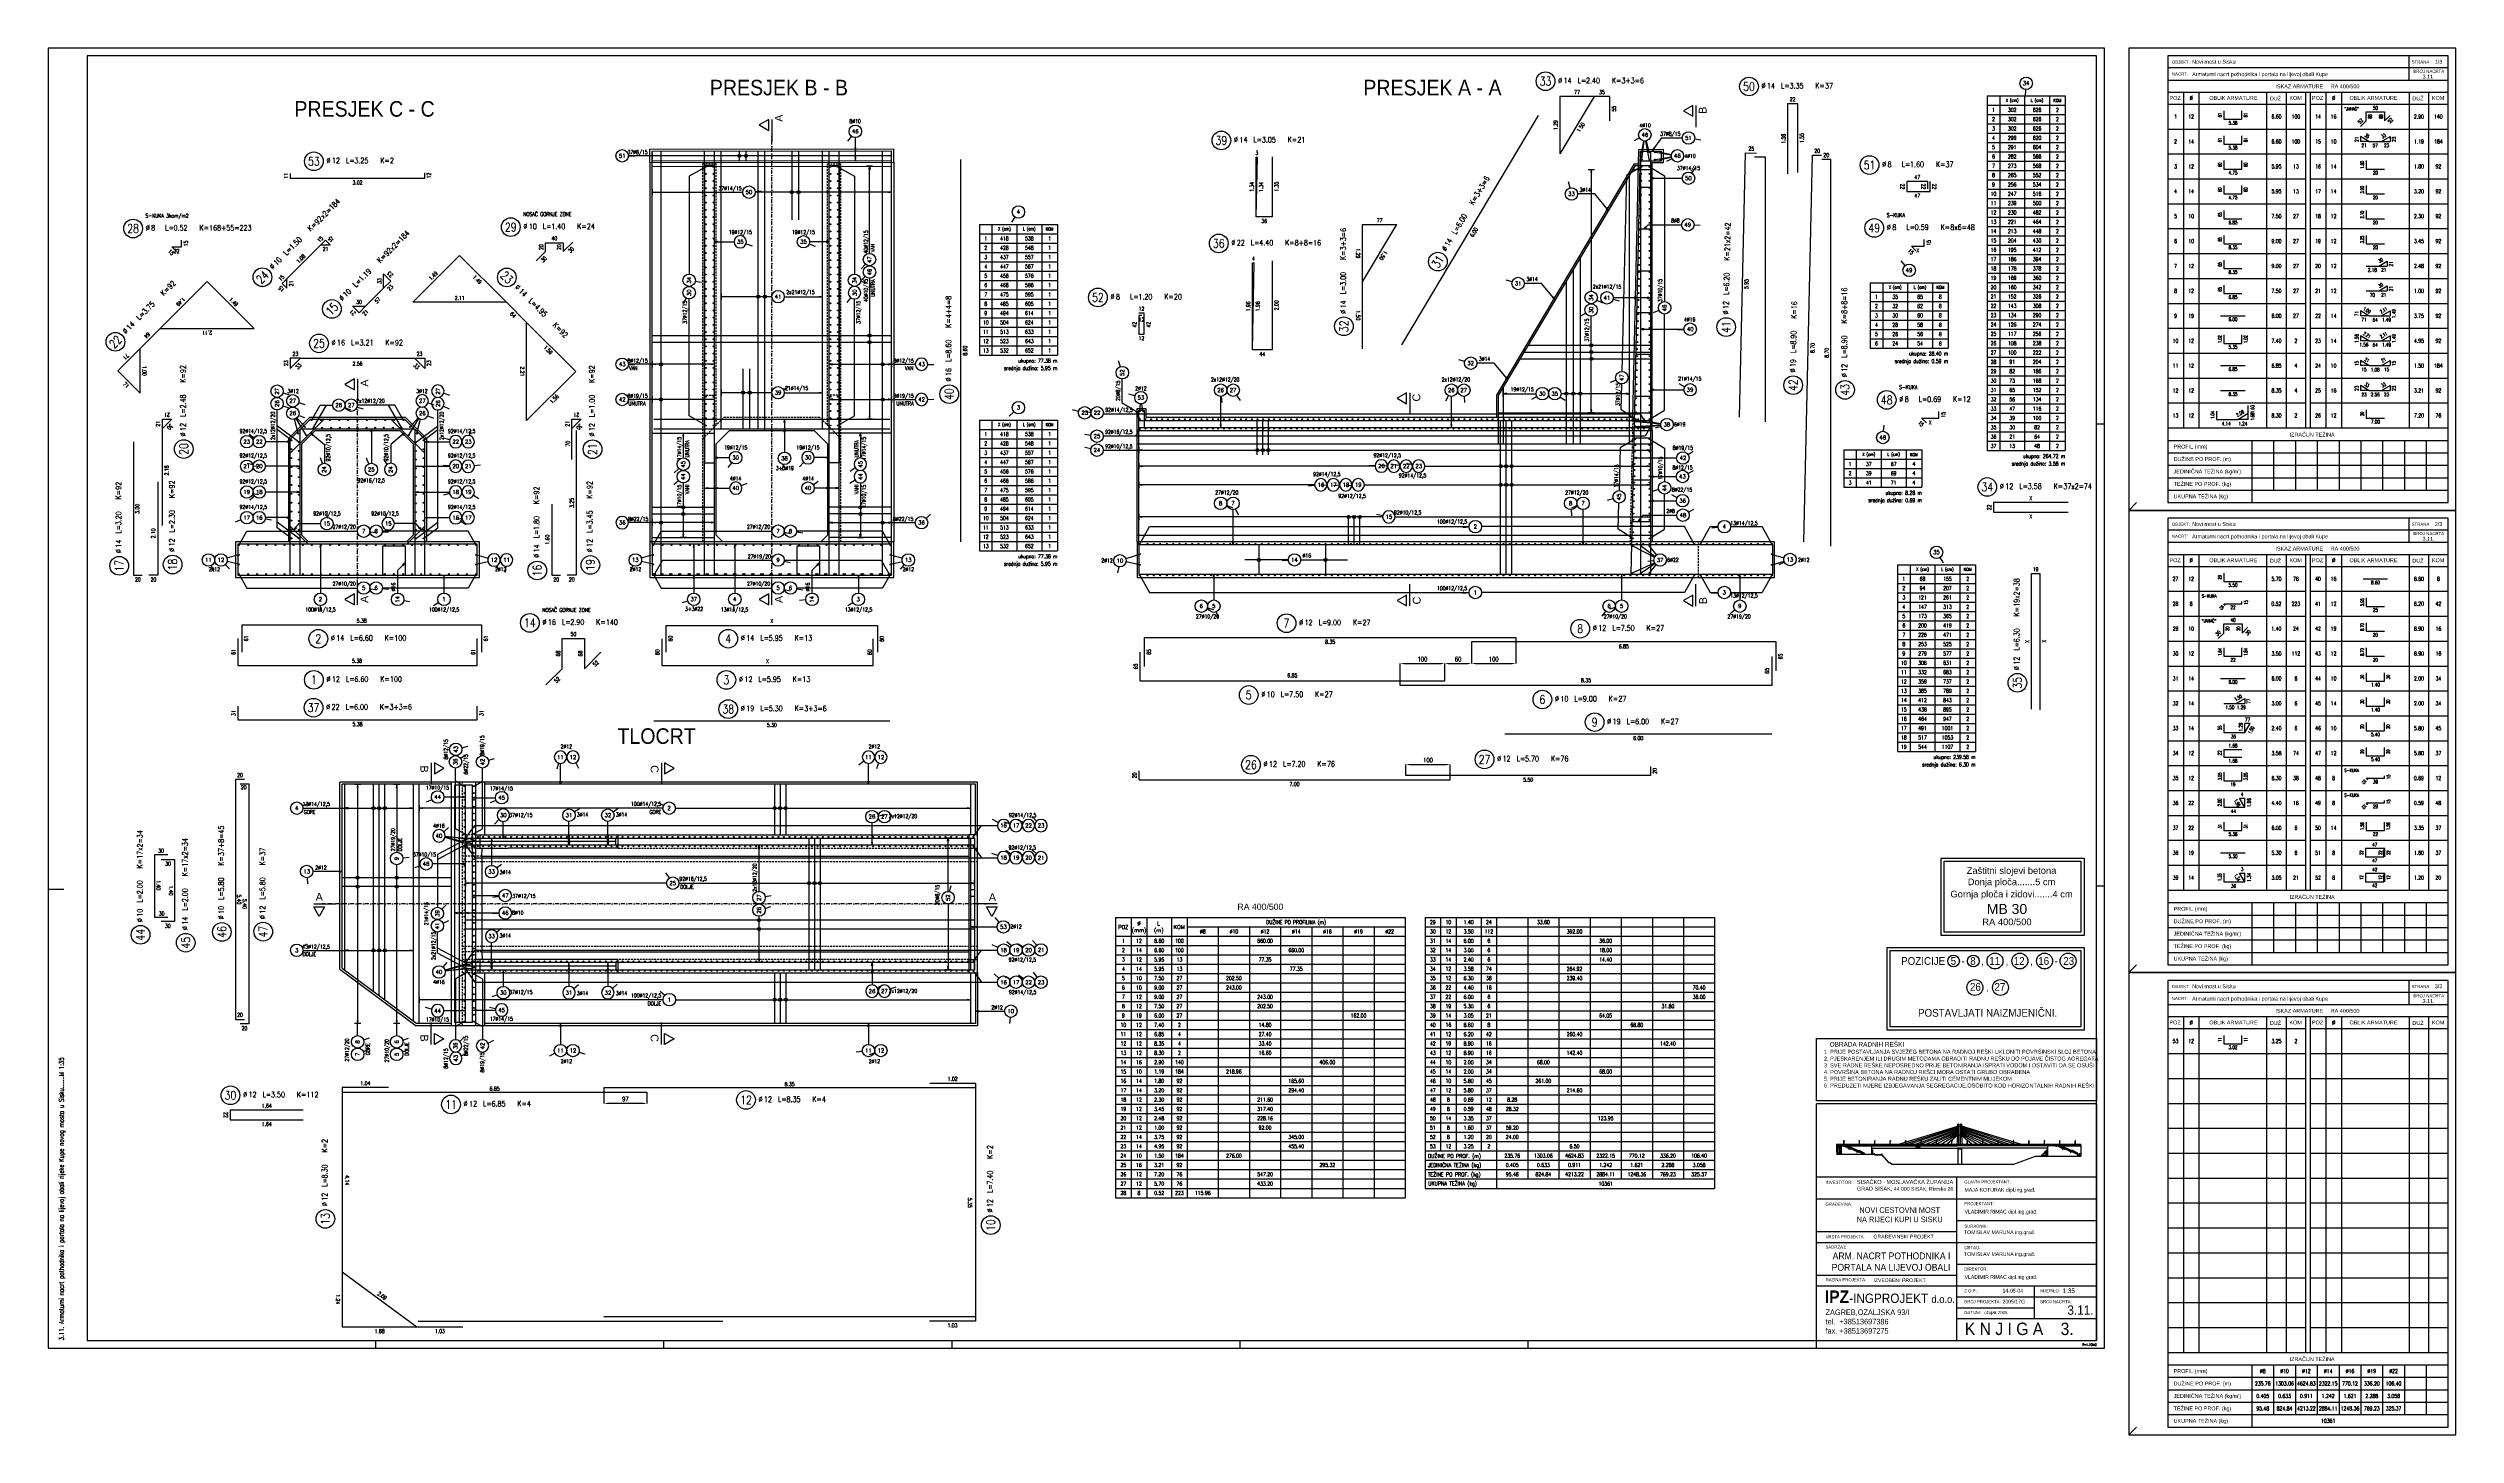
# Model space of a CAD drawing. Extents: x 14889 to 20301, y 1178 to 4297.
import ezdxf
from ezdxf.enums import TextEntityAlignment as Align

# ---------------------------------------------------------------- set-up
doc = ezdxf.new("R2010")
doc.units = 0
doc.header["$LTSCALE"] = 35
doc.header["$PDMODE"] = 34
doc.header["$PDSIZE"] = 3.5
for name, pattern in [('CENTER', [0.47, 0.25, -0.1, 0.02, -0.1]), ('HIDDEN', [9.525, 6.35, -3.175]), ('HIDDEN2', [0.1875, 0.125, -0.0625])]:
    doc.linetypes.add(name, pattern=pattern)
doc.layers.get('DEFPOINTS').update_dxf_attribs({"linetype": 'CONTINUOUS'})
for name, color, linetype in [('ARM', 1, 'CONTINUOUS'), ('ARM-I', 6, 'CONTINUOUS'), ('BETON', 7, 'CONTINUOUS'), ('BETON tan', 40, 'CONTINUOUS'), ('BETON TANKO', 40, 'CONTINUOUS'), ('CRTICA', 7, 'CONTINUOUS'), ('FILE', 8, 'CONTINUOUS'), ('KOLNIK', 5, 'CONTINUOUS'), ('KOTE', 4, 'CONTINUOUS'), ('Lezajevi', 8, 'CONTINUOUS'), ('NEVIDLJIVO', 9, 'HIDDEN2'), ('OSI', 2, 'CENTER'), ('POM', 9, 'CONTINUOUS'), ('SRAFURA', 8, 'CONTINUOUS'), ('TANKO', 8, 'CONTINUOUS'), ('TEKST', 7, 'CONTINUOUS')]:
    doc.layers.add(name, color=color, linetype=linetype)
doc.styles.add('KOTE', font='romans.shx', dxfattribs={"width": 0.7})
doc.styles.add('NASLOV', font='ARIAL.TTF')
doc.styles.get("Standard").update_dxf_attribs({"font": 'romans.shx', "width": 0.9})
doc.dimstyles.new('M-50', dxfattribs={"dimscale": 50, "dimtxt": 0.2, "dimasz": 0.185, "dimexe": 0, "dimexo": 0, "dimgap": 0.1, "dimtad": 1, "dimdec": 0, "dimzin": 0, "dimdsep": 46, "dimtxsty": 'KOTE', "dimcen": 0.09, "dimclrd": 256, "dimclre": 256, "dimclrt": 2, "dimadec": 0, "dimazin": 0, "dimtfac": 1, "dimtdec": 0, "dimtix": 1, "dimtmove": 2, "dimatfit": 3, "dimfxl": 0, "dimtolj": 1, "dimtzin": 0, "dimarcsym": 0})

# ---------------------------------------------------------------- blocks, each defined once
blk = doc.blocks.new('A$C10FF7760')
at = {"layer": 'POM'}
for p, q in [((-10, 110), (-10, 400)), ((-10, 400), (5, 400)), ((-10, 399), (5, 399)), ((-10, 398), (5, 398)), ((-10, 18), (-10, 105)), ((-10, 0), (-10, 15)), ((5, 110), (5, 400)), ((5, 18), (5, 105)), ((5, 0), (5, 15))]:
    blk.add_line(p, q, dxfattribs=at)
for points in [[(7, 400), (-12, 400), (-12, 460), (7, 460)], [(-10, 457), (5, 457), (5, 402), (-10, 402)]]:
    blk.add_lwpolyline(points, close=True, dxfattribs=at)
blk = doc.blocks.new('A$C164337F3')
at = {"layer": 'POM'}
for p, q in [((38, 0), (38, 87)), ((76, 0), (76, 87)), ((114, 0), (114, 87)), ((152, 0), (152, 87)), ((190, 0), (190, 87)), ((228, 0), (228, 87)), ((267, 0), (267, 87)), ((305, 0), (305, 87)), ((343, 0), (343, 87)), ((381, 0), (381, 87)), ((419, 0), (419, 87)), ((457, 0), (457, 87))]:
    blk.add_line(p, q, dxfattribs=at)
blk = doc.blocks.new('A$C49D84F91')
at = {"layer": 'POM'}
for p, q in [((-500, 0), (-500, 105)), ((-495, 0), (-495, 105)), ((-495, 18), (0, 18)), ((-495, 15), (0, 15))]:
    blk.add_line(p, q, dxfattribs=at)
at = {"layer": 'SRAFURA'}
blk.add_blockref('A$C164337F3', (-495, 18), dxfattribs=at)
blk = doc.blocks.new('A$C133E7977')
at = {"layer": 'POM'}
for p, q in [((0, 18), (495, 18)), ((0, 15), (495, 15)), ((495, 0), (495, 105)), ((500, 0), (500, 105))]:
    blk.add_line(p, q, dxfattribs=at)
at = {"layer": 'SRAFURA'}
blk.add_blockref('A$C164337F3', (0, 18), dxfattribs=at)
blk = doc.blocks.new('A$C72ED04D8')
at = {"layer": 'SRAFURA'}
for p in [(0, 0), (500, 0), (1000, 0)]:
    blk.add_blockref('A$C133E7977', p, dxfattribs=at)
blk = doc.blocks.new('A$C5AD1124D')
at = {"layer": 'POM'}
for p, q in [((-500, -105), (-500, 0)), ((-495, -105), (-495, 0)), ((-457, -87), (-457, 0)), ((-419, -87), (-419, 0)), ((-381, -87), (-381, 0)), ((-343, -87), (-343, 0)), ((-305, -87), (-305, 0)), ((-267, -87), (-267, 0)), ((-228, -87), (-228, 0)), ((-190, -87), (-190, 0)), ((-152, -87), (-152, 0)), ((-114, -87), (-114, 0)), ((-76, -87), (-76, 0)), ((-38, -87), (-38, 0)), ((-495, -87), (0, -87)), ((-495, -90), (0, -90))]:
    blk.add_line(p, q, dxfattribs=at)
blk = doc.blocks.new('A$C38323F23')
at = {"layer": 'Lezajevi'}
for p, q in [((-63, 43), (-69, 50)), ((-69, 50), (70, 50)), ((0, 20), (-65, 20)), ((-65, 20), (-65, 0)), ((-65, 0), (65, 0)), ((-58, 43), (-63, 43)), ((-58, 43), (-62, 43)), ((-58, 43), (-58, 39)), ((-58, 43), (58, 43)), ((-58, 39), (58, 39)), ((-58, 25), (-58, 20)), ((-58, 25), (58, 25)), ((-54, 25), (-54, 39)), ((65, 20), (0, 20)), ((54, 25), (54, 39)), ((58, 43), (58, 39)), ((58, 43), (63, 43)), ((58, 25), (58, 20)), ((59, 43), (63, 43)), ((63, 43), (70, 50)), ((65, 20), (65, 0))]:
    blk.add_line(p, q, dxfattribs=at)
blk = doc.blocks.new('A$C42A04A62')
at = {"layer": 'POM'}
h = blk.add_hatch(color=256, dxfattribs=at)
h.paths.add_polyline_path([(2931, -585), (2914, -594), (2912, -591), (2931, -582)])
h.paths.add_polyline_path([(2931, -563), (2914, -571), (2913, -568), (2931, -560)])
h.paths.add_polyline_path([(2932, -541), (2914, -549), (2913, -545), (2932, -538)])
h.paths.add_polyline_path([(2932, -519), (2914, -526), (2913, -523), (2932, -516)])
h.paths.add_polyline_path([(2932, -497), (2914, -504), (2913, -501), (2932, -494)])
h = blk.add_hatch(color=256, dxfattribs=at)
h.paths.add_polyline_path([(2933, -428), (2933, -431), (2914, -437), (2913, -434)])
h.paths.add_polyline_path([(2933, -475), (2914, -481), (2913, -478), (2933, -472)])
h.paths.add_polyline_path([(2933, -453), (2914, -459), (2913, -456), (2933, -450)])
h = blk.add_hatch(color=256, dxfattribs=at)
h.paths.add_polyline_path([(3009, -428), (3009, -431), (3027, -437), (3028, -434)])
h.paths.add_polyline_path([(3009, -475), (3027, -481), (3028, -478), (3009, -472)])
h.paths.add_polyline_path([(3009, -453), (3027, -459), (3028, -456), (3009, -450)])
h = blk.add_hatch(color=256, dxfattribs=at)
h.paths.add_polyline_path([(3011, -585), (3027, -594), (3029, -591), (3011, -582)])
h.paths.add_polyline_path([(3010, -563), (3027, -571), (3029, -568), (3010, -560)])
h.paths.add_polyline_path([(3010, -541), (3027, -549), (3029, -545), (3010, -538)])
h.paths.add_polyline_path([(3009, -519), (3027, -526), (3028, -523), (3009, -516)])
h.paths.add_polyline_path([(3009, -497), (3027, -504), (3028, -501), (3009, -494)])
for points in [[(1290, -1052), (1290, -1043), (1145, -1043), (1145, -1039), (1296, -1039), (1296, -1021), (1303, -1021), (1303, -1052)], [(2040, -871), (2040, -887), (2035, -879)], [(2109, -887), (2109, -871), (2114, -879)]]:
    blk.add_hatch(color=256, dxfattribs=at).paths.add_polyline_path(points)
h = blk.add_hatch(dxfattribs=at)
h.set_pattern_fill('DOTS', color=256, scale=13.728, style=0)
h.set_pattern_definition([(0, (698.3724, -4210.1642), (0.429, 0.858), [0, -0.858])])
h.paths.add_polyline_path([(2075, -887), (2080, -879), (2075, -871), (2069, -879)])
h = blk.add_hatch(color=256, dxfattribs=at)
h.paths.add_polyline_path([(2929, -630), (2915, -641), (2913, -639), (2929, -625)])
h.paths.add_polyline_path([(2930, -607), (2914, -617), (2912, -615), (2930, -604)])
h = blk.add_hatch(color=256, dxfattribs=at)
h.paths.add_polyline_path([(3012, -630), (3026, -641), (3028, -639), (3012, -625)])
h.paths.add_polyline_path([(3011, -607), (3027, -617), (3029, -615), (3011, -604)])
for p, q in [((1599, -840), (2933, -429)), ((1719, -840), (2933, -451)), ((2933, -473), (1839, -840)), ((1959, -840), (2932, -495)), ((2913, -434), (2933, -428)), ((2914, -437), (2913, -434)), ((2913, -456), (2933, -450)), ((2914, -459), (2913, -456)), ((2913, -478), (2933, -472)), ((2914, -481), (2913, -478)), ((2913, -501), (2932, -494)), ((2914, -504), (2913, -501)), ((2933, -431), (2914, -437)), ((2933, -453), (2914, -459)), ((2933, -475), (2914, -481)), ((2932, -497), (2914, -504)), ((2954, -385), (2932, -385)), ((2932, -494), (2932, -497)), ((2933, -428), (2933, -431)), ((2933, -450), (2933, -453)), ((2933, -472), (2933, -475)), ((2954, -837), (2954, -385)), ((2954, -429), (2987, -429)), ((2954, -429), (2987, -429)), ((2987, -837), (2987, -385)), ((3009, -385), (2987, -385)), ((3009, -428), (3009, -431)), ((3028, -434), (3009, -428)), ((4342, -840), (3009, -429)), ((3009, -431), (3027, -437)), ((3028, -456), (3009, -450)), ((3009, -450), (3009, -453)), ((4222, -840), (3009, -451)), ((3009, -453), (3027, -459)), ((3028, -478), (3009, -472)), ((3009, -472), (3009, -475)), ((3009, -473), (4102, -840)), ((3009, -475), (3027, -481)), ((3028, -501), (3009, -494)), ((3009, -494), (3009, -497)), ((3982, -840), (3009, -495)), ((3009, -497), (3027, -504)), ((3027, -437), (3028, -434)), ((3027, -459), (3028, -456)), ((3027, -481), (3028, -478)), ((3027, -504), (3028, -501)), ((335, -815), (437, -815)), ((335, -816), (437, -816)), ((335, -836), (437, -836)), ((335, -836), (437, -836)), ((434, -840), (335, -840)), ((335, -840), (335, -990)), ((335, -1001), (434, -1001)), ((342, -836), (342, -816)), ((350, -836), (350, -816)), ((351, -840), (351, -909)), ((359, -836), (359, -816)), ((366, -840), (366, -990)), ((368, -836), (368, -816)), ((376, -836), (376, -816)), ((382, -840), (382, -909)), ((385, -836), (385, -816)), ((394, -836), (394, -816)), ((397, -840), (397, -990)), ((403, -836), (403, -816)), ((411, -836), (411, -816)), ((412, -840), (412, -909)), ((420, -836), (420, -816)), ((425, -840), (425, -1001)), ((425, -844), (434, -844)), ((425, -848), (434, -848)), ((425, -853), (434, -853)), ((425, -857), (434, -857)), ((425, -861), (434, -861)), ((425, -866), (434, -866)), ((425, -870), (434, -870)), ((425, -874), (434, -874)), ((425, -879), (434, -879)), ((425, -883), (434, -883)), ((425, -888), (434, -888)), ((425, -892), (434, -892)), ((425, -896), (434, -896)), ((425, -901), (434, -901)), ((425, -905), (434, -905)), ((425, -909), (434, -909)), ((425, -914), (434, -914)), ((425, -918), (434, -918)), ((425, -922), (434, -922)), ((425, -927), (434, -927)), ((425, -931), (434, -931)), ((425, -936), (434, -936)), ((425, -940), (434, -940)), ((425, -944), (434, -944)), ((425, -949), (434, -949)), ((425, -953), (434, -953)), ((425, -957), (434, -957)), ((425, -962), (434, -962)), ((425, -966), (434, -966)), ((425, -970), (434, -970)), ((425, -975), (434, -975)), ((425, -979), (434, -979)), ((425, -984), (434, -984)), ((425, -988), (434, -988)), ((425, -992), (434, -992)), ((425, -997), (434, -997)), ((429, -836), (429, -816)), ((434, -840), (481, -840)), ((434, -840), (434, -862)), ((434, -862), (440, -862)), ((434, -862), (434, -1034)), ((437, -815), (475, -815)), ((437, -840), (437, -815)), ((439, -816), (474, -816)), ((439, -840), (439, -816)), ((439, -836), (474, -836)), ((439, -836), (474, -836)), ((440, -845), (473, -845)), ((440, -862), (440, -845)), ((440, -853), (473, -853)), ((447, -836), (447, -816)), ((456, -836), (456, -816)), ((465, -836), (465, -816)), ((473, -845), (473, -862)), ((473, -862), (478, -862)), ((474, -840), (474, -816)), ((475, -815), (608, -881)), ((475, -815), (1125, -815)), ((475, -840), (475, -817)), ((475, -817), (607, -882)), ((475, -836), (513, -836)), ((475, -836), (607, -901)), ((475, -837), (607, -902)), ((476, -836), (514, -836)), ((477, -816), (1125, -816)), ((478, -840), (478, -843)), ((478, -843), (485, -843)), ((478, -862), (478, -847)), ((478, -847), (604, -910)), ((478, -853), (489, -853)), ((482, -840), (521, -840)), ((485, -843), (485, -846)), ((485, -846), (491, -846)), ((486, -821), (486, -816)), ((491, -846), (491, -849)), ((491, -849), (498, -849)), ((495, -825), (495, -816)), ((498, -849), (498, -853)), ((498, -853), (505, -853)), ((503, -829), (503, -816)), ((505, -853), (505, -856)), ((505, -853), (508, -853)), ((505, -856), (511, -856)), ((509, -853), (548, -853)), ((511, -856), (511, -859)), ((511, -859), (518, -859)), ((512, -834), (512, -816)), ((513, -834), (513, -816)), ((516, -836), (622, -836)), ((517, -836), (622, -836)), ((518, -859), (518, -863)), ((518, -863), (524, -863)), ((521, -836), (521, -816)), ((524, -840), (1304, -840)), ((524, -863), (524, -866)), ((524, -866), (531, -866)), ((529, -836), (529, -816)), ((531, -866), (531, -869)), ((531, -869), (538, -869)), ((538, -836), (538, -816)), ((538, -869), (538, -873)), ((538, -873), (544, -873)), ((544, -873), (544, -876)), ((544, -876), (551, -876)), ((546, -836), (546, -816)), ((550, -853), (2916, -853)), ((551, -876), (551, -879)), ((551, -879), (557, -879)), ((555, -836), (555, -816)), ((557, -879), (557, -882)), ((557, -882), (564, -882)), ((563, -836), (563, -816)), ((564, -882), (564, -886)), ((564, -886), (571, -886)), ((571, -836), (571, -816)), ((571, -886), (571, -889)), ((571, -889), (577, -889)), ((577, -889), (577, -892)), ((577, -892), (584, -892)), ((580, -836), (580, -816)), ((584, -892), (584, -896)), ((584, -896), (590, -896)), ((588, -836), (588, -816)), ((590, -896), (590, -899)), ((590, -899), (597, -899)), ((596, -836), (596, -816)), ((597, -899), (597, -902)), ((597, -902), (604, -902)), ((604, -902), (604, -906)), ((604, -906), (648, -906)), ((604, -910), (604, -928)), ((604, -928), (609, -928)), ((605, -836), (605, -816)), ((607, -906), (607, -882)), ((608, -881), (644, -881)), ((608, -882), (643, -882)), ((608, -906), (608, -882)), ((608, -902), (643, -902)), ((608, -902), (643, -902)), ((609, -911), (642, -911)), ((609, -928), (609, -911)), ((613, -836), (613, -816)), ((642, -928), (642, -911)), ((648, -928), (642, -928)), ((643, -906), (643, -882)), ((644, -881), (777, -947)), ((644, -906), (644, -883)), ((644, -883), (776, -948)), ((644, -902), (776, -967)), ((644, -903), (776, -968)), ((648, -906), (648, -909)), ((648, -909), (654, -909)), ((648, -913), (648, -928)), ((648, -913), (773, -976)), ((654, -909), (654, -912)), ((654, -912), (661, -912)), ((661, -912), (661, -915)), ((661, -915), (667, -915)), ((667, -915), (667, -919)), ((667, -919), (674, -919)), ((674, -919), (674, -922)), ((674, -922), (681, -922)), ((681, -922), (681, -925)), ((681, -925), (687, -925)), ((687, -925), (687, -929)), ((687, -929), (694, -929)), ((694, -929), (694, -932)), ((694, -932), (700, -932)), ((700, -932), (700, -935)), ((700, -935), (707, -935)), ((707, -935), (707, -939)), ((707, -939), (714, -939)), ((714, -939), (714, -942)), ((714, -942), (720, -942)), ((720, -942), (720, -945)), ((720, -945), (727, -945)), ((727, -945), (727, -948)), ((727, -948), (733, -948)), ((733, -948), (733, -952)), ((733, -952), (740, -952)), ((740, -952), (740, -955)), ((740, -955), (747, -955)), ((747, -955), (747, -958)), ((747, -958), (753, -958)), ((753, -958), (753, -962)), ((753, -962), (760, -962)), ((760, -962), (760, -965)), ((760, -965), (766, -965)), ((766, -965), (766, -968)), ((766, -968), (773, -968)), ((773, -968), (773, -972)), ((773, -972), (817, -972)), ((773, -976), (773, -994)), ((773, -994), (778, -994)), ((776, -972), (776, -948)), ((777, -947), (814, -947)), ((777, -972), (777, -948)), ((777, -948), (813, -948)), ((777, -968), (813, -968)), ((777, -968), (813, -968)), ((778, -994), (778, -977)), ((778, -977), (811, -977)), ((811, -994), (811, -977)), ((817, -994), (811, -994)), ((813, -972), (813, -948)), ((814, -947), (934, -1007)), ((814, -972), (814, -949)), ((814, -949), (932, -1008)), ((814, -968), (932, -1027)), ((814, -969), (932, -1028)), ((817, -972), (817, -975)), ((817, -975), (824, -975)), ((817, -979), (817, -994)), ((817, -979), (927, -1034)), ((824, -975), (824, -978)), ((824, -978), (830, -978)), ((830, -978), (830, -981)), ((830, -981), (837, -981)), ((837, -981), (837, -985)), ((837, -985), (843, -985)), ((843, -815), (5567, -815)), ((843, -985), (843, -988)), ((843, -988), (850, -988)), ((845, -816), (5045, -816)), ((850, -988), (850, -991)), ((850, -991), (857, -991)), ((857, -991), (857, -995)), ((857, -995), (863, -995)), ((863, -995), (863, -998)), ((863, -998), (870, -998)), ((870, -998), (870, -1001)), ((870, -1001), (876, -1001)), ((876, -1001), (876, -1005)), ((876, -1005), (883, -1005)), ((883, -1005), (883, -1008)), ((883, -1008), (890, -1008)), ((890, -1008), (890, -1011)), ((890, -1011), (896, -1011)), ((896, -1011), (896, -1014)), ((896, -1014), (903, -1014)), ((903, -1014), (903, -1018)), ((903, -1018), (909, -1018)), ((909, -1018), (909, -1021)), ((909, -1021), (916, -1021)), ((916, -1021), (916, -1024)), ((916, -1024), (923, -1024)), ((923, -1024), (923, -1028)), ((923, -1028), (929, -1028)), ((929, -1028), (929, -1031)), ((932, -1031), (932, -1008)), ((934, -1031), (934, -1007)), ((952, -840), (952, -816)), ((953, -840), (953, -816)), ((953, -836), (1062, -836)), ((953, -836), (1062, -836)), ((961, -836), (961, -816)), ((969, -836), (969, -816)), ((978, -836), (978, -816)), ((986, -836), (986, -816)), ((995, -836), (995, -816)), ((1003, -836), (1003, -816)), ((1011, -836), (1011, -816)), ((1020, -836), (1020, -816)), ((1028, -836), (1028, -816)), ((1036, -836), (1036, -816)), ((1045, -836), (1045, -816)), ((1053, -836), (1053, -816)), ((1062, -840), (1062, -816)), ((1063, -840), (1063, -816)), ((1063, -836), (1172, -836)), ((1063, -836), (1172, -836)), ((1090, -1034), (1090, -853)), ((1090, -904), (2916, -904)), ((1090, -938), (1112, -938)), ((1112, -1034), (1112, -938)), ((1144, -1022), (1134, -1022)), ((1144, -1022), (1134, -1022)), ((1134, -1022), (1134, -1025)), ((1134, -1022), (1134, -1022)), ((1134, -1022), (1134, -1022)), ((1134, -1025), (1134, -1022)), ((1142, -1025), (1134, -1025)), ((1134, -1025), (1134, -1025)), ((1134, -1025), (1134, -1026)), ((1143, -1026), (1134, -1026)), ((1134, -1034), (1134, -1026)), ((1137, -1022), (1137, -1025)), ((1137, -1034), (1137, -1026)), ((1142, -1025), (1142, -1022)), ((1142, -1022), (1142, -1022)), ((1142, -1025), (1143, -1026)), ((1142, -1025), (1142, -1025)), ((1143, -1020), (1143, -1020)), ((1143, -1027), (1143, -1027)), ((1144, -1022), (1144, -1022)), ((1172, -840), (1172, -816)), ((1173, -840), (1173, -816)), ((1173, -836), (1282, -836)), ((1173, -836), (1282, -836)), ((1282, -840), (1282, -816)), ((1283, -840), (1283, -816)), ((1283, -836), (1392, -836)), ((1283, -836), (1392, -836)), ((1296, -1039), (1296, -1021)), ((1296, -1021), (1303, -1021)), ((1303, -1021), (1303, -1052)), ((1304, -840), (2916, -840)), ((1392, -840), (1392, -816)), ((1393, -840), (1393, -816)), ((2040, -869), (2033, -879)), ((2040, -889), (2033, -879)), ((2040, -871), (2035, -879)), ((2040, -887), (2035, -879)), ((2040, -869), (2047, -879)), ((2040, -871), (2040, -887)), ((2040, -871), (2046, -879)), ((2040, -887), (2046, -879)), ((2040, -889), (2047, -879)), ((2075, -869), (2067, -879)), ((2075, -889), (2067, -879)), ((2075, -871), (2069, -879)), ((2075, -887), (2069, -879)), ((2075, -869), (2082, -879)), ((2075, -871), (2080, -879)), ((2075, -889), (2082, -879)), ((2075, -887), (2080, -879)), ((2932, -517), (2079, -840)), ((2109, -869), (2102, -879)), ((2109, -889), (2102, -879)), ((2109, -871), (2103, -879)), ((2109, -887), (2103, -879)), ((2109, -869), (2116, -879)), ((2109, -887), (2109, -871)), ((2109, -871), (2114, -879)), ((2109, -887), (2114, -879)), ((2109, -889), (2116, -879)), ((2198, -840), (2932, -539)), ((2931, -561), (2317, -840)), ((2931, -583), (2436, -840)), ((2930, -605), (2554, -840)), ((2929, -627), (2672, -840)), ((2823, -836), (2918, -836)), ((2823, -836), (2918, -836)), ((2831, -836), (2831, -816)), ((2839, -836), (2839, -816)), ((2848, -836), (2848, -816)), ((2856, -836), (2856, -816)), ((2865, -836), (2865, -816)), ((2873, -836), (2873, -816)), ((2881, -836), (2881, -816)), ((2890, -836), (2890, -816)), ((2898, -836), (2898, -816)), ((2906, -836), (2906, -816)), ((2912, -591), (2931, -582)), ((2914, -594), (2912, -591)), ((2912, -615), (2930, -604)), ((2914, -617), (2912, -615)), ((2913, -523), (2932, -516)), ((2914, -526), (2913, -523)), ((2913, -545), (2932, -538)), ((2914, -549), (2913, -545)), ((2913, -568), (2931, -560)), ((2914, -571), (2913, -568)), ((2913, -639), (2929, -625)), ((2915, -641), (2913, -639)), ((2932, -519), (2914, -526)), ((2932, -541), (2914, -549)), ((2931, -563), (2914, -571)), ((2931, -585), (2914, -594)), ((2930, -607), (2914, -617)), ((2929, -630), (2915, -641)), ((2915, -836), (2915, -816)), ((3026, -837), (2916, -837)), ((2916, -837), (2916, -855)), ((3026, -855), (2916, -855)), ((4852, -904), (2916, -904)), ((2918, -837), (2918, -816)), ((2919, -837), (2919, -816)), ((2919, -836), (3022, -836)), ((2919, -836), (3022, -836)), ((2921, -836), (2921, -816)), ((2927, -836), (2927, -816)), ((2929, -625), (2929, -630)), ((2930, -604), (2930, -607)), ((2931, -560), (2931, -563)), ((2931, -582), (2931, -585)), ((2931, -915), (2931, -1247)), ((2931, -915), (3010, -915)), ((2932, -516), (2932, -519)), ((2932, -538), (2932, -541)), ((2938, -836), (2938, -816)), ((2954, -627), (2987, -627)), ((2971, -836), (2971, -816)), ((3003, -836), (3003, -816)), ((3028, -523), (3009, -516)), ((3009, -516), (3009, -519)), ((3009, -517), (3863, -840)), ((3009, -519), (3027, -526)), ((3029, -545), (3010, -538)), ((3010, -538), (3010, -541)), ((3743, -840), (3010, -539)), ((3010, -541), (3027, -549)), ((3029, -568), (3010, -560)), ((3010, -560), (3010, -563)), ((3010, -561), (3624, -840)), ((3010, -563), (3027, -571)), ((3010, -915), (3010, -1247)), ((3029, -591), (3011, -582)), ((3011, -582), (3011, -585)), ((3011, -583), (3505, -840)), ((3011, -585), (3027, -594)), ((3011, -604), (3011, -607)), ((3029, -615), (3011, -604)), ((3011, -605), (3387, -840)), ((3011, -607), (3027, -617)), ((3028, -639), (3012, -625)), ((3012, -625), (3012, -630)), ((3012, -627), (3269, -840)), ((3012, -630), (3026, -641)), ((3014, -836), (3014, -816)), ((3020, -836), (3020, -816)), ((3022, -837), (3022, -816)), ((3024, -837), (3024, -816)), ((3024, -836), (3138, -836)), ((3024, -836), (3138, -836)), ((3026, -641), (3028, -639)), ((3026, -837), (3026, -855)), ((3026, -840), (5006, -840)), ((5006, -853), (3026, -853)), ((3027, -526), (3028, -523)), ((3027, -549), (3029, -545)), ((3027, -571), (3029, -568)), ((3027, -594), (3029, -591)), ((3027, -617), (3029, -615)), ((3029, -836), (3029, -816)), ((3037, -836), (3037, -816)), ((3046, -836), (3046, -816)), ((3054, -836), (3054, -816)), ((3063, -836), (3063, -816)), ((3071, -836), (3071, -816)), ((3079, -836), (3079, -816)), ((3088, -836), (3088, -816)), ((3096, -836), (3096, -816)), ((3104, -836), (3104, -816)), ((3113, -836), (3113, -816)), ((3121, -836), (3121, -816)), ((3130, -836), (3130, -816)), ((4830, -948), (4736, -1042)), ((4830, -948), (4793, -1028)), ((4830, -948), (4804, -982)), ((4832, -948), (4823, -986)), ((4852, -948), (4830, -948)), ((4836, -948), (4830, -1030)), ((4845, -948), (4844, -987)), ((4852, -853), (4852, -1076)), ((5006, -840), (5006, -862)), ((5050, -840), (5006, -840)), ((5006, -862), (5011, -862)), ((5008, -840), (5008, -816)), ((5009, -840), (5009, -816)), ((5009, -816), (5045, -816)), ((5009, -836), (5045, -836)), ((5009, -836), (5045, -836)), ((5011, -845), (5044, -845)), ((5011, -862), (5011, -845)), ((5011, -853), (5044, -853)), ((5019, -836), (5019, -816)), ((5027, -836), (5027, -816)), ((5036, -836), (5036, -816)), ((5044, -845), (5044, -862)), ((5044, -862), (5050, -862)), ((5045, -840), (5045, -816)), ((5046, -815), (5180, -881)), ((5046, -817), (5178, -882)), ((5046, -840), (5046, -817)), ((5046, -836), (5178, -901)), ((5046, -836), (5085, -836)), ((5046, -837), (5178, -902)), ((5047, -836), (5086, -836)), ((5049, -816), (5567, -816)), ((5050, -840), (5050, -843)), ((5050, -840), (5053, -840)), ((5050, -843), (5056, -843)), ((5050, -847), (5175, -910)), ((5050, -862), (5050, -847)), ((5050, -853), (5061, -853)), ((5054, -840), (5093, -840)), ((5055, -820), (5055, -816)), ((5056, -843), (5056, -846)), ((5056, -846), (5063, -846)), ((5063, -824), (5063, -816)), ((5063, -846), (5063, -849)), ((5063, -849), (5070, -849)), ((5070, -849), (5070, -853)), ((5070, -853), (5076, -853)), ((5072, -828), (5072, -816)), ((5076, -853), (5076, -856)), ((5076, -853), (5079, -853)), ((5076, -856), (5083, -856)), ((5080, -832), (5080, -816)), ((5080, -853), (5119, -853)), ((5083, -856), (5083, -859)), ((5083, -859), (5089, -859)), ((5087, -836), (5155, -836)), ((5088, -836), (5088, -816)), ((5089, -836), (5155, -836)), ((5089, -859), (5089, -863)), ((5089, -863), (5096, -863)), ((5095, -840), (5567, -840)), ((5096, -863), (5096, -866)), ((5096, -866), (5103, -866)), ((5097, -836), (5097, -816)), ((5103, -866), (5103, -869)), ((5103, -869), (5109, -869)), ((5105, -836), (5105, -816)), ((5109, -869), (5109, -873)), ((5109, -873), (5116, -873)), ((5113, -836), (5113, -816)), ((5116, -873), (5116, -876)), ((5116, -876), (5122, -876)), ((5122, -836), (5122, -816)), ((5122, -853), (5567, -853)), ((5122, -876), (5122, -879)), ((5122, -879), (5129, -879)), ((5129, -879), (5129, -882)), ((5129, -882), (5136, -882)), ((5130, -836), (5130, -816)), ((5136, -882), (5136, -886)), ((5136, -886), (5142, -886)), ((5139, -836), (5139, -816)), ((5142, -886), (5142, -889)), ((5142, -889), (5149, -889)), ((5147, -836), (5147, -816)), ((5149, -889), (5149, -892)), ((5149, -892), (5155, -892)), ((5155, -840), (5155, -816)), ((5155, -892), (5155, -896)), ((5155, -896), (5162, -896)), ((5156, -840), (5156, -816)), ((5156, -836), (5265, -836)), ((5156, -836), (5265, -836)), ((5162, -896), (5162, -899)), ((5162, -899), (5169, -899)), ((5169, -899), (5169, -902)), ((5169, -902), (5175, -902)), ((5175, -902), (5175, -906)), ((5175, -906), (5219, -906)), ((5175, -910), (5175, -928)), ((5175, -928), (5181, -928)), ((5178, -906), (5178, -882)), ((5180, -881), (5216, -881)), ((5180, -882), (5215, -882)), ((5180, -906), (5180, -882)), ((5180, -902), (5215, -902)), ((5180, -902), (5215, -902)), ((5181, -911), (5214, -911)), ((5181, -928), (5181, -911)), ((5214, -928), (5214, -911)), ((5219, -928), (5214, -928)), ((5215, -906), (5215, -882)), ((5216, -881), (5349, -947)), ((5216, -883), (5348, -948)), ((5216, -906), (5216, -883)), ((5216, -902), (5348, -967)), ((5216, -903), (5348, -968)), ((5219, -906), (5219, -909)), ((5219, -909), (5226, -909)), ((5219, -913), (5219, -928)), ((5219, -913), (5345, -976)), ((5226, -909), (5226, -912)), ((5226, -912), (5232, -912)), ((5232, -912), (5232, -915)), ((5232, -915), (5239, -915)), ((5239, -915), (5239, -919)), ((5239, -919), (5246, -919)), ((5246, -919), (5246, -922)), ((5246, -922), (5252, -922)), ((5252, -922), (5252, -925)), ((5252, -925), (5259, -925)), ((5259, -925), (5259, -929)), ((5259, -929), (5265, -929)), ((5265, -840), (5265, -816)), ((5265, -929), (5265, -932)), ((5265, -932), (5272, -932)), ((5266, -840), (5266, -816)), ((5266, -836), (5375, -836)), ((5266, -836), (5375, -836)), ((5272, -932), (5272, -935)), ((5272, -935), (5279, -935)), ((5279, -935), (5279, -939)), ((5279, -939), (5285, -939)), ((5285, -939), (5285, -942)), ((5285, -942), (5292, -942)), ((5292, -942), (5292, -945)), ((5292, -945), (5298, -945)), ((5298, -945), (5298, -948)), ((5298, -948), (5305, -948)), ((5305, -948), (5305, -952)), ((5305, -952), (5312, -952)), ((5312, -952), (5312, -955)), ((5312, -955), (5318, -955)), ((5318, -955), (5318, -958)), ((5318, -958), (5325, -958)), ((5325, -958), (5325, -962)), ((5325, -962), (5331, -962)), ((5331, -962), (5331, -965)), ((5331, -965), (5338, -965)), ((5338, -965), (5338, -968)), ((5338, -968), (5345, -968)), ((5345, -968), (5345, -972)), ((5345, -972), (5389, -972)), ((5345, -976), (5345, -994)), ((5345, -994), (5350, -994)), ((5348, -972), (5348, -948)), ((5349, -947), (5385, -947)), ((5349, -972), (5349, -948)), ((5349, -948), (5384, -948)), ((5349, -968), (5384, -968)), ((5349, -968), (5384, -968)), ((5350, -994), (5350, -977)), ((5350, -977), (5383, -977)), ((5375, -840), (5375, -816)), ((5376, -840), (5376, -816)), ((5376, -836), (5485, -836)), ((5376, -836), (5485, -836)), ((5383, -994), (5383, -977)), ((5389, -994), (5383, -994)), ((5384, -972), (5384, -948)), ((5385, -947), (5504, -1007)), ((5385, -972), (5385, -949)), ((5385, -949), (5503, -1007)), ((5385, -968), (5503, -1027)), ((5385, -969), (5503, -1027)), ((5389, -972), (5389, -975)), ((5389, -975), (5395, -975)), ((5389, -979), (5389, -994)), ((5389, -979), (5501, -1035)), ((5395, -975), (5395, -978)), ((5395, -978), (5402, -978)), ((5402, -978), (5402, -981)), ((5402, -981), (5408, -981)), ((5408, -981), (5408, -985)), ((5408, -985), (5415, -985)), ((5415, -985), (5415, -988)), ((5415, -988), (5422, -988)), ((5422, -988), (5422, -991)), ((5422, -991), (5428, -991)), ((5428, -991), (5428, -995)), ((5428, -995), (5435, -995)), ((5435, -995), (5435, -998)), ((5435, -998), (5441, -998)), ((5441, -998), (5441, -1001)), ((5441, -1001), (5448, -1001)), ((5448, -1001), (5448, -1005)), ((5448, -1005), (5455, -1005)), ((5455, -1005), (5455, -1008)), ((5455, -1008), (5461, -1008)), ((5461, -1008), (5461, -1011)), ((5461, -1011), (5468, -1011)), ((5468, -1011), (5468, -1014)), ((5468, -1014), (5474, -1014)), ((5474, -1014), (5474, -1018)), ((5474, -1018), (5481, -1018)), ((5481, -1018), (5481, -1021)), ((5481, -1021), (5488, -1021)), ((5485, -840), (5485, -816)), ((5486, -840), (5486, -816)), ((5486, -836), (5567, -836)), ((5486, -836), (5567, -836)), ((5488, -1021), (5488, -1024)), ((5488, -1024), (5494, -1024)), ((5494, -1024), (5494, -1028)), ((5494, -1028), (5501, -1028)), ((5495, -836), (5495, -816)), ((5501, -1028), (5501, -1035)), ((5503, -836), (5503, -816)), ((5503, -1031), (5503, -1007)), ((5503, -1007), (5504, -1007)), ((5504, -1076), (5504, -1007)), ((5512, -836), (5512, -816)), ((5520, -836), (5520, -816)), ((5528, -836), (5528, -816)), ((5537, -836), (5537, -816)), ((5543, -1007), (5541, -1007)), ((5541, -1076), (5541, -1008)), ((5543, -1076), (5543, -1007)), ((5545, -836), (5545, -816)), ((5553, -836), (5553, -816)), ((5562, -836), (5562, -816)), ((5567, -840), (5567, -1076)), ((335, -1034), (936, -1034)), ((929, -1031), (936, -1031)), ((936, -1031), (936, -1034)), ((936, -1034), (1145, -1034)), ((1134, -1034), (1134, -1034)), ((1137, -1034), (1134, -1034)), ((1137, -1034), (1137, -1034)), ((1145, -1039), (1145, -1034)), ((1145, -1043), (1145, -1039)), ((1145, -1039), (1296, -1039)), ((1145, -1043), (1290, -1043)), ((1290, -1052), (1290, -1043)), ((1303, -1052), (1290, -1052)), ((1303, -1045), (1445, -1206)), ((1445, -1206), (1478, -1206)), ((1478, -1206), (1516, -1247)), ((1516, -1247), (4132, -1247)), ((4132, -1247), (4591, -1076)), ((4591, -1076), (5567, -1076)), ((4722, -1042), (4722, -1076)), ((4722, -1042), (4852, -1042)), ((5501, -1031), (5503, -1031)), ((5501, -1034), (5503, -1034)), ((5501, -1035), (5501, -1076)), ((5501, -1037), (5503, -1037)), ((5501, -1041), (5503, -1041)), ((5501, -1044), (5503, -1044)), ((5501, -1047), (5503, -1047)), ((5501, -1050), (5503, -1050)), ((5501, -1054), (5503, -1054)), ((5501, -1057), (5503, -1057)), ((5501, -1060), (5503, -1060)), ((5501, -1063), (5503, -1063)), ((5501, -1066), (5503, -1066)), ((5501, -1070), (5503, -1070)), ((5501, -1073), (5503, -1073)), ((5503, -1076), (5503, -1031)), ((5504, -1052), (5503, -1052)), ((5504, -1031), (5541, -1031)), ((5504, -1034), (5541, -1034)), ((5504, -1037), (5541, -1037)), ((5504, -1041), (5541, -1041)), ((5504, -1044), (5541, -1044)), ((5504, -1047), (5541, -1047)), ((5504, -1050), (5541, -1050)), ((5504, -1054), (5541, -1054)), ((5504, -1057), (5541, -1057)), ((5504, -1060), (5541, -1060)), ((5504, -1063), (5541, -1063)), ((5504, -1066), (5541, -1066)), ((5504, -1070), (5541, -1070)), ((5504, -1073), (5541, -1073)), ((5543, -1052), (5541, -1052)), ((5543, -1031), (5545, -1031)), ((5543, -1034), (5545, -1034)), ((5543, -1037), (5545, -1037)), ((5543, -1041), (5545, -1041)), ((5543, -1044), (5545, -1044)), ((5543, -1047), (5545, -1047)), ((5543, -1050), (5545, -1050)), ((5543, -1054), (5545, -1054)), ((5543, -1057), (5545, -1057)), ((5543, -1060), (5545, -1060)), ((5543, -1063), (5545, -1063)), ((5543, -1066), (5545, -1066)), ((5543, -1070), (5545, -1070)), ((5543, -1073), (5545, -1073)), ((5545, -1031), (5545, -1076))]:
    blk.add_line(p, q, dxfattribs=at)
for centre, start, end in [((-1687, -452), 355.4866, 0.8225), ((7629, -452), 179.1775, 184.5134), ((-1687, -452), 355.2348, 355.4084), ((-1687, -452), 355.2112, 355.2266), ((7629, -452), 184.5916, 184.7652), ((7629, -452), 184.7735, 184.7888)]:
    blk.add_arc(centre, 4620, start, end, dxfattribs=at)
for points in [[(1143, -1020), (1145, -1022), (1142, -1024), (1144, -1025), (1143, -1027)], [(1143, -1020), (1145, -1022), (1143, -1024), (1144, -1025), (1143, -1027)]]:
    blk.add_spline(points, degree=3, dxfattribs=at)
at = {"layer": 'POM', "yscale": 0.2200000000011642, "zscale": 0.22}
for name, p, xscale in [('A$C10FF7760', (496, -840), 0.2199999999975262), ('A$C5AD1124D', (732, -816), 0.2199999999975262), ('A$C5AD1124D', (842, -816), 0.2199999999975262), ('A$C10FF7760', (826, -840), 0.2199999999975262), ('A$C5AD1124D', (952, -816), 0.2199999999975262), ('A$C164337F3', (1063, -836), 0.2199999999975262), ('A$C10FF7760', (1156, -840), 0.2199999999975262), ('A$C164337F3', (1173, -836), 0.2199999999975262), ('A$C164337F3', (1283, -836), 0.2199999999975262), ('A$C133E7977', (1393, -840), 0.2199999999975262), ('A$C10FF7760', (1486, -840), 0.2199999999975262), ('A$C133E7977', (1503, -840), 0.2199999999975262), ('A$C133E7977', (1613, -840), 0.2199999999975262), ('A$C72ED04D8', (1723, -840), 0.2199999999975262), ('A$C10FF7760', (1816, -840), 0.2199999999975262), ('A$C72ED04D8', (2053, -840), 0.2199999999975262), ('A$C10FF7760', (2146, -840), 0.2199999999975262), ('A$C72ED04D8', (2383, -840), 0.2199999999975262), ('A$C10FF7760', (2476, -840), 0.2199999999975262), ('A$C133E7977', (2713, -840), 0.2199999999975262), ('A$C10FF7760', (2806, -840), 0.2199999999975262), ('A$C38323F23', (2971, -915), 0.2199999999975262), ('A$C10FF7760', (3135, -840), -0.2199999999975262), ('A$C49D84F91', (3248, -840), 0.2199999999975262), ('A$C49D84F91', (3358, -840), 0.2199999999975262), ('A$C49D84F91', (3468, -840), 0.2199999999975262), ('A$C10FF7760', (3465, -840), -0.2199999999975262), ('A$C49D84F91', (3578, -840), 0.2199999999975262), ('A$C49D84F91', (3688, -840), 0.2199999999975262), ('A$C49D84F91', (3798, -840), 0.2199999999975262), ('A$C10FF7760', (3795, -840), -0.2199999999975262), ('A$C49D84F91', (3908, -840), 0.2199999999975262), ('A$C49D84F91', (4018, -840), 0.2199999999975262), ('A$C49D84F91', (4128, -840), 0.2199999999975262), ('A$C10FF7760', (4125, -840), -0.2199999999975262), ('A$C49D84F91', (4238, -840), 0.2199999999975262), ('A$C49D84F91', (4348, -840), 0.2199999999975262), ('A$C49D84F91', (4458, -840), 0.2199999999975262), ('A$C10FF7760', (4455, -840), -0.2199999999975262), ('A$C49D84F91', (4568, -840), 0.2199999999975262), ('A$C49D84F91', (4678, -840), 0.2199999999975262), ('A$C49D84F91', (4788, -840), 0.2199999999975262), ('A$C10FF7760', (4785, -840), -0.2199999999975262), ('A$C49D84F91', (4898, -840), 0.2199999999975262), ('A$C49D84F91', (5008, -840), 0.2199999999975262), ('A$C10FF7760', (5115, -840), -0.2199999999975262), ('A$C164337F3', (5156, -836), 0.2199999999975262), ('A$C164337F3', (5266, -836), 0.2199999999975262), ('A$C164337F3', (5376, -836), 0.2199999999975262), ('A$C10FF7760', (5445, -840), -0.2199999999975262)]:
    blk.add_blockref(name, p, dxfattribs=dict(at, xscale=xscale))
blk = doc.blocks.new('P')
at = {"layer": 'KOTE'}
blk.add_circle((0, 0), 0.4, dxfattribs=at)
blk.add_attdef('P', text='', height=0.25, dxfattribs=at).set_placement((0, 0), align=Align.MIDDLE)
blk = doc.blocks.new('POZ')
at = {"layer": 'ARM-I'}
blk.add_circle((0, 0), 0.6, dxfattribs=at)
at = {"layer": 'ARM', "width": 0.7}
for s, p in [('%%c', (0.81, -0.12)), ('L=', (2.06, -0.12)), ('K=', (4.26, -0.12))]:
    blk.add_text(s, height=0.35, dxfattribs=at).set_placement(p)
for tag, p in [('VA', (0.88, 0.44)), ('FI', (1.16, -0.13)), ('DUZ', (2.6, -0.13)), ('KOM', (4.88, -0.13))]:
    blk.add_attdef(tag, p, '', height=0.35, dxfattribs=at)
at = {"layer": 'ARM', "width": 0.7, "flags": 1}
for tag, p in [('TIP', (1.04, -0.9)), ('A', (1.16, -1.41)), ('C', (1.16, -2.43)), ('B', (1.16, -1.92)), ('D', (1.16, -2.93)), ('E', (1.16, -3.44)), ('G', (1.16, -4.46)), ('F', (1.16, -3.95)), ('H', (1.16, -4.96)), ('J', (1.16, -5.98)), ('I', (1.16, -5.47)), ('K', (1.16, -6.49)), ('L', (1.16, -7)), ('M', (1.16, -7.5)), ('N', (1.16, -8.01))]:
    blk.add_attdef(tag, p, '', height=0.35, dxfattribs=at)
at = {"layer": 'ARM-I', "width": 0.8}
blk.add_attdef('POZ', text='', height=0.55, dxfattribs=at).set_placement((0, 0), align=Align.MIDDLE)
blk = doc.blocks.new('*D535')
at = {"layer": 'DEFPOINTS', "color": 0}
for p in [(18028.2, 2912.7), (18028.2, 2873.7), (17928.2, 2863.7)]:
    blk.add_point(p, dxfattribs=at)
at = {"layer": 'TANKO', "lineweight": -2}
for p, q in [((17928.2, 2863.7), (17928.2, 2912.7)), ((17937.4, 2912.7), (18018.9, 2912.7)), ((18028.2, 2873.7), (18028.2, 2912.7))]:
    blk.add_line(p, q, dxfattribs=at)
at = {"layer": 'TANKO'}
for points in [[(17937.4, 2914.2), (17937.4, 2911.1), (17928.2, 2912.7)], [(18018.9, 2914.2), (18018.9, 2911.1), (18028.2, 2912.7)]]:
    blk.add_solid(points, dxfattribs=at)
at = {"layer": 'TANKO', "color": 2, "insert": (17978.2, 2922.7), "char_height": 10, "attachment_point": 5, "style": 'KOTE'}
blk.add_mtext('\\A1;100', dxfattribs=at)
blk = doc.blocks.new('*D536')
at = {"layer": 'DEFPOINTS', "color": 0}
for p in [(18088.2, 2961.2), (18028.2, 2873.7), (18088.2, 2912.7)]:
    blk.add_point(p, dxfattribs=at)
at = {"layer": 'TANKO', "lineweight": -2}
for p, q in [((18088.2, 2961.2), (18088.2, 2912.7)), ((18028.2, 2873.7), (18028.2, 2912.7)), ((18037.4, 2912.7), (18078.9, 2912.7))]:
    blk.add_line(p, q, dxfattribs=at)
at = {"layer": 'TANKO'}
for points in [[(18037.4, 2914.2), (18037.4, 2911.1), (18028.2, 2912.7)], [(18078.9, 2914.2), (18078.9, 2911.1), (18088.2, 2912.7)]]:
    blk.add_solid(points, dxfattribs=at)
at = {"layer": 'TANKO', "color": 2, "insert": (18058.2, 2922.7), "char_height": 10, "attachment_point": 5, "style": 'KOTE'}
blk.add_mtext('\\A1;60', dxfattribs=at)
blk = doc.blocks.new('*D537')
at = {"layer": 'DEFPOINTS', "color": 0}
for p in [(18088.2, 2961.2), (18188.2, 2971.2), (18188.2, 2912.7)]:
    blk.add_point(p, dxfattribs=at)
at = {"layer": 'TANKO', "lineweight": -2}
for p, q in [((18088.2, 2961.2), (18088.2, 2912.7)), ((18188.2, 2971.2), (18188.2, 2912.7)), ((18097.4, 2912.7), (18178.9, 2912.7))]:
    blk.add_line(p, q, dxfattribs=at)
at = {"layer": 'TANKO'}
for points in [[(18097.4, 2914.2), (18097.4, 2911.1), (18088.2, 2912.7)], [(18178.9, 2914.2), (18178.9, 2911.1), (18188.2, 2912.7)]]:
    blk.add_solid(points, dxfattribs=at)
at = {"layer": 'TANKO', "color": 2, "insert": (18138.2, 2922.7), "char_height": 10, "attachment_point": 5, "style": 'KOTE'}
blk.add_mtext('\\A1;100', dxfattribs=at)
blk = doc.blocks.new('*D538')
at = {"layer": 'DEFPOINTS', "color": 0}
for p in [(16138.3, 1959.2), (16235.3, 1949.2), (16138.3, 1923.4)]:
    blk.add_point(p, dxfattribs=at)
at = {"layer": 'TANKO', "lineweight": -2}
for p, q in [((16138.3, 1959.2), (16138.3, 1923.4)), ((16235.3, 1949.2), (16235.3, 1923.4)), ((16226.1, 1923.4), (16147.6, 1923.4))]:
    blk.add_line(p, q, dxfattribs=at)
at = {"layer": 'TANKO'}
for points in [[(16147.6, 1925), (16147.6, 1921.9), (16138.3, 1923.4)], [(16226.1, 1925), (16226.1, 1921.9), (16235.3, 1923.4)]]:
    blk.add_solid(points, dxfattribs=at)
at = {"layer": 'TANKO', "color": 2, "insert": (16186.8, 1933.4), "char_height": 10, "attachment_point": 5, "style": 'KOTE'}
blk.add_mtext('\\A1;97', dxfattribs=at)
blk = doc.blocks.new('*D539')
at = {"layer": 'DEFPOINTS', "color": 0}
for p in [(17940.7, 2661.3), (18040.7, 2685.7), (18040.7, 2651.3)]:
    blk.add_point(p, dxfattribs=at)
at = {"layer": 'TANKO', "lineweight": -2}
for p, q in [((17940.7, 2661.3), (17940.7, 2685.7)), ((17949.9, 2685.7), (18031.4, 2685.7)), ((18040.7, 2651.3), (18040.7, 2685.7))]:
    blk.add_line(p, q, dxfattribs=at)
at = {"layer": 'TANKO'}
for points in [[(17949.9, 2687.2), (17949.9, 2684.1), (17940.7, 2685.7)], [(18031.4, 2687.2), (18031.4, 2684.1), (18040.7, 2685.7)]]:
    blk.add_solid(points, dxfattribs=at)
at = {"layer": 'TANKO', "color": 2, "insert": (17990.7, 2695.7), "char_height": 10, "attachment_point": 5, "style": 'KOTE'}
blk.add_mtext('\\A1;100', dxfattribs=at)
blk = doc.blocks.new('STR')
at = {"layer": 'KOTE', "color": 9}
blk.add_lwpolyline([(-1, 0.17), (-1, -0.17), (0, 0)], close=True, dxfattribs=at)
at = {"layer": 'KOTE', "color": 9, "linetype": 'ByBlock'}
blk.add_solid([(-1, 0.17), (-1, -0.17), (0, 0)], dxfattribs=at)
blk = doc.blocks.new('S')
at = {"layer": 'KOTE', "color": 9}
blk.add_line((0, 1), (0, -1), dxfattribs=at)
blk.add_lwpolyline([(-1, 0.17), (-1, -0.17), (0, 0)], close=True, dxfattribs=at)
at = {"layer": 'KOTE', "color": 9, "linetype": 'ByBlock'}
blk.add_solid([(-1, 0.17), (-1, -0.17), (0, 0)], dxfattribs=at)
blk = doc.blocks.new('TABNAS')
at = {"layer": 'KOTE'}
for s, p in [('P0Z', (0.5, -0.62)), ('(mm)', (1.51, -0.83)), ('%%C', (1.51, -0.38)), ('(m)', (2.77, -0.84)), ('L', (2.77, -0.38)), ('KOM', (4.08, -0.61))]:
    blk.add_text(s, height=0.25, dxfattribs=at).set_placement(p, align=Align.MIDDLE)
blk = doc.blocks.new('as3')
at = {"layer": 'ARM'}
blk.add_lwpolyline([(3.59, -0.43), (3.59, -0.97), (4.76, -0.97), (4.76, -0.43)], dxfattribs=at)
at = {"layer": 'KOTE', "style": 'KOTE', "width": 0.7}
for tag, height, p in [('POZ', 0.25, (0.5, -0.8)), ('FI', 0.25, (1.5, -0.8)), ('A', 0.225, (4.19, -1.2)), ('DUZ', 0.25, (6.98, -0.8)), ('KOM', 0.25, (8.23, -0.8))]:
    blk.add_attdef(tag, text='', height=height, dxfattribs=at).set_placement(p, align=Align.MIDDLE)
at = {"layer": 'KOTE', "style": 'KOTE', "width": 0.6}
for tag, p in [('B', (3.34, -0.7)), ('C', (5, -0.7))]:
    blk.add_attdef(tag, text='', height=0.225, rotation=90, dxfattribs=at).set_placement(p, align=Align.MIDDLE)
blk = doc.blocks.new('as4')
at = {"layer": 'ARM'}
blk.add_lwpolyline([(3.59, -0.43), (3.59, -0.97), (4.76, -0.97)], dxfattribs=at)
at = {"layer": 'KOTE', "style": 'KOTE', "width": 0.7}
for tag, height, p in [('POZ', 0.25, (0.5, -0.8)), ('FI', 0.25, (1.5, -0.8)), ('A', 0.225, (4.19, -1.2)), ('DUZ', 0.25, (6.98, -0.8)), ('KOM', 0.25, (8.23, -0.8))]:
    blk.add_attdef(tag, text='', height=height, dxfattribs=at).set_placement(p, align=Align.MIDDLE)
at = {"layer": 'KOTE', "style": 'KOTE', "width": 0.6}
blk.add_attdef('B', text='', height=0.225, rotation=90, dxfattribs=at).set_placement((3.34, -0.7), align=Align.MIDDLE)
blk = doc.blocks.new('as7')
at = {"layer": 'ARM'}
blk.add_line((3.39, -0.8), (4.96, -0.8), dxfattribs=at)
at = {"layer": 'KOTE', "style": 'KOTE', "width": 0.7}
for tag, height, p in [('POZ', 0.25, (0.5, -0.8)), ('FI', 0.25, (1.5, -0.8)), ('A', 0.225, (4.19, -1.03)), ('DUZ', 0.25, (6.98, -0.8)), ('KOM', 0.25, (8.23, -0.8))]:
    blk.add_attdef(tag, text='', height=height, dxfattribs=at).set_placement(p, align=Align.MIDDLE)
blk = doc.blocks.new('as46')
at = {"layer": 'ARM'}
for p, q in [((3.13, -0.52), (3.13, -1.07)), ((3.13, -1.07), (4.49, -1.07)), ((4.49, -1.07), (5.17, -0.66)), ((5.17, -0.66), (5.17, -0.16))]:
    blk.add_line(p, q, dxfattribs=at)
at = {"layer": 'TANKO'}
for q in [(4.49, -1.07), (5.17, -0.66)]:
    blk.add_line((5.17, -1.07), q, dxfattribs=at)
at = {"layer": 'KOTE', "style": 'KOTE', "width": 0.7}
for tag, height, p in [('POZ', 0.25, (0.5, -0.8)), ('FI', 0.25, (1.5, -0.8)), ('A', 0.225, (3.75, -1.33)), ('C', 0.225, (4.82, -1.33)), ('DUZ', 0.25, (6.98, -0.8)), ('KOM', 0.25, (8.23, -0.8))]:
    blk.add_attdef(tag, text='', height=height, dxfattribs=at).set_placement(p, align=Align.MIDDLE)
at = {"layer": 'KOTE', "style": 'KOTE'}
for tag, rotation, width, p in [('B', 90, 0.6, (2.87, -0.77)), ('F', 30.9943, 0.65, (4.65, -0.67)), ('E', 90, 0.6, (5.44, -0.39)), ('D', 90, 0.6, (5.44, -0.88))]:
    blk.add_attdef(tag, text='', height=0.225, rotation=rotation, dxfattribs=dict(at, width=width)).set_placement(p, align=Align.MIDDLE)
blk = doc.blocks.new('as6')
at = {"layer": 'ARM'}
blk.add_lwpolyline([(3.23, -1.44), (3.59, -1.08), (3.59, -0.5), (4.77, -0.5), (4.77, -1.08), (5.13, -0.73)], dxfattribs=at)
at = {"layer": 'KOTE', "style": 'KOTE', "width": 0.7}
blk.add_text('"JAHAČ"', height=0.2, dxfattribs=at).set_placement((2.19, -0.4))
for tag, height, p in [('POZ', 0.25, (0.5, -0.8)), ('FI', 0.25, (1.5, -0.8)), ('A', 0.225, (4.19, -0.25)), ('DUZ', 0.25, (6.98, -0.8)), ('KOM', 0.25, (8.23, -0.8))]:
    blk.add_attdef(tag, text='', height=height, dxfattribs=at).set_placement(p, align=Align.MIDDLE)
at = {"layer": 'KOTE', "style": 'KOTE'}
for tag, rotation, width, p in [('C', 45, 0.7, (3.23, -1.09)), ('B', 90, 0.6, (3.83, -0.8)), ('B', 90, 0.6, (4.54, -0.8)), ('C', 45, 0.7, (5.15, -1.05))]:
    blk.add_attdef(tag, text='', height=0.225, rotation=rotation, dxfattribs=dict(at, width=width)).set_placement(p, align=Align.MIDDLE)
blk = doc.blocks.new('as19')
at = {"layer": 'ARM'}
for p, q in [((3.77, -0.8), (3.22, -0.48)), ((3.77, -0.8), (4.58, -0.8)), ((4.58, -0.8), (5.13, -0.48))]:
    blk.add_line(p, q, dxfattribs=at)
at = {"layer": 'TANKO'}
for p, q in [((3.22, -0.48), (3.22, -0.8)), ((3.77, -0.8), (3.22, -0.8)), ((4.58, -0.8), (5.13, -0.8)), ((5.13, -0.48), (5.13, -0.8))]:
    blk.add_line(p, q, dxfattribs=at)
at = {"layer": 'KOTE', "style": 'KOTE', "width": 0.7}
for tag, height, p in [('POZ', 0.25, (0.5, -0.8)), ('FI', 0.25, (1.5, -0.8)), ('D', 0.225, (3.45, -1.05)), ('A', 0.225, (4.17, -1.06)), ('B', 0.225, (4.9, -1.05)), ('DUZ', 0.25, (6.98, -0.8)), ('KOM', 0.25, (8.23, -0.8))]:
    blk.add_attdef(tag, text='', height=height, dxfattribs=at).set_placement(p, align=Align.MIDDLE)
at = {"layer": 'KOTE', "style": 'KOTE'}
for tag, rotation, width, p in [('E', 90, 0.7, (2.98, -0.66)), ('G', 329.6963, 0.6, (3.64, -0.44)), ('F', 30.3037, 0.6, (4.71, -0.44)), ('C', 90, 0.7, (5.37, -0.66))]:
    blk.add_attdef(tag, text='', height=0.225, rotation=rotation, dxfattribs=dict(at, width=width)).set_placement(p, align=Align.MIDDLE)
blk = doc.blocks.new('as12')
at = {"layer": 'ARM'}
for p, q in [((3.59, -0.8), (4.4, -0.8)), ((4.4, -0.8), (4.95, -0.48))]:
    blk.add_line(p, q, dxfattribs=at)
at = {"layer": 'TANKO'}
for p in [(4.4, -0.8), (4.95, -0.48)]:
    blk.add_line(p, (4.95, -0.8), dxfattribs=at)
at = {"layer": 'KOTE', "style": 'KOTE', "width": 0.7}
for tag, height, p in [('POZ', 0.25, (0.5, -0.8)), ('FI', 0.25, (1.5, -0.8)), ('A', 0.225, (3.99, -1.06)), ('B', 0.225, (4.72, -1.05)), ('DUZ', 0.25, (6.98, -0.8)), ('KOM', 0.25, (8.23, -0.8))]:
    blk.add_attdef(tag, text='', height=height, dxfattribs=at).set_placement(p, align=Align.MIDDLE)
at = {"layer": 'KOTE', "style": 'KOTE'}
for tag, rotation, width, p in [('D', 30.3037, 0.6, (4.52, -0.44)), ('C', 90, 0.7, (5.19, -0.66))]:
    blk.add_attdef(tag, text='', height=0.225, rotation=rotation, dxfattribs=dict(at, width=width)).set_placement(p, align=Align.MIDDLE)
blk = doc.blocks.new('as5')
at = {"layer": 'ARM'}
blk.add_lwpolyline([(3.69, -0.91), (3.59, -0.8), (4.76, -0.8), (4.76, -0.65)], dxfattribs=at)
at = {"layer": 'KOTE', "style": 'KOTE', "width": 0.7}
blk.add_text('S-KUKA', height=0.2, dxfattribs=at).set_placement((2.19, -0.4))
for tag, height, p in [('POZ', 0.25, (0.5, -0.8)), ('FI', 0.25, (1.5, -0.8)), ('A', 0.225, (4.19, -1.03)), ('DUZ', 0.25, (6.98, -0.8)), ('KOM', 0.25, (8.23, -0.8))]:
    blk.add_attdef(tag, text='', height=height, dxfattribs=at).set_placement(p, align=Align.MIDDLE)
at = {"layer": 'KOTE', "style": 'KOTE', "width": 0.6}
for rotation, p in [(315, (3.45, -1.03)), (90, (5.03, -0.72))]:
    blk.add_attdef('B', text='', height=0.225, rotation=rotation, dxfattribs=at).set_placement(p, align=Align.MIDDLE)
blk = doc.blocks.new('as35')
at = {"layer": 'ARM'}
for p, q in [((3.59, -0.52), (3.59, -1.07)), ((3.59, -1.07), (4.95, -1.07)), ((4.95, -1.07), (5.29, -0.5))]:
    blk.add_line(p, q, dxfattribs=at)
at = {"layer": 'TANKO'}
for p in [(5.29, -0.5), (4.95, -1.07)]:
    blk.add_line(p, (4.95, -0.5), dxfattribs=at)
at = {"layer": 'KOTE', "style": 'KOTE', "width": 0.7}
for tag, height, p in [('POZ', 0.25, (0.5, -0.8)), ('FI', 0.25, (1.5, -0.8)), ('A', 0.225, (4.22, -1.33)), ('C', 0.225, (5.12, -0.25)), ('DUZ', 0.25, (6.98, -0.8)), ('KOM', 0.25, (8.23, -0.8))]:
    blk.add_attdef(tag, text='', height=height, dxfattribs=at).set_placement(p, align=Align.MIDDLE)
at = {"layer": 'KOTE', "style": 'KOTE'}
for tag, rotation, width, p in [('B', 90, 0.6, (3.33, -0.77)), ('D', 90, 0.7, (4.68, -0.72)), ('E', 58.8381, 0.6, (5.35, -0.92))]:
    blk.add_attdef(tag, text='', height=0.225, rotation=rotation, dxfattribs=dict(at, width=width)).set_placement(p, align=Align.MIDDLE)
blk = doc.blocks.new('as10')
at = {"layer": 'ARM'}
for p, q in [((3.59, -0.56), (3.59, -1.06)), ((3.59, -0.56), (4.76, -0.56)), ((3.59, -1.06), (4.76, -1.06))]:
    blk.add_line(p, q, dxfattribs=at)
at = {"layer": 'KOTE', "style": 'KOTE', "width": 0.7}
for tag, height, p in [('POZ', 0.25, (0.5, -0.8)), ('FI', 0.25, (1.5, -0.8)), ('A', 0.225, (4.19, -1.29)), ('C', 0.225, (4.19, -0.32)), ('DUZ', 0.25, (6.98, -0.8)), ('KOM', 0.25, (8.23, -0.8))]:
    blk.add_attdef(tag, text='', height=height, dxfattribs=at).set_placement(p, align=Align.MIDDLE)
blk.add_attdef('B', text='', height=0.225, rotation=90, dxfattribs=at).set_placement((3.33, -0.78), align=Align.MIDDLE)
blk = doc.blocks.new('as36')
at = {"layer": 'ARM'}
for p, q in [((3.59, -0.52), (3.59, -1.07)), ((3.59, -1.07), (4.95, -1.07)), ((4.95, -1.07), (4.61, -0.5))]:
    blk.add_line(p, q, dxfattribs=at)
at = {"layer": 'TANKO'}
for p in [(4.61, -0.5), (4.95, -1.07)]:
    blk.add_line(p, (4.95, -0.5), dxfattribs=at)
at = {"layer": 'KOTE', "style": 'KOTE', "width": 0.7}
for tag, height, p in [('POZ', 0.25, (0.5, -0.8)), ('FI', 0.25, (1.5, -0.8)), ('A', 0.225, (4.22, -1.33)), ('C', 0.225, (4.78, -0.25)), ('DUZ', 0.25, (6.98, -0.8)), ('KOM', 0.25, (8.23, -0.8))]:
    blk.add_attdef(tag, text='', height=height, dxfattribs=at).set_placement(p, align=Align.MIDDLE)
at = {"layer": 'KOTE', "style": 'KOTE'}
for tag, rotation, width, p in [('B', 90, 0.6, (3.33, -0.77)), ('E', 301.1619, 0.6, (4.46, -0.79)), ('D', 90, 0.7, (5.22, -0.78))]:
    blk.add_attdef(tag, text='', height=0.225, rotation=rotation, dxfattribs=dict(at, width=width)).set_placement(p, align=Align.MIDDLE)
blk = doc.blocks.new('as2')
at = {"layer": 'ARM'}
blk.add_lwpolyline([(4.8, -1.07), (4.8, -0.53), (3.55, -0.53), (3.55, -1.07), (4.72, -1.07), (4.72, -0.59)], dxfattribs=at)
at = {"layer": 'KOTE', "style": 'KOTE', "width": 0.7}
for tag, height, p in [('POZ', 0.25, (0.5, -0.8)), ('FI', 0.25, (1.5, -0.8)), ('B', 0.225, (4.14, -0.28)), ('B', 0.225, (4.14, -1.3)), ('DUZ', 0.25, (6.98, -0.8)), ('KOM', 0.25, (8.23, -0.8))]:
    blk.add_attdef(tag, text='', height=height, dxfattribs=at).set_placement(p, align=Align.MIDDLE)
at = {"layer": 'KOTE', "style": 'KOTE', "width": 0.6}
for p in [(3.3, -0.8), (4.51, -0.8), (5.02, -0.8)]:
    blk.add_attdef('A', text='', height=0.225, rotation=90, dxfattribs=at).set_placement(p, align=Align.MIDDLE)
blk = doc.blocks.new('UKUPNO')
at = {"layer": 'KOTE', "width": 0.9}
for s, p in [('JEDINIČNA TEŽINA (kg)', (0.19, 1.37)), ('DUŽINE PO PROF. (m)', (0.19, 1.95)), ('TEŽINE PO PROF. (kg)', (0.19, 0.77)), ('UKUPNA TEŽINA (kg)', (0.2, 0.18))]:
    blk.add_text(s, height=0.25, dxfattribs=at).set_placement(p)

msp = doc.modelspace()

# ---------------------------------------------------------------- linework, layer by layer
at = {"layer": 'ARM'}
for p, q in [((20283.3, 4279.2), (19653.3, 4279.2)), ((19653.3, 4279.2), (19653.3, 3274.7)), ((20283.3, 3274.7), (20283.3, 4279.2)), ((19653.3, 4224.9), (20283.3, 4224.9)), ((19653.3, 4197.8), (20283.3, 4197.8)), ((19653.3, 4170.7), (19963, 4170.7)), ((19963, 4197.8), (19963, 3442.7)), ((19973.5, 4197.8), (19973.5, 3442.7)), ((19973.5, 4170.7), (20283.3, 4170.7)), ((16246.9, 4065.3), (16784.9, 4066)), ((16246.9, 3181.5), (16246.9, 4065.3)), ((16266.9, 3111.5), (16266.9, 4065.3)), ((16364.9, 3111.5), (16364.9, 4065.4)), ((16386.9, 3111.5), (16386.9, 4065.5)), ((16401.9, 3440.5), (16401.9, 4065.5)), ((16442.6, 4065.5), (16442.6, 4043.5)), ((16457.6, 4065.6), (16457.6, 4043.6)), ((16485.5, 3440.5), (16485.5, 4065.6)), ((16500.5, 3436.5), (16500.5, 4065.6)), ((16560.8, 4065.7), (16560.8, 3910.7)), ((16575.8, 4065.7), (16575.8, 3910.7)), ((16629.9, 3440.5), (16629.9, 4065.8)), ((16644.9, 3111.5), (16644.9, 4065.8)), ((16666.9, 3111.5), (16666.9, 4065.8)), ((16764.9, 3111.5), (16764.9, 4065.9)), ((16784.9, 3181.5), (16784.9, 4066)), ((18447, 3113.5), (18468.6, 4065.1)), ((18468.6, 4065.6), (18468.6, 3114)), ((18468.6, 4065.1), (18515.7, 4065.1)), ((18490.7, 4065.1), (18490.7, 3113.5)), ((18515.7, 4043.6), (18515.7, 4065.1)), ((16241.9, 4043.3), (16241.9, 4043.3)), ((16246.9, 4043.3), (16784.9, 4044)), ((16246.9, 4030.4), (16784.9, 4031.1)), ((16386.9, 4032.5), (16364.9, 4032.5)), ((16644.9, 4032.5), (16666.9, 4032.5)), ((18456.2, 4032.5), (18148.7, 3515.4)), ((18443, 4010.3), (18443, 3406.5)), ((18451, 4023.7), (18490.7, 4023.7)), ((18456.2, 4032.5), (18491, 4032.5)), ((18468.1, 4043.6), (18515.7, 4043.6)), ((18466.7, 3984.1), (18490.7, 3984.1)), ((18464.6, 3890.1), (18490.7, 3890.1)), ((18317.1, 3798.7), (18317.1, 3406.5)), ((18332.9, 3825.1), (18332.9, 3406.5)), ((18462.5, 3796.1), (18490.7, 3796.1)), ((18301.4, 3772.2), (18301.4, 3406.5)), ((18460.3, 3702.1), (18490.7, 3702.1)), ((16246.9, 3650.5), (16784.9, 3650.5)), ((16246.9, 3635.5), (16784.9, 3635.5)), ((18215.9, 3628.5), (18490.7, 3628.5)), ((16451.1, 3440.5), (16451.1, 3575.5)), ((16466.1, 3440.5), (16466.1, 3575.5)), ((18197.8, 3598.1), (18490.7, 3598.1)), ((18206.9, 3613.3), (18490.7, 3613.3)), ((18458.2, 3608.1), (18490.7, 3608.1)), ((18159.8, 3534.1), (18159.8, 3406.5)), ((17340.7, 3482.5), (17352.7, 3482.5)), ((17340.7, 3440.5), (17340.7, 3482.5)), ((17352.7, 3482.5), (17352.7, 3443.5)), ((18148.7, 3515.4), (18148.7, 3406.5)), ((18148.7, 3476.5), (18490.7, 3476.5)), ((18456.1, 3514.1), (18490.7, 3514.1)), ((15433.6, 3417.3), (15478.8, 3462.5)), ((15433.6, 3386.2), (15510, 3462.5)), ((15433.6, 3111.5), (15433.6, 3417.3)), ((15455.6, 3111.5), (15455.6, 3439.3)), ((15456.8, 3440.5), (15712.4, 3440.5)), ((15478.8, 3462.5), (15690.4, 3462.5)), ((15659.3, 3462.5), (15735.6, 3386.2)), ((15735.6, 3417.3), (15690.4, 3462.5)), ((15713.6, 3439.3), (15713.6, 3111.5)), ((15735.6, 3111.5), (15735.6, 3417.3)), ((16246.9, 3431), (16386.9, 3431)), ((16784.9, 3431), (16644.9, 3431)), ((17340.7, 3179.5), (17340.7, 3459.5)), ((17340.7, 3459.5), (18490.7, 3459.5)), ((17340.7, 3443.5), (18490.7, 3443.5)), ((17606.9, 3381.9), (17606.9, 3459.5)), ((17619.4, 3381.9), (17619.4, 3459.5)), ((17631.9, 3381.9), (17631.9, 3459.5)), ((18153.8, 3113.5), (18153.8, 3459.5)), ((18166.3, 3113.5), (18166.3, 3459.5)), ((18178.8, 3113.5), (18178.8, 3459.5)), ((18454, 3420.1), (18490.7, 3420.1)), ((19653.3, 3442.7), (20283.3, 3442.7)), ((19653.3, 3414.7), (20283.3, 3414.7)), ((18451.8, 3326.1), (18490.7, 3326.1)), ((16246.9, 3264.2), (16386.9, 3264.2)), ((16246.9, 3249.2), (16386.9, 3249.2)), ((16784.9, 3264.2), (16644.9, 3264.2)), ((16784.9, 3249.2), (16644.9, 3249.2)), ((19653.3, 3274.7), (20283.3, 3274.7)), ((15474, 3181.5), (15433.6, 3221.9)), ((15735.6, 3221.9), (15695.3, 3181.5)), ((16246.9, 3196.5), (16386.9, 3196.5)), ((16784.9, 3196.5), (16644.9, 3196.5)), ((17812.2, 3179.5), (17812.2, 3242.5)), ((17824.7, 3179.5), (17824.7, 3242.5)), ((17837.2, 3179.5), (17837.2, 3242.5)), ((18449.7, 3232), (18490.7, 3232)), ((20283.3, 3239.7), (19653.3, 3239.7)), ((19653.3, 3239.7), (19653.3, 2235.2)), ((20283.3, 2235.2), (20283.3, 3239.7)), ((15641.8, 3111.5), (15641.8, 3177.2)), ((15641.8, 3177.2), (15691.8, 3177.2)), ((15691.8, 3177.2), (15691.8, 3111.5)), ((16573.1, 3111.5), (16573.1, 3177.2)), ((16573.1, 3177.2), (16623.1, 3177.2)), ((16623.1, 3177.2), (16623.1, 3111.5)), ((19653.3, 3185.4), (20283.3, 3185.4)), ((19653.3, 3158.3), (20283.3, 3158.3)), ((19963, 3158.3), (19963, 2403.2)), ((19973.5, 3158.3), (19973.5, 2403.2)), ((19653.3, 3131.2), (19963, 3131.2)), ((19973.5, 3131.2), (20283.3, 3131.2)), ((15795.3, 2641.3), (15550.3, 2641.3)), ((15550.3, 2227.7), (15550.3, 2641.3)), ((15556.3, 2223.2), (15556.3, 2641.3)), ((15620.5, 2175.6), (15620.5, 2641.3)), ((15633.3, 2166.1), (15633.3, 2641.3)), ((15646.1, 2156.6), (15646.1, 2641.3)), ((15710.3, 2108.9), (15710.3, 2641.3)), ((15723.1, 2103.3), (15723.1, 2641.3)), ((15843.3, 2639.3), (15802.3, 2639.3)), ((15802.3, 2639.3), (15802.3, 2105.3)), ((15813.2, 2639.3), (15813.2, 2105.3)), ((15827.3, 2105.3), (15827.3, 2639.3)), ((15843.3, 2105.3), (15843.3, 2639.3)), ((16973.3, 2641.3), (15870.3, 2641.3)), ((16522.1, 2641.3), (16522.1, 2527.3)), ((16534.6, 2641.3), (16534.6, 2527.3)), ((16547.1, 2641.3), (16547.1, 2527.3)), ((16963.1, 2527.3), (16963.1, 2641.3)), ((16973.3, 2527.3), (16973.3, 2641.3)), ((15827.3, 2520.3), (16971.3, 2520.3)), ((16165.3, 2512.3), (15827.3, 2512.3)), ((16971.3, 2504.3), (15827.3, 2504.3)), ((16165.3, 2504.3), (16165.3, 2520.3)), ((16599.2, 2520.3), (16599.2, 2224.3)), ((16611.7, 2520.3), (16611.7, 2224.3)), ((16624.2, 2520.3), (16624.2, 2224.3)), ((16962.3, 2520.3), (16962.3, 2224.3)), ((16971.3, 2520.3), (16971.3, 2224.3)), ((15795.3, 2431.1), (15550.3, 2431.1)), ((15795.3, 2411.1), (15550.3, 2411.1)), ((16962.3, 2404.5), (16971.3, 2404.5)), ((16962.3, 2389.5), (16971.3, 2389.5)), ((19653.3, 2403.2), (20283.3, 2403.2)), ((16971.3, 2335.7), (15827.3, 2335.7)), ((19653.3, 2375.2), (20283.3, 2375.2)), ((16971.3, 2315.7), (15827.3, 2315.7)), ((15550.3, 2227.7), (15717.9, 2103.3)), ((16971.3, 2240.3), (15827.3, 2240.3)), ((15827.3, 2240.3), (15827.3, 2224.3)), ((16165.3, 2232.3), (15827.3, 2232.3)), ((15827.3, 2224.3), (16971.3, 2224.3)), ((16165.3, 2240.3), (16165.3, 2224.3)), ((16971.3, 2224.3), (16971.3, 2240.3)), ((19653.3, 2235.2), (20283.3, 2235.2)), ((16522.1, 2217.3), (16522.1, 2103.3)), ((16534.6, 2217.3), (16534.6, 2103.3)), ((16547.1, 2217.3), (16547.1, 2103.3)), ((16963.1, 2103.3), (16963.1, 2217.3)), ((16973.3, 2217.3), (16973.3, 2103.3)), ((20283.3, 2200.2), (19653.3, 2200.2)), ((19653.3, 2200.2), (19653.3, 1195.7)), ((20283.3, 1195.7), (20283.3, 2200.2)), ((19653.3, 2145.9), (20283.3, 2145.9)), ((19653.3, 2118.8), (20283.3, 2118.8)), ((19963, 2118.8), (19963, 1363.7)), ((19973.5, 2118.8), (19973.5, 1363.7)), ((15795.3, 2103.3), (15717.9, 2103.3)), ((15843.3, 2105.3), (15802.3, 2105.3)), ((16973.3, 2103.3), (15870.3, 2103.3)), ((19653.3, 2091.7), (19963, 2091.7)), ((19973.5, 2091.7), (20283.3, 2091.7)), ((19653.3, 1363.7), (20283.3, 1363.7)), ((19653.3, 1335.7), (20283.3, 1335.7)), ((19653.3, 1195.7), (20283.3, 1195.7))]:
    msp.add_line(p, q, dxfattribs=at)
for points in [[(16364.9, 4032.5), (16364.9, 3364.4), (16386.9, 3364.4), (16386.9, 4032.5)], [(16666.9, 4032.5), (16666.9, 3364.4), (16644.9, 3364.4), (16644.9, 4032.5)], [(16250.9, 3462.5), (16780.9, 3462.5)], [(16250.9, 3440.5), (16780.9, 3440.5)]]:
    msp.add_lwpolyline(points, dxfattribs=at)
for points in [[(15853.6, 3181.5), (15315.6, 3181.5), (15315.6, 3111.5), (15853.6, 3111.5)], [(16784.9, 3181.5), (16246.9, 3181.5), (16246.9, 3111.5), (16784.9, 3111.5)], [(18765.7, 3179.5), (17340.7, 3179.5), (17340.7, 3113.5), (18765.7, 3113.5)]]:
    msp.add_lwpolyline(points, close=True, dxfattribs=at)
at = {"layer": 'ARM-I'}
for points in [[(18399.1, 4132.9), (18399.1, 4187.9), (18364.1, 4187.9), (18287.1, 4058.9)], [(18799.1, 4013.8), (18799.1, 4171.8), (18821.1, 4171.8), (18821.1, 4016.8)], [(17932.2, 3629.6), (18238.9, 4145.3)], [(18690.8, 3466.5), (18704.3, 4061.4), (18729.3, 4060.8)], [(15433.6, 4015), (15433.6, 4004), (15735.6, 4004), (15735.6, 4016)], [(16940.7, 3186.5), (16940.7, 4046.5)], [(17640.3, 4052.6), (17640.3, 3917.6), (17604.3, 3917.6), (17607.3, 4051.6)], [(18749.3, 3456.5), (18749.3, 4051.5), (18724.3, 4051.5)], [(18835.4, 3186.5), (18855.1, 4056.3), (18875.1, 4055.8)], [(18895.8, 3176.5), (18895.8, 4046.5), (18875.8, 4046.5)], [(19113.8, 3979.9), (19113.8, 3996.6), (19066.8, 3996.6), (19066.8, 3974.6), (19119, 3974.6), (19119, 3996.6)], [(17843.3, 3620.8), (17843.3, 3770.8), (17920.3, 3899.8)], [(15178, 3839.1), (15167.3, 3849.7), (15189.3, 3849.7), (15189.3, 3864.7)], [(15425.9, 3756.9), (15425.9, 3778.1), (15502.3, 3854.5), (15523.5, 3854.5)], [(15985.9, 3818), (16007.1, 3839.2), (16007.1, 3859.2), (16047.1, 3859.2), (16047.1, 3839.2), (16068.3, 3860.5)], [(19087.8, 3840.4), (19077.1, 3851.1), (19106.1, 3851.1), (19106.1, 3866.1)], [(15573.2, 3716.3), (15602.9, 3716.3), (15643.2, 3756.6), (15643.2, 3789.1)], [(17640.3, 3818.2), (17640.3, 3618.2), (17596.3, 3618.2), (17600.3, 3814.2)], [(15964.8, 3459.3), (15964.8, 3679.9), (15919.5, 3725.1), (15708.8, 3725.1)], [(17347.4, 3695.8), (17340.7, 3695.8), (17340.7, 3653.8), (17352.7, 3653.8), (17352.7, 3701), (17340.7, 3701)], [(15096.1, 3520.8), (15096.1, 3621.2), (15141.4, 3666.5), (15352.1, 3666.5)], [(15433.6, 3576.6), (15456.6, 3599.6), (15712.6, 3599.6), (15735.6, 3576.6)], [(19110.8, 3453.7), (19100.1, 3464.4), (19139.1, 3464.4), (19139.1, 3479.4)], [(15081, 3411.5), (15081, 3111.5), (15101, 3111.5)], [(15146, 3223.3), (15146, 3441.3), (15167, 3462.3)], [(16076.1, 3436.5), (16076.1, 3111.5), (16056.1, 3111.5)], [(16066.1, 3371.3), (16066.1, 3441.3), (16087.1, 3462.3)], [(15136, 3321.5), (15136, 3111.5), (15116, 3111.5)], [(16021.1, 3271.5), (16021.1, 3111.5), (16041.1, 3111.5)], [(19429.7, 3274.8), (19261.7, 3274.8), (19261.7, 3252.8), (19429.7, 3252.8)], [(19346.9, 2809.9), (19346.9, 3114.9), (19365.9, 3114.9), (19365.9, 2808.9)], [(15325.6, 2938.6), (15325.6, 2999.6), (15863.6, 2999.6), (15863.6, 2938.6)], [(16278.4, 2938.1), (16278.4, 2998.1), (16753.4, 2998.1), (16753.4, 2938.1)], [(15315.6, 2969.1), (15315.6, 2908.1), (15853.6, 2908.1), (15853.6, 2969.1)], [(16008.2, 2864.5), (16045, 2901.2), (16045, 2969.2), (16095, 2969.2), (16095, 2901.2), (16131.8, 2938)], [(16268.4, 2968.1), (16268.4, 2908.1), (16743.4, 2908.1), (16743.4, 2968.1)], [(17343.2, 2938.7), (17343.2, 2873.7), (18028.2, 2873.7)], [(17353.2, 2906.2), (17353.2, 2971.2), (18188.2, 2971.2)], [(18763.2, 2928.7), (18763.2, 2863.7), (17928.2, 2863.7)], [(18773.2, 2896.2), (18773.2, 2961.2), (18088.2, 2961.2)], [(15315.6, 2816.8), (15315.6, 2785.8), (15853.6, 2785.8), (15853.6, 2816.8)], [(16250.9, 2784.1), (16780.9, 2784.1)], [(18163.2, 2754.6), (18763.2, 2754.6)], [(15330.6, 2652.3), (15310.6, 2652.3), (15310.6, 2112.3), (15330.6, 2112.3)], [(17340.7, 2671.3), (17340.7, 2651.3), (18040.7, 2651.3)], [(18490.7, 2681.3), (18490.7, 2661.3), (17940.7, 2661.3)], [(15320.6, 2642.3), (15340.6, 2642.3), (15340.6, 2102.3), (15320.6, 2102.3)], [(15158.2, 2482.3), (15128.2, 2482.3), (15128.2, 2342.3), (15158.2, 2342.3)], [(15143.2, 2472.3), (15173.2, 2472.3), (15173.2, 2332.3), (15143.2, 2332.3)], [(15654.3, 1959.2), (15550.3, 1959.2), (15550.3, 1545.2), (15718.3, 1421.2), (15821.3, 1421.2)], [(15550.3, 1949.2), (16235.3, 1949.2)], [(16138.3, 1959.2), (16973.3, 1959.2)], [(16871.3, 1969.2), (16973.3, 1969.2), (16973.3, 1434.2), (16870.3, 1434.2)], [(15462.5, 1908.7), (15298.5, 1908.7), (15298.5, 1886.7), (15462.5, 1886.7)], [(15721, 1434.2), (16406, 1434.2)], [(16138.3, 1444.2), (16973.3, 1444.2)]]:
    msp.add_lwpolyline(points, dxfattribs=at)
at = {"layer": 'BETON'}
for p, q in [((16241.9, 4069.3), (16789.9, 4070)), ((16241.9, 4039.3), (16241.9, 4069.3)), ((16789.9, 4040), (16789.9, 4070)), ((18451, 3466.5), (18464.7, 4069.1)), ((18464.7, 4069.1), (18519.7, 4069.6)), ((18519.7, 4039.6), (18519.7, 4069.6)), ((16241.9, 4039.3), (16789.9, 4040)), ((16241.9, 4039.3), (16241.9, 3186.5)), ((16789.9, 4040), (16789.9, 3186.5)), ((18494.7, 3436.5), (18494.7, 4039.6)), ((18494.7, 4039.6), (18519.7, 4039.6)), ((15429.6, 3418.9), (15477.2, 3466.5)), ((15477.2, 3466.5), (15692, 3466.5)), ((15739.6, 3418.9), (15692, 3466.5)), ((17336.7, 3436.5), (17336.7, 3486.5)), ((17336.7, 3486.5), (17356.7, 3486.5)), ((17356.7, 3486.5), (17356.7, 3466.5)), ((17356.7, 3466.5), (18451, 3466.5)), ((15429.6, 3418.9), (15429.6, 3186.5)), ((15459.6, 3406.5), (15489.6, 3436.5)), ((15489.6, 3436.5), (15679.6, 3436.5)), ((15679.6, 3436.5), (15709.6, 3406.5)), ((15739.6, 3418.9), (15739.6, 3186.5)), ((16390.9, 3406.5), (16420.9, 3436.5)), ((16420.9, 3436.5), (16610.9, 3436.5)), ((16610.9, 3436.5), (16640.9, 3406.5)), ((17336.7, 3436.5), (18494.7, 3436.5)), ((15459.6, 3201.5), (15459.6, 3406.5)), ((15709.6, 3406.5), (15709.6, 3201.5)), ((16390.9, 3201.5), (16390.9, 3406.5)), ((16640.9, 3406.5), (16640.9, 3201.5)), ((15474.6, 3186.5), (15459.6, 3201.5)), ((15709.6, 3201.5), (15694.6, 3186.5)), ((16405.9, 3186.5), (16390.9, 3201.5)), ((16640.9, 3201.5), (16625.9, 3186.5)), ((15850.3, 2646.3), (15795.3, 2646.3)), ((15795.3, 2646.3), (15795.3, 2098.3)), ((15850.3, 2098.3), (15850.3, 2646.3)), ((15850.3, 2527.3), (16370.3, 2527.3)), ((15850.3, 2497.3), (15923.2, 2497.3)), ((15860.3, 2497.3), (15860.3, 2527.3)), ((16170.3, 2497.3), (15923.2, 2497.3)), ((16170.3, 2497.3), (16170.3, 2527.3)), ((16370.3, 2527.3), (16958.3, 2527.3)), ((15864, 2479.7), (16958.3, 2479.7)), ((15923.2, 2247.3), (15850.3, 2247.3)), ((15860.3, 2217.3), (15860.3, 2247.3)), ((15864, 2264.8), (16958.3, 2264.8)), ((16170.3, 2247.3), (15923.2, 2247.3)), ((16170.3, 2217.3), (16170.3, 2247.3)), ((15850.3, 2217.3), (16370.3, 2217.3)), ((16370.3, 2217.3), (16958.3, 2217.3)), ((15850.3, 2098.3), (15795.3, 2098.3)), ((19493.5, 1922.6), (18863.5, 1922.6)), ((18863.5, 1390.6), (18863.5, 1922.6)), ((19493.5, 1922.6), (19493.5, 1390.6)), ((18863.5, 1390.6), (19493.5, 1390.6))]:
    msp.add_line(p, q, dxfattribs=at)
for points in [[(14889.4, 1373.1), (19511, 1373.1), (19511, 4296.7), (14889.4, 4296.7)], [(14976.9, 1390.6), (19493.5, 1390.6), (19493.5, 4279.2), (14976.9, 4279.2)], [(15858.6, 3186.5), (15310.6, 3186.5), (15310.6, 3106.5), (15858.6, 3106.5)], [(16789.9, 3186.5), (16241.9, 3186.5), (16241.9, 3106.5), (16789.9, 3106.5)], [(18769.7, 3186.5), (17336.7, 3186.5), (17336.7, 3106.5), (18769.7, 3106.5)], [(16958.3, 2527.3), (16958.3, 2217.3), (16978.3, 2217.3), (16978.3, 2527.3)], [(19143.8, 2475), (19465.1, 2475), (19465.1, 2301.5), (19143.8, 2301.5)], [(19150.8, 2468), (19458.1, 2468), (19458.1, 2308.5), (19150.8, 2308.5)], [(19022.7, 2274.3), (19465.1, 2274.3), (19465.1, 2088.5), (19022.7, 2088.5)], [(19029.7, 2267.3), (19458.1, 2267.3), (19458.1, 2095.5), (19029.7, 2095.5)], [(18863.5, 2069.6), (19493.5, 2069.6), (19493.5, 1929.6), (18863.5, 1929.6)]]:
    msp.add_lwpolyline(points, close=True, dxfattribs=at)
at = {"layer": 'BETON tan'}
for p, q in [((18863.5, 1758.1), (19493.5, 1758.1)), ((19178.5, 1758.1), (19178.5, 1660.1)), ((18863.5, 1709.1), (19178.5, 1709.1)), ((19178.5, 1709.1), (19493.5, 1709.1)), ((18863.5, 1635.6), (19178.5, 1635.6)), ((19178.5, 1660.1), (19493.5, 1660.1)), ((19178.5, 1660.1), (19178.5, 1537.6)), ((18863.5, 1611.1), (19178.5, 1611.1)), ((19178.5, 1611.1), (19493.5, 1611.1)), ((18863.5, 1537.6), (19178.5, 1537.6)), ((19178.5, 1562.1), (19493.5, 1562.1)), ((19178.5, 1537.6), (19178.5, 1513.1)), ((18863.5, 1513.1), (19178.5, 1513.1)), ((19178.5, 1513.1), (19178.5, 1390.6)), ((19178.5, 1513.1), (19493.5, 1513.1)), ((19178.5, 1488.6), (19493.5, 1488.6)), ((19178.5, 1464.1), (19353.4, 1464.1)), ((19353.4, 1513.1), (19353.4, 1439.6)), ((19178.5, 1439.6), (19493.5, 1439.6))]:
    msp.add_line(p, q, dxfattribs=at)
at = {"layer": 'BETON TANKO'}
for p, q in [((18453.9, 4036.5), (18144.7, 3516.5)), ((18453.9, 4036.5), (18463.9, 4036.5)), ((18144.7, 3516.5), (18144.7, 3466.5)), ((17336.7, 3186.5), (17336.7, 3436.5)), ((18494.7, 3436.5), (18494.7, 3186.5)), ((17336.7, 3406.5), (18494.7, 3406.5)), ((17336.7, 3201.5), (18494.7, 3201.5)), ((15795.3, 2646.3), (15545.3, 2646.3)), ((15545.3, 2225.2), (15545.3, 2646.3)), ((16978.3, 2646.3), (15850.3, 2646.3)), ((15870.3, 2646.3), (15870.3, 2527.3)), ((16978.3, 2527.3), (16978.3, 2646.3)), ((15864, 2479.7), (15864.6, 2497.3)), ((15864, 2479.7), (15864, 2264.8)), ((15545.3, 2225.2), (15716.3, 2098.3)), ((15864, 2264.8), (15864.6, 2247.3)), ((15870.3, 2217.3), (15870.3, 2098.3)), ((16978.3, 2217.3), (16978.3, 2098.3)), ((15795.3, 2098.3), (15716.3, 2098.3)), ((16978.3, 2098.3), (15850.3, 2098.3))]:
    msp.add_line(p, q, dxfattribs=at)
at = {"layer": 'CRTICA'}
for p, q in [((19333.8, 4203.6), (19332.5, 4189.7)), ((16694.9, 4098.5), (16686.2, 4087.6)), ((18465.9, 4094.8), (18453.7, 4087.9)), ((18590, 4092.5), (18603.8, 4090.5)), ((16193.6, 4054.5), (16207.6, 4054.4)), ((18538.8, 4047.9), (18526.5, 4041.4)), ((18583.8, 4015.8), (18591.5, 4027.5)), ((16478.6, 3974.2), (16492.5, 3975.6)), ((18309.8, 3982.3), (18306.7, 3995.9)), ((17062.2, 3916.8), (17054.3, 3905.2)), ((18588.5, 3899.1), (18602.5, 3898.9)), ((16458.1, 3856.7), (16471.4, 3852.1)), ((16600.1, 3856.5), (16613.2, 3851.7)), ((16726.1, 3810.8), (16716.7, 3800.4)), ((19063.2, 3807.9), (19054.3, 3818.7)), ((16323, 3734.6), (16316.1, 3722.4)), ((16343.8, 3772.5), (16357.6, 3770.3)), ((16543.9, 3737.2), (16557.9, 3736.8)), ((16693.2, 3735.7), (16684.6, 3724.6)), ((16715.6, 3772.2), (16729.4, 3769.7)), ((16725.7, 3783.2), (16715.9, 3773.2)), ((18179.8, 3771.2), (18166.3, 3774.8)), ((18345.4, 3700.8), (18333.3, 3693.8)), ((18370.2, 3729.8), (18382.8, 3723.8)), ((18406.5, 3731.8), (18420.1, 3728.5)), ((18509.5, 3707), (18496.7, 3701.4)), ((18566.1, 3663.4), (18552.1, 3662.2)), ((16193.6, 3585.5), (16207.6, 3585.2)), ((16866.2, 3585.4), (16880.2, 3585)), ((17299.2, 3580.3), (17294.9, 3593.6)), ((18073.2, 3592.1), (18059.8, 3596)), ((15417.3, 3521.2), (15430.7, 3517.1)), ((15778.5, 3520.6), (15791.7, 3516)), ((16542.1, 3528.7), (16554.2, 3535.6)), ((17332, 3514.6), (17318.5, 3518.5)), ((18413.3, 3550.3), (18400.4, 3545)), ((18567.3, 3535), (18555, 3541.6)), ((15417.1, 3492.4), (15430.2, 3487.5)), ((15452.5, 3470.8), (15465.6, 3466)), ((15452.8, 3499.6), (15466.2, 3495.5)), ((15555.6, 3488.6), (15568.7, 3483.5)), ((15584, 3489.6), (15597.3, 3485.4)), ((15742.8, 3470.1), (15755.7, 3464.7)), ((15743.2, 3499.1), (15756.4, 3494.6)), ((15778.1, 3491.6), (15790.9, 3485.9)), ((16193.6, 3506.8), (16207.6, 3506.9)), ((16866.2, 3506.8), (16880.2, 3507.1)), ((17059.8, 3478.7), (17049.6, 3469.2)), ((17205.5, 3479.8), (17191.8, 3483)), ((17233.1, 3477.6), (17219.2, 3478.7)), ((17525.9, 3513.6), (17527, 3499.7)), ((17560.6, 3516), (17568.5, 3504.4)), ((18036.6, 3515.2), (18030, 3502.9)), ((18072, 3513.6), (18072.7, 3499.6)), ((18235.3, 3512.9), (18222.9, 3506.3)), ((18287.5, 3512.1), (18299.3, 3504.7)), ((15352.3, 3419.6), (15340.8, 3427.5)), ((15347.7, 3419.1), (15359.5, 3426.5)), ((15792, 3415.5), (15778.5, 3419.5)), ((15836.6, 3425.2), (15839.8, 3438.8)), ((17232.8, 3425.9), (17218.9, 3427.5)), ((18514.3, 3446), (18500.9, 3442)), ((19014.3, 3435), (19015.7, 3449)), ((15350.2, 3359.6), (15336.5, 3362.7)), ((15349.8, 3356.8), (15363.8, 3357.5)), ((15505.8, 3362.4), (15501.5, 3375.7)), ((15610.4, 3362), (15605.1, 3374.9)), ((15651.4, 3360.7), (15643.6, 3372.4)), ((15791.4, 3357.3), (15777.5, 3358.2)), ((15847.3, 3358), (15861.1, 3359.9)), ((16425.9, 3364.9), (16417.2, 3353.9)), ((16541.3, 3360.4), (16538.2, 3346.8)), ((16587.8, 3365.5), (16578.4, 3355.1)), ((17233, 3395.6), (17219.3, 3398.4)), ((17871.7, 3357.2), (17857.7, 3357.4)), ((17899.7, 3356.9), (17885.7, 3357.2)), ((17927.8, 3358), (17913.9, 3359.3)), ((17956, 3359.4), (17942.3, 3362.3)), ((18575.2, 3382.7), (18586.9, 3390.4)), ((16306.2, 3324), (16295.5, 3314.9)), ((16306.8, 3351.3), (16296.7, 3341.6)), ((16447.6, 3312.9), (16460.4, 3318.6)), ((16608.7, 3315), (16620.3, 3322.8)), ((16703.1, 3325.5), (16691.3, 3318)), ((16703.5, 3352.9), (16692.1, 3344.8)), ((17735.9, 3313.1), (17722, 3311.6)), ((17763.9, 3313.7), (17749.9, 3312.8)), ((17791.9, 3313.7), (17777.9, 3312.7)), ((17819.9, 3313.2), (17806, 3311.7)), ((18509, 3303.8), (18495.5, 3299.9)), ((18575, 3339.9), (18587.4, 3346.5)), ((15353.1, 3289.4), (15342.4, 3280.4)), ((15349.5, 3295.5), (15363.2, 3292.6)), ((15516.1, 3241.4), (15516.4, 3255.4)), ((15649.9, 3241), (15646.4, 3254.5)), ((15791.8, 3294.9), (15778.3, 3291.4)), ((15845.4, 3291.2), (15857.4, 3284)), ((16862.4, 3239.2), (16872.6, 3248.8)), ((17537.8, 3268.4), (17551, 3263.8)), ((17558.3, 3260.2), (17564, 3247.4)), ((17888.9, 3245.2), (17875.1, 3247.9)), ((18312.3, 3259.1), (18313.3, 3245.1)), ((18326.2, 3267.8), (18313.3, 3262.5)), ((18406.7, 3283.5), (18393.3, 3279.3)), ((18550.6, 3285.7), (18538.4, 3292.5)), ((18575.9, 3253.2), (18588.1, 3260.1)), ((15322.7, 3235.9), (15309.6, 3230.9)), ((15377.6, 3238.2), (15391.3, 3235.6)), ((15612.5, 3209), (15626.5, 3207.6)), ((15640.6, 3209.3), (15654.5, 3208.1)), ((15819.5, 3238.9), (15805.7, 3237)), ((15817.1, 3233.2), (15828.9, 3225.6)), ((16192.3, 3235.6), (16205, 3241.5)), ((16543.7, 3207.9), (16557.5, 3205.4)), ((16571.8, 3208.7), (16585.7, 3207)), ((18083, 3219.2), (18069, 3217.9)), ((18642.8, 3219), (18628.9, 3217.5)), ((16543.6, 3142.7), (16557.4, 3140)), ((17676.6, 3144.7), (17662.6, 3143.5)), ((18498.5, 3144), (18484.6, 3142.4)), ((18791.6, 3140.9), (18778.8, 3135.1)), ((19141, 3151), (19148.4, 3139.1)), ((15255.5, 3132.9), (15261.2, 3120.1)), ((15287.5, 3135.6), (15297.3, 3125.6)), ((15897.4, 3133), (15903.3, 3120.3)), ((15918, 3131.7), (15916.6, 3117.8)), ((16203.1, 3133), (16197.2, 3120.3)), ((16813.5, 3135.2), (16804.2, 3124.7)), ((17295.5, 3130.2), (17292.9, 3116.4)), ((15500.6, 3043.1), (15499.8, 3029.2)), ((15612.5, 3080.9), (15626.4, 3079.3)), ((15640.6, 3081.3), (15654.5, 3080)), ((15688.6, 3054.6), (15702.4, 3052.1)), ((15767.1, 3049.7), (15755.2, 3042.4)), ((16327, 3053.3), (16313.5, 3049.4)), ((16430.3, 3043.3), (16428, 3029.5)), ((16543.6, 3079.5), (16557.2, 3076.4)), ((16571.8, 3080.6), (16585.6, 3078.5)), ((16592.1, 3055.9), (16578.2, 3054.7)), ((16698.4, 3049.8), (16686.4, 3042.5)), ((17494.7, 3038.2), (17508.2, 3034.5)), ((18083, 3071.4), (18069, 3070.3)), ((18389.7, 3030.5), (18381.5, 3019.2)), ((18412.2, 3038.7), (18398.6, 3035.4)), ((18642.8, 3071.2), (18628.8, 3070)), ((18680.7, 3033.2), (18669.8, 3024.4)), ((17514.3, 3028.9), (17519.4, 3015.9)), ((15816.5, 2699.6), (15828.1, 2707.4)), ((15819, 2723.2), (15832.6, 2726.7)), ((15879.1, 2695.6), (15892.6, 2699.4)), ((16036.7, 2688.8), (16032.5, 2675.4)), ((16075.2, 2689.6), (16081.5, 2677.1)), ((16722.3, 2693.2), (16711.5, 2684.2)), ((16755.9, 2689.1), (16750.8, 2676.1)), ((15461.1, 2592.6), (15474.2, 2597.8)), ((15752, 2606.6), (15739.3, 2600.7)), ((15895.7, 2605.1), (15883, 2599.3)), ((16272.4, 2593.6), (16259.8, 2599.7)), ((15778.5, 2534.6), (15789.1, 2543.8)), ((15902.6, 2561.8), (15892.8, 2551.7)), ((16071.7, 2579.3), (16083.5, 2586.8)), ((16159, 2579.5), (16170.7, 2587.3)), ((16755, 2570.4), (16768.9, 2572.3)), ((16783.1, 2569.8), (16797, 2571.2)), ((17024.5, 2555.2), (17012.2, 2561.9)), ((17051.4, 2552.3), (17037.9, 2556.2)), ((17080.4, 2555), (17068.1, 2561.6)), ((17111, 2558.5), (17101.3, 2568.5)), ((17053.3, 2484), (17041.7, 2492)), ((17110.5, 2485.1), (17100.1, 2494.6)), ((15686.7, 2475.9), (15700.6, 2477.5)), ((15725.8, 2457.9), (15712.5, 2453.5)), ((15897.3, 2453.1), (15908.5, 2461.5)), ((16285.5, 2430.5), (16277.8, 2442.2)), ((17023.6, 2480.8), (17010.4, 2485.4)), ((17080.2, 2482.2), (17067.6, 2488.3)), ((15471.3, 2431), (15472, 2417)), ((15902.9, 2389), (15889.1, 2386.9)), ((16500.9, 2388.9), (16514.6, 2391.5)), ((16915.4, 2399.9), (16918.8, 2413.4)), ((15774.2, 2360.6), (15784.2, 2370.4)), ((15777, 2328.7), (15789.6, 2334.6)), ((15902.8, 2350.8), (15888.8, 2349.9)), ((16500.6, 2362.2), (16514, 2366.2)), ((17027, 2330.9), (17017.6, 2341.3)), ((15459.9, 2275.2), (15471.8, 2282.6)), ((15897, 2308.6), (15907.9, 2317.4)), ((17024.1, 2274.3), (17011.4, 2280.2)), ((17054.4, 2277.8), (17044, 2287.2)), ((17080.8, 2275.6), (17068.7, 2282.7)), ((17111.5, 2279.3), (17102.1, 2289.7)), ((15777.2, 2229.6), (15786.5, 2240.1)), ((15899.3, 2167.8), (15886.2, 2162.9)), ((16070.6, 2181.8), (16081.3, 2190.8)), ((16157.8, 2182.1), (16168.1, 2191.5)), ((16275.2, 2166.1), (16264.8, 2175.5)), ((16753.1, 2183.2), (16765.1, 2190.4)), ((16782.2, 2181.1), (16795.2, 2186.1)), ((17026.3, 2205.4), (17015.8, 2214.6)), ((17052.1, 2202), (17039.4, 2207.9)), ((17081.3, 2204.1), (17069.9, 2212.2)), ((17112.4, 2207.3), (17103.9, 2218.4)), ((15751.1, 2135.5), (15737.5, 2138.9)), ((15894.8, 2136.5), (15881.1, 2139.4)), ((17051.7, 2117), (17050.3, 2103)), ((15598.1, 2066.5), (15611.4, 2070.9)), ((15686.2, 2066), (15699.6, 2070)), ((15814.6, 2063), (15824.2, 2073.1)), ((15878.2, 2059.2), (15890.7, 2065.5)), ((15597.6, 2039.9), (15610.3, 2045.8)), ((15685.6, 2039.4), (15698.5, 2044.9)), ((15818.1, 2030.9), (15830.7, 2037)), ((16028.3, 2036.2), (16015.8, 2030)), ((16082.4, 2038.5), (16095.8, 2034.7)), ((16719.1, 2040.6), (16705.3, 2038.8)), ((16747.9, 2037.6), (16734.7, 2032.8))]:
    msp.add_line(p, q, dxfattribs=at)
at = {"layer": 'FILE'}
for p, q in [((19493.5, 3452.1), (19511, 3452.1)), ((14889.4, 2405.6), (14924.4, 2405.6)), ((19493.5, 2412.6), (19511, 2412.6)), ((15626, 1373.1), (15626, 1390.6)), ((16273.5, 1373.1), (16273.5, 1390.6)), ((16921, 1373.1), (16921, 1390.6)), ((17568.5, 1373.1), (17568.5, 1390.6)), ((18216, 1373.1), (18216, 1390.6)), ((18863.5, 1373.1), (18863.5, 1390.6))]:
    msp.add_line(p, q, dxfattribs=at)
at = {"layer": 'KOTE'}
for p, q in [((20195.8, 4224.9), (20195.8, 4279.2)), ((20283.3, 4252.1), (19653.3, 4252.1)), ((19688.3, 4197.8), (19688.3, 3442.7)), ((19723.3, 4197.8), (19723.3, 3442.7)), ((19875.5, 4197.8), (19875.5, 3442.7)), ((19919.3, 4197.8), (19919.3, 3442.7)), ((20008.5, 4197.8), (20008.5, 3442.7)), ((20043.5, 4197.8), (20043.5, 3442.7)), ((20195.8, 4197.8), (20195.8, 3442.7)), ((20239.5, 4197.8), (20239.5, 3442.7)), ((19653.3, 4114.7), (19963, 4114.7)), ((19973.5, 4114.7), (20283.3, 4114.7)), ((19653.3, 4058.7), (19963, 4058.7)), ((19973.5, 4058.7), (20283.3, 4058.7)), ((19653.3, 4002.7), (19963, 4002.7)), ((19973.5, 4002.7), (20283.3, 4002.7)), ((19653.3, 3946.7), (19963, 3946.7)), ((19973.5, 3946.7), (20283.3, 3946.7)), ((19653.3, 3890.7), (19963, 3890.7)), ((19973.5, 3890.7), (20283.3, 3890.7)), ((19653.3, 3834.7), (19963, 3834.7)), ((19973.5, 3834.7), (20283.3, 3834.7)), ((19653.3, 3778.7), (19963, 3778.7)), ((19973.5, 3778.7), (20283.3, 3778.7)), ((19653.3, 3722.7), (19963, 3722.7)), ((19973.5, 3722.7), (20283.3, 3722.7)), ((19653.3, 3666.7), (19963, 3666.7)), ((19973.5, 3666.7), (20283.3, 3666.7)), ((19653.3, 3610.7), (19963, 3610.7)), ((19973.5, 3610.7), (20283.3, 3610.7)), ((19653.3, 3554.7), (19963, 3554.7)), ((19973.5, 3554.7), (20283.3, 3554.7)), ((19653.3, 3498.7), (19963, 3498.7)), ((19973.5, 3498.7), (20283.3, 3498.7)), ((19842.3, 3414.7), (19842.3, 3274.7)), ((19891.3, 3414.7), (19891.3, 3302.7)), ((19940.3, 3414.7), (19940.3, 3302.7)), ((19989.3, 3414.7), (19989.3, 3302.7)), ((20038.3, 3414.7), (20038.3, 3302.7)), ((20087.3, 3414.7), (20087.3, 3302.7)), ((20136.3, 3414.7), (20136.3, 3302.7)), ((20185.3, 3414.7), (20185.3, 3302.7)), ((20234.3, 3414.7), (20234.3, 3302.7)), ((19653.3, 3386.7), (20283.3, 3386.7)), ((19653.3, 3358.7), (20283.3, 3358.7)), ((19653.3, 3330.7), (20283.3, 3330.7)), ((19653.3, 3302.7), (20283.3, 3302.7)), ((20283.3, 3212.6), (19653.3, 3212.6)), ((20195.8, 3185.4), (20195.8, 3239.7)), ((19688.3, 3158.3), (19688.3, 2403.2)), ((19723.3, 3158.3), (19723.3, 2403.2)), ((19875.5, 3158.3), (19875.5, 2403.2)), ((19919.3, 3158.3), (19919.3, 2403.2)), ((20008.5, 3158.3), (20008.5, 2403.2)), ((20043.5, 3158.3), (20043.5, 2403.2)), ((20195.8, 3158.3), (20195.8, 2403.2)), ((20239.5, 3158.3), (20239.5, 2403.2)), ((19653.3, 3075.2), (19963, 3075.2)), ((19973.5, 3075.2), (20283.3, 3075.2)), ((19653.3, 3019.2), (19963, 3019.2)), ((19973.5, 3019.2), (20283.3, 3019.2)), ((19653.3, 2963.2), (19963, 2963.2)), ((19973.5, 2963.2), (20283.3, 2963.2)), ((19653.3, 2907.2), (19963, 2907.2)), ((19973.5, 2907.2), (20283.3, 2907.2)), ((19653.3, 2851.2), (19963, 2851.2)), ((19973.5, 2851.2), (20283.3, 2851.2)), ((19653.3, 2795.2), (19963, 2795.2)), ((19973.5, 2795.2), (20283.3, 2795.2)), ((19653.3, 2739.2), (19963, 2739.2)), ((19973.5, 2739.2), (20283.3, 2739.2)), ((19653.3, 2683.2), (19963, 2683.2)), ((19973.5, 2683.2), (20283.3, 2683.2)), ((19653.3, 2627.2), (19963, 2627.2)), ((19973.5, 2627.2), (20283.3, 2627.2)), ((19653.3, 2571.2), (19963, 2571.2)), ((19973.5, 2571.2), (20283.3, 2571.2)), ((19653.3, 2515.2), (19963, 2515.2)), ((19973.5, 2515.2), (20283.3, 2515.2)), ((19653.3, 2459.2), (19963, 2459.2)), ((19973.5, 2459.2), (20283.3, 2459.2)), ((17288.4, 2341.6), (17939.4, 2341.6)), ((17288.4, 2341.6), (17288.4, 1711.6)), ((17323.4, 2341.6), (17323.4, 1711.6)), ((17358.4, 2341.6), (17358.4, 1711.6)), ((17414.4, 2341.6), (17414.4, 1711.6)), ((17449.4, 2341.6), (17449.4, 1711.6)), ((17939.4, 2341.6), (17939.4, 1711.6)), ((17983.9, 2341.6), (18634.9, 2341.6)), ((17983.9, 2341.6), (17983.9, 1732.6)), ((18018.9, 2341.6), (18018.9, 1816.6)), ((18053.9, 2341.6), (18053.9, 1816.6)), ((18109.9, 2341.6), (18109.9, 1816.6)), ((18144.9, 2341.6), (18144.9, 1732.6)), ((18214.9, 2341.6), (18214.9, 1753.6)), ((18284.9, 2341.6), (18284.9, 1753.6)), ((18354.9, 2341.6), (18354.9, 1753.6)), ((18424.9, 2341.6), (18424.9, 1753.6)), ((18494.9, 2341.6), (18494.9, 1753.6)), ((18564.9, 2341.6), (18564.9, 1753.6)), ((18634.9, 2341.6), (18634.9, 1732.6)), ((19653.3, 2347.2), (20283.3, 2347.2)), ((19842.3, 2375.2), (19842.3, 2235.2)), ((19891.3, 2375.2), (19891.3, 2263.2)), ((19940.3, 2375.2), (19940.3, 2263.2)), ((19989.3, 2375.2), (19989.3, 2263.2)), ((20038.3, 2375.2), (20038.3, 2263.2)), ((20087.3, 2375.2), (20087.3, 2263.2)), ((20136.3, 2375.2), (20136.3, 2263.2)), ((20185.3, 2375.2), (20185.3, 2263.2)), ((20234.3, 2375.2), (20234.3, 2263.2)), ((17288.4, 2299.6), (17939.4, 2299.6)), ((17288.4, 2278.6), (17939.4, 2278.6)), ((17449.4, 2320.6), (17939.4, 2320.6)), ((17519.4, 2320.6), (17519.4, 1711.6)), ((17589.4, 2320.6), (17589.4, 1711.6)), ((17659.4, 2320.6), (17659.4, 1711.6)), ((17729.4, 2320.6), (17729.4, 1711.6)), ((17799.4, 2320.6), (17799.4, 1711.6)), ((17869.4, 2320.6), (17869.4, 1711.6)), ((17983.9, 2320.6), (18634.9, 2320.6)), ((17983.9, 2299.6), (18634.9, 2299.6)), ((17983.9, 2278.6), (18634.9, 2278.6)), ((19653.3, 2319.2), (20283.3, 2319.2)), ((19653.3, 2291.2), (20283.3, 2291.2)), ((17288.4, 2257.6), (17939.4, 2257.6)), ((17288.4, 2236.6), (17939.4, 2236.6)), ((17983.9, 2257.6), (18634.9, 2257.6)), ((17983.9, 2236.6), (18634.9, 2236.6)), ((19653.3, 2263.2), (20283.3, 2263.2)), ((17288.4, 2215.6), (17939.4, 2215.6)), ((17288.4, 2194.6), (17939.4, 2194.6)), ((17288.4, 2173.6), (17939.4, 2173.6)), ((17983.9, 2215.6), (18634.9, 2215.6)), ((17983.9, 2194.6), (18634.9, 2194.6)), ((17983.9, 2173.6), (18634.9, 2173.6)), ((20283.3, 2173.1), (19653.3, 2173.1)), ((20195.8, 2145.9), (20195.8, 2200.2)), ((17288.4, 2152.6), (17939.4, 2152.6)), ((17288.4, 2131.6), (17939.4, 2131.6)), ((17288.4, 2110.6), (17939.4, 2110.6)), ((17983.9, 2152.6), (18634.9, 2152.6)), ((17983.9, 2131.6), (18634.9, 2131.6)), ((17983.9, 2110.6), (18634.9, 2110.6)), ((19688.3, 2118.8), (19688.3, 1363.7)), ((19723.3, 2118.8), (19723.3, 1363.7)), ((19875.5, 2118.8), (19875.5, 1363.7)), ((19919.3, 2118.8), (19919.3, 1363.7)), ((20008.5, 2118.8), (20008.5, 1363.7)), ((20043.5, 2118.8), (20043.5, 1363.7)), ((20195.8, 2118.8), (20195.8, 1363.7)), ((20239.5, 2118.8), (20239.5, 1363.7)), ((17288.4, 2089.6), (17939.4, 2089.6)), ((17288.4, 2068.6), (17939.4, 2068.6)), ((17983.9, 2089.6), (18634.9, 2089.6)), ((17983.9, 2068.6), (18634.9, 2068.6)), ((17288.4, 2047.6), (17939.4, 2047.6)), ((17288.4, 2026.6), (17939.4, 2026.6)), ((17288.4, 2005.6), (17939.4, 2005.6)), ((17983.9, 2047.6), (18634.9, 2047.6)), ((17983.9, 2026.6), (18634.9, 2026.6)), ((17983.9, 2005.6), (18634.9, 2005.6)), ((19653.3, 2035.7), (19963, 2035.7)), ((19973.5, 2035.7), (20283.3, 2035.7)), ((17288.4, 1984.6), (17939.4, 1984.6)), ((17288.4, 1963.6), (17939.4, 1963.6)), ((17983.9, 1984.6), (18634.9, 1984.6)), ((17983.9, 1963.6), (18634.9, 1963.6)), ((19653.3, 1979.7), (19963, 1979.7)), ((19973.5, 1979.7), (20283.3, 1979.7)), ((17288.4, 1942.6), (17939.4, 1942.6)), ((17288.4, 1921.6), (17939.4, 1921.6)), ((17288.4, 1900.6), (17939.4, 1900.6)), ((17983.9, 1942.6), (18634.9, 1942.6)), ((17983.9, 1921.6), (18634.9, 1921.6)), ((17983.9, 1900.6), (18634.9, 1900.6)), ((19653.3, 1923.7), (19963, 1923.7)), ((19973.5, 1923.7), (20283.3, 1923.7)), ((17288.4, 1879.6), (17939.4, 1879.6)), ((17288.4, 1858.6), (17939.4, 1858.6)), ((17983.9, 1879.6), (18634.9, 1879.6)), ((17983.9, 1858.6), (18634.9, 1858.6)), ((19653.3, 1867.7), (19963, 1867.7)), ((19973.5, 1867.7), (20283.3, 1867.7)), ((17288.4, 1837.6), (17939.4, 1837.6)), ((17288.4, 1816.6), (17939.4, 1816.6)), ((17288.4, 1795.6), (17939.4, 1795.6)), ((17983.9, 1837.6), (18634.9, 1837.6)), ((17983.9, 1816.6), (18634.9, 1816.6)), ((17983.9, 1795.6), (18634.9, 1795.6)), ((19653.3, 1811.7), (19963, 1811.7)), ((19973.5, 1811.7), (20283.3, 1811.7)), ((17288.4, 1774.6), (17939.4, 1774.6)), ((17288.4, 1753.6), (17939.4, 1753.6)), ((17288.4, 1732.6), (17939.4, 1732.6)), ((17983.9, 1774.6), (18634.9, 1774.6)), ((17983.9, 1753.6), (18634.9, 1753.6)), ((17983.9, 1732.6), (18634.9, 1732.6)), ((19653.3, 1755.7), (19963, 1755.7)), ((19973.5, 1755.7), (20283.3, 1755.7)), ((17288.4, 1711.6), (17939.4, 1711.6)), ((19653.3, 1699.7), (19963, 1699.7)), ((19973.5, 1699.7), (20283.3, 1699.7)), ((19653.3, 1643.7), (19963, 1643.7)), ((19973.5, 1643.7), (20283.3, 1643.7)), ((19653.3, 1587.7), (19963, 1587.7)), ((19973.5, 1587.7), (20283.3, 1587.7)), ((19653.3, 1531.7), (19963, 1531.7)), ((19973.5, 1531.7), (20283.3, 1531.7)), ((19653.3, 1475.7), (19963, 1475.7)), ((19973.5, 1475.7), (20283.3, 1475.7)), ((19653.3, 1419.7), (19963, 1419.7)), ((19973.5, 1419.7), (20283.3, 1419.7)), ((19653.3, 1307.7), (20283.3, 1307.7)), ((19842.3, 1335.7), (19842.3, 1195.7)), ((19891.3, 1335.7), (19891.3, 1223.7)), ((19940.3, 1335.7), (19940.3, 1223.7)), ((19989.3, 1335.7), (19989.3, 1223.7)), ((20038.3, 1335.7), (20038.3, 1223.7)), ((20087.3, 1335.7), (20087.3, 1223.7)), ((20136.3, 1335.7), (20136.3, 1223.7)), ((20185.3, 1335.7), (20185.3, 1223.7)), ((20234.3, 1335.7), (20234.3, 1223.7)), ((19653.3, 1279.7), (20283.3, 1279.7)), ((19653.3, 1251.7), (20283.3, 1251.7)), ((19653.3, 1223.7), (20283.3, 1223.7))]:
    msp.add_line(p, q, dxfattribs=at)
for centre, radius in [((18471.1, 4062.6), 1.05), ((18488.1, 4062.6), 1.05), ((18500.6, 4062.6), 1.05), ((18513.1, 4062.6), 1.05), ((16367.4, 4030), 1.05), ((16367.4, 4013.8), 1.05), ((16384.4, 4030), 1.05), ((16384.4, 4013.8), 1.05), ((16442.6, 4054.6), 3.5), ((16457.6, 4054.6), 3.5), ((16647.4, 4030), 1.05), ((16647.4, 4013.8), 1.05), ((16664.4, 4030), 1.05), ((16664.4, 4013.8), 1.05), ((18470, 4014.2), 1.05), ((18470.3, 4030), 1.05), ((18471.1, 4046.2), 1.05), ((18488.1, 4046.2), 1.05), ((18488.1, 4030), 1.05), ((18488.1, 4014.2), 1.05), ((18500.6, 4046.2), 1.05), ((18513.1, 4046.2), 1.05), ((16367.4, 3997.7), 1.05), ((16367.4, 3981.5), 1.05), ((16367.4, 3965.3), 1.05), ((16384.4, 3997.7), 1.05), ((16384.4, 3981.5), 1.05), ((16384.4, 3965.3), 1.05), ((16560.8, 3972.7), 3.5), ((16575.8, 3972.7), 3.5), ((16647.4, 3997.7), 1.05), ((16647.4, 3981.5), 1.05), ((16647.4, 3965.3), 1.05), ((16664.4, 3997.7), 1.05), ((16664.4, 3981.5), 1.05), ((16664.4, 3965.3), 1.05), ((18468.5, 3951.1), 1.05), ((18468.9, 3966.9), 1.05), ((18469.3, 3982.7), 1.05), ((18469.6, 3998.4), 1.05), ((18488.1, 3998.4), 1.05), ((18488.1, 3982.7), 1.05), ((18488.1, 3966.9), 1.05), ((18488.1, 3951.1), 1.05), ((16367.4, 3949.2), 1.05), ((16367.4, 3933), 1.05), ((16367.4, 3916.9), 1.05), ((16367.4, 3900.7), 1.05), ((16384.4, 3949.2), 1.05), ((16384.4, 3933), 1.05), ((16384.4, 3916.9), 1.05), ((16384.4, 3900.7), 1.05), ((16647.4, 3949.2), 1.05), ((16647.4, 3933), 1.05), ((16647.4, 3916.9), 1.05), ((16647.4, 3900.7), 1.05), ((16664.4, 3949.2), 1.05), ((16664.4, 3933), 1.05), ((16664.4, 3916.9), 1.05), ((16664.4, 3900.7), 1.05), ((18467.5, 3903.8), 1.05), ((18467.8, 3919.6), 1.05), ((18468.2, 3935.3), 1.05), ((18488.1, 3935.3), 1.05), ((18488.1, 3919.6), 1.05), ((18488.1, 3903.8), 1.05), ((16367.4, 3884.5), 1.05), ((16367.4, 3868.4), 1.05), ((16367.4, 3852.2), 1.05), ((16384.4, 3884.5), 1.05), ((16384.4, 3868.4), 1.05), ((16384.4, 3852.2), 1.05), ((16647.4, 3884.5), 1.05), ((16647.4, 3868.4), 1.05), ((16647.4, 3852.2), 1.05), ((16664.4, 3884.5), 1.05), ((16664.4, 3868.4), 1.05), ((16664.4, 3852.2), 1.05), ((18466.4, 3856.5), 1.05), ((18466.7, 3872.2), 1.05), ((18467.1, 3888), 1.05), ((18488.1, 3888), 1.05), ((18488.1, 3872.2), 1.05), ((18488.1, 3856.5), 1.05), ((16367.4, 3836), 1.05), ((16367.4, 3819.9), 1.05), ((16367.4, 3803.7), 1.05), ((16367.4, 3787.6), 1.05), ((16384.4, 3836), 1.05), ((16384.4, 3819.9), 1.05), ((16384.4, 3803.7), 1.05), ((16384.4, 3787.6), 1.05), ((16647.4, 3836), 1.05), ((16647.4, 3819.9), 1.05), ((16647.4, 3803.7), 1.05), ((16647.4, 3787.6), 1.05), ((16664.4, 3836), 1.05), ((16664.4, 3819.9), 1.05), ((16664.4, 3803.7), 1.05), ((16664.4, 3787.6), 1.05), ((18464.9, 3793.3), 1.05), ((18465.3, 3809.1), 1.05), ((18465.7, 3824.9), 1.05), ((18466, 3840.7), 1.05), ((18488.1, 3840.7), 1.05), ((18488.1, 3824.9), 1.05), ((18488.1, 3809.1), 1.05), ((18488.1, 3793.3), 1.05), ((16367.4, 3771.4), 1.05), ((16367.4, 3755.2), 1.05), ((16367.4, 3739.1), 1.05), ((16384.4, 3771.4), 1.05), ((16384.4, 3755.2), 1.05), ((16384.4, 3739.1), 1.05), ((16485.5, 3737.7), 3.5), ((16500.5, 3737.7), 3.5), ((16647.4, 3771.4), 1.05), ((16647.4, 3755.2), 1.05), ((16647.4, 3739.1), 1.05), ((16664.4, 3771.4), 1.05), ((16664.4, 3755.2), 1.05), ((16664.4, 3739.1), 1.05), ((18463.9, 3746), 1.05), ((18464.2, 3761.8), 1.05), ((18464.6, 3777.6), 1.05), ((18488.1, 3777.6), 1.05), ((18488.1, 3761.8), 1.05), ((18488.1, 3746), 1.05), ((16367.4, 3722.9), 1.05), ((16367.4, 3706.7), 1.05), ((16367.4, 3690.6), 1.05), ((16384.4, 3722.9), 1.05), ((16384.4, 3706.7), 1.05), ((16384.4, 3690.6), 1.05), ((16647.4, 3722.9), 1.05), ((16647.4, 3706.7), 1.05), ((16647.4, 3690.6), 1.05), ((16664.4, 3722.9), 1.05), ((16664.4, 3706.7), 1.05), ((16664.4, 3690.6), 1.05), ((18462.4, 3682.9), 1.05), ((18462.8, 3698.7), 1.05), ((18463.1, 3714.5), 1.05), ((18463.5, 3730.2), 1.05), ((18488.1, 3730.2), 1.05), ((18488.1, 3714.5), 1.05), ((18488.1, 3698.7), 1.05), ((18488.1, 3682.9), 1.05), ((16367.4, 3674.4), 1.05), ((16367.4, 3658.3), 1.05), ((16367.4, 3642.1), 1.05), ((16367.4, 3625.9), 1.05), ((16384.4, 3674.4), 1.05), ((16384.4, 3658.3), 1.05), ((16384.4, 3642.1), 1.05), ((16384.4, 3625.9), 1.05), ((16647.4, 3674.4), 1.05), ((16647.4, 3658.3), 1.05), ((16647.4, 3642.1), 1.05), ((16647.4, 3625.9), 1.05), ((16664.4, 3674.4), 1.05), ((16664.4, 3658.3), 1.05), ((16664.4, 3642.1), 1.05), ((16664.4, 3625.9), 1.05), ((16735.5, 3650.5), 3.5), ((16735.5, 3635.5), 3.5), ((18357.5, 3628.5), 3.5), ((18461.3, 3635.6), 1.05), ((18461.7, 3651.4), 1.05), ((18462.1, 3667.1), 1.05), ((18488.1, 3667.1), 1.05), ((18488.1, 3651.4), 1.05), ((18488.1, 3635.6), 1.05), ((16266.9, 3585.8), 3.5), ((16367.4, 3609.8), 1.05), ((16367.4, 3593.6), 1.05), ((16367.4, 3577.4), 1.05), ((16384.4, 3609.8), 1.05), ((16384.4, 3593.6), 1.05), ((16384.4, 3577.4), 1.05), ((16647.4, 3609.8), 1.05), ((16647.4, 3593.6), 1.05), ((16647.4, 3577.4), 1.05), ((16664.4, 3609.8), 1.05), ((16664.4, 3593.6), 1.05), ((16664.4, 3577.4), 1.05), ((16764.9, 3585.8), 3.5), ((18357.5, 3613.3), 3.5), ((18357.5, 3598.1), 3.5), ((18459.9, 3572.5), 1.05), ((18460.2, 3588.2), 1.05), ((18460.6, 3604), 1.05), ((18461, 3619.8), 1.05), ((18488.1, 3619.8), 1.05), ((18488.1, 3604), 1.05), ((18488.1, 3588.2), 1.05), ((18488.1, 3572.5), 1.05), ((16367.4, 3561.3), 1.05), ((16367.4, 3545.1), 1.05), ((16367.4, 3529), 1.05), ((16384.4, 3561.3), 1.05), ((16384.4, 3545.1), 1.05), ((16384.4, 3529), 1.05), ((16451.1, 3521.7), 3.5), ((16466.1, 3521.7), 3.5), ((16647.4, 3561.3), 1.05), ((16647.4, 3545.1), 1.05), ((16647.4, 3529), 1.05), ((16664.4, 3561.3), 1.05), ((16664.4, 3545.1), 1.05), ((16664.4, 3529), 1.05), ((18301.4, 3519.5), 3.5), ((18317.1, 3519.5), 3.5), ((18332.9, 3519.5), 3.5), ((18458.8, 3525.1), 1.05), ((18459.2, 3540.9), 1.05), ((18459.5, 3556.7), 1.05), ((18488.1, 3556.7), 1.05), ((18488.1, 3540.9), 1.05), ((18488.1, 3525.1), 1.05), ((16266.9, 3506.6), 3.5), ((16367.4, 3512.8), 1.05), ((16367.4, 3496.6), 1.05), ((16367.4, 3480.5), 1.05), ((16367.4, 3464.3), 1.05), ((16384.4, 3512.8), 1.05), ((16384.4, 3496.6), 1.05), ((16384.4, 3480.5), 1.05), ((16384.4, 3464.3), 1.05), ((16647.4, 3512.8), 1.05), ((16647.4, 3496.6), 1.05), ((16647.4, 3480.5), 1.05), ((16647.4, 3464.3), 1.05), ((16664.4, 3512.8), 1.05), ((16664.4, 3496.6), 1.05), ((16664.4, 3480.5), 1.05), ((16664.4, 3464.3), 1.05), ((16764.9, 3506.6), 3.5), ((17343.2, 3480), 1.05), ((17350.1, 3480), 1.05), ((18457.7, 3477.8), 1.05), ((18458.1, 3493.6), 1.05), ((18458.4, 3509.4), 1.05), ((18488.1, 3509.4), 1.05), ((18488.1, 3493.6), 1.05), ((18488.1, 3477.8), 1.05), ((15436.1, 3414.8), 1.05), ((15451.2, 3429.8), 1.05), ((15453.1, 3410.7), 1.05), ((15466.3, 3444.9), 1.05), ((15469.3, 3426.9), 1.05), ((15481.4, 3460), 1.05), ((15485.4, 3443), 1.05), ((15502, 3460), 1.05), ((15505.3, 3443), 1.05), ((15522.7, 3460), 1.05), ((15525.1, 3443), 1.05), ((15543.3, 3460), 1.05), ((15544.9, 3443), 1.05), ((15564, 3460), 1.05), ((15564.8, 3443), 1.05), ((15584.6, 3460), 1.05), ((15584.6, 3443), 1.05), ((15604.5, 3443), 1.05), ((15605.3, 3460), 1.05), ((15624.3, 3443), 1.05), ((15625.9, 3460), 1.05), ((15644.1, 3443), 1.05), ((15646.6, 3460), 1.05), ((15664, 3443), 1.05), ((15667.2, 3460), 1.05), ((15683.8, 3443), 1.05), ((15687.9, 3460), 1.05), ((15700, 3426.9), 1.05), ((15702.9, 3444.9), 1.05), ((15716.1, 3410.7), 1.05), ((15718, 3429.8), 1.05), ((15733.1, 3414.8), 1.05), ((16367.4, 3448.1), 1.05), ((16384.4, 3448.1), 1.05), ((16647.4, 3448.1), 1.05), ((16664.4, 3448.1), 1.05), ((17343.2, 3462), 1.05), ((17343.2, 3441), 1.05), ((17355.8, 3462), 1.05), ((17355.8, 3441), 1.05), ((17368.3, 3462), 1.05), ((17368.3, 3441), 1.05), ((17380.9, 3462), 1.05), ((17380.9, 3441), 1.05), ((17393.5, 3462), 1.05), ((17393.5, 3441), 1.05), ((17406.1, 3462), 1.05), ((17406.1, 3441), 1.05), ((17418.7, 3462), 1.05), ((17418.7, 3441), 1.05), ((17431.3, 3462), 1.05), ((17431.3, 3441), 1.05), ((17443.8, 3462), 1.05), ((17443.8, 3441), 1.05), ((17456.4, 3462), 1.05), ((17456.4, 3441), 1.05), ((17469, 3462), 1.05), ((17469, 3441), 1.05), ((17481.6, 3462), 1.05), ((17481.6, 3441), 1.05), ((17494.2, 3462), 1.05), ((17494.2, 3441), 1.05), ((17506.7, 3462), 1.05), ((17506.7, 3441), 1.05), ((17519.3, 3462), 1.05), ((17519.3, 3441), 1.05), ((17531.9, 3462), 1.05), ((17531.9, 3441), 1.05), ((17544.5, 3462), 1.05), ((17544.5, 3441), 1.05), ((17557.1, 3462), 1.05), ((17557.1, 3441), 1.05), ((17569.7, 3462), 1.05), ((17569.7, 3441), 1.05), ((17582.2, 3462), 1.05), ((17582.2, 3441), 1.05), ((17594.8, 3462), 1.05), ((17594.8, 3441), 1.05), ((17607.4, 3462), 1.05), ((17607.4, 3441), 1.05), ((17620, 3462), 1.05), ((17620, 3441), 1.05), ((17632.6, 3462), 1.05), ((17632.6, 3441), 1.05), ((17645.1, 3462), 1.05), ((17645.1, 3441), 1.05), ((17657.7, 3462), 1.05), ((17657.7, 3441), 1.05), ((17670.3, 3462), 1.05), ((17670.3, 3441), 1.05), ((17682.9, 3462), 1.05), ((17682.9, 3441), 1.05), ((17695.5, 3462), 1.05), ((17695.5, 3441), 1.05), ((17708.1, 3462), 1.05), ((17708.1, 3441), 1.05), ((17720.6, 3462), 1.05), ((17720.6, 3441), 1.05), ((17733.2, 3462), 1.05), ((17733.2, 3441), 1.05), ((17745.8, 3462), 1.05), ((17745.8, 3441), 1.05), ((17758.4, 3462), 1.05), ((17758.4, 3441), 1.05), ((17771, 3462), 1.05), ((17771, 3441), 1.05), ((17783.5, 3462), 1.05), ((17783.5, 3441), 1.05), ((17796.1, 3462), 1.05), ((17796.1, 3441), 1.05), ((17808.7, 3462), 1.05), ((17808.7, 3441), 1.05), ((17821.3, 3462), 1.05), ((17821.3, 3441), 1.05), ((17833.9, 3462), 1.05), ((17833.9, 3441), 1.05), ((17846.5, 3462), 1.05), ((17846.5, 3441), 1.05), ((17859, 3462), 1.05), ((17859, 3441), 1.05), ((17871.6, 3462), 1.05), ((17871.6, 3441), 1.05), ((17884.2, 3462), 1.05), ((17884.2, 3441), 1.05), ((17896.8, 3462), 1.05), ((17896.8, 3441), 1.05), ((17909.4, 3462), 1.05), ((17909.4, 3441), 1.05), ((17921.9, 3462), 1.05), ((17921.9, 3441), 1.05), ((17934.5, 3462), 1.05), ((17934.5, 3441), 1.05), ((17947.1, 3462), 1.05), ((17947.1, 3441), 1.05), ((17959.7, 3462), 1.05), ((17959.7, 3441), 1.05), ((17972.3, 3462), 1.05), ((17972.3, 3441), 1.05), ((17984.9, 3462), 1.05), ((17984.9, 3441), 1.05), ((17997.4, 3462), 1.05), ((17997.4, 3441), 1.05), ((18010, 3462), 1.05), ((18010, 3441), 1.05), ((18022.6, 3462), 1.05), ((18022.6, 3441), 1.05), ((18035.2, 3462), 1.05), ((18035.2, 3441), 1.05), ((18047.8, 3462), 1.05), ((18047.8, 3441), 1.05), ((18060.3, 3462), 1.05), ((18060.3, 3441), 1.05), ((18072.9, 3462), 1.05), ((18072.9, 3441), 1.05), ((18085.5, 3462), 1.05), ((18085.5, 3441), 1.05), ((18098.1, 3462), 1.05), ((18098.1, 3441), 1.05), ((18110.7, 3462), 1.05), ((18110.7, 3441), 1.05), ((18123.3, 3462), 1.05), ((18123.3, 3441), 1.05), ((18135.8, 3462), 1.05), ((18135.8, 3441), 1.05), ((18148.4, 3462), 1.05), ((18148.4, 3441), 1.05), ((18161, 3462), 1.05), ((18161, 3441), 1.05), ((18173.6, 3462), 1.05), ((18173.6, 3441), 1.05), ((18186.2, 3462), 1.05), ((18186.2, 3441), 1.05), ((18198.8, 3462), 1.05), ((18198.8, 3441), 1.05), ((18211.3, 3462), 1.05), ((18211.3, 3441), 1.05), ((18223.9, 3462), 1.05), ((18223.9, 3441), 1.05), ((18236.5, 3462), 1.05), ((18236.5, 3441), 1.05), ((18249.1, 3462), 1.05), ((18249.1, 3441), 1.05), ((18261.7, 3462), 1.05), ((18261.7, 3441), 1.05), ((18274.2, 3462), 1.05), ((18274.2, 3441), 1.05), ((18286.8, 3462), 1.05), ((18286.8, 3441), 1.05), ((18299.4, 3462), 1.05), ((18299.4, 3441), 1.05), ((18312, 3462), 1.05), ((18312, 3441), 1.05), ((18324.6, 3462), 1.05), ((18324.6, 3441), 1.05), ((18337.2, 3462), 1.05), ((18337.2, 3441), 1.05), ((18349.7, 3462), 1.05), ((18349.7, 3441), 1.05), ((18362.3, 3462), 1.05), ((18362.3, 3441), 1.05), ((18374.9, 3462), 1.05), ((18374.9, 3441), 1.05), ((18387.5, 3462), 1.05), ((18387.5, 3441), 1.05), ((18400.1, 3462), 1.05), ((18400.1, 3441), 1.05), ((18412.6, 3462), 1.05), ((18412.6, 3441), 1.05), ((18425.2, 3462), 1.05), ((18425.2, 3441), 1.05), ((18437.8, 3462), 1.05), ((18437.8, 3441), 1.05), ((18450.4, 3462), 1.05), ((18450.4, 3441), 1.05), ((18456.5, 3417.5), 1.05), ((18457, 3446), 1.05), ((18457.4, 3462), 1.05), ((18457.4, 3457), 1.05), ((18463, 3462), 1.05), ((18463, 3441), 1.05), ((18472.6, 3446), 1.05), ((18472.8, 3457), 1.05), ((18475.6, 3462), 1.05), ((18475.6, 3441), 1.05), ((18488.1, 3462), 1.05), ((18488.1, 3457), 1.05), ((18488.1, 3446), 1.05), ((18488.1, 3441), 1.05), ((18488.1, 3417.5), 1.05), ((15436.1, 3394.7), 1.05), ((15436.1, 3374.6), 1.05), ((15436.1, 3354.6), 1.05), ((15453.1, 3391), 1.05), ((15453.1, 3371.3), 1.05), ((15716.1, 3391), 1.05), ((15716.1, 3371.3), 1.05), ((15733.1, 3394.7), 1.05), ((15733.1, 3374.6), 1.05), ((15733.1, 3354.6), 1.05), ((17606.9, 3392.7), 3.5), ((17619.4, 3392.7), 3.5), ((17631.9, 3392.7), 3.5), ((18153.8, 3356.6), 3.5), ((18166.3, 3356.6), 3.5), ((18178.8, 3356.6), 3.5), ((18455.1, 3361.7), 1.05), ((18455.5, 3375.7), 1.05), ((18455.8, 3389.6), 1.05), ((18456.1, 3403.6), 1.05), ((18488.1, 3403.6), 1.05), ((18488.1, 3389.6), 1.05), ((18488.1, 3375.7), 1.05), ((18488.1, 3361.7), 1.05), ((15436.1, 3334.5), 1.05), ((15436.1, 3314.4), 1.05), ((15453.1, 3351.6), 1.05), ((15453.1, 3331.9), 1.05), ((15453.1, 3312.2), 1.05), ((15716.1, 3351.6), 1.05), ((15716.1, 3331.9), 1.05), ((15716.1, 3312.2), 1.05), ((15733.1, 3334.5), 1.05), ((15733.1, 3314.4), 1.05), ((18153.8, 3314.6), 3.5), ((18166.3, 3314.6), 3.5), ((18178.8, 3314.6), 3.5), ((18453.8, 3305.9), 1.05), ((18454.2, 3319.8), 1.05), ((18454.5, 3333.8), 1.05), ((18454.8, 3347.7), 1.05), ((18488.1, 3347.7), 1.05), ((18488.1, 3333.8), 1.05), ((18488.1, 3319.8), 1.05), ((18488.1, 3305.9), 1.05), ((15436.1, 3294.4), 1.05), ((15436.1, 3274.3), 1.05), ((15436.1, 3254.3), 1.05), ((15453.1, 3292.5), 1.05), ((15453.1, 3272.8), 1.05), ((15453.1, 3253.1), 1.05), ((15716.1, 3292.5), 1.05), ((15716.1, 3272.8), 1.05), ((15716.1, 3253.1), 1.05), ((15733.1, 3294.4), 1.05), ((15733.1, 3274.3), 1.05), ((15733.1, 3254.3), 1.05), ((16316.9, 3264.2), 3.5), ((16316.9, 3249.2), 3.5), ((16714.9, 3264.2), 3.5), ((16714.9, 3249.2), 3.5), ((18452.5, 3250), 1.05), ((18452.8, 3264), 1.05), ((18453.2, 3277.9), 1.05), ((18453.5, 3291.9), 1.05), ((18488.1, 3291.9), 1.05), ((18488.1, 3277.9), 1.05), ((18488.1, 3264), 1.05), ((18488.1, 3250), 1.05), ((15436.1, 3234.2), 1.05), ((15436.1, 3214.1), 1.05), ((15436.1, 3194.1), 1.05), ((15453.1, 3233.5), 1.05), ((15453.1, 3213.8), 1.05), ((15453.1, 3194.1), 1.05), ((15716.1, 3233.5), 1.05), ((15716.1, 3213.8), 1.05), ((15716.1, 3194.1), 1.05), ((15733.1, 3234.2), 1.05), ((15733.1, 3214.1), 1.05), ((15733.1, 3194.1), 1.05), ((16266.9, 3229.6), 3.5), ((16764.9, 3229.6), 3.5), ((17812.2, 3242.5), 3.5), ((17824.7, 3242.5), 3.5), ((17837.2, 3242.5), 3.5), ((18451.2, 3194.2), 1.05), ((18451.5, 3208.1), 1.05), ((18451.8, 3222.1), 1.05), ((18452.2, 3236), 1.05), ((18488.1, 3236), 1.05), ((18488.1, 3222.1), 1.05), ((18488.1, 3208.1), 1.05), ((18488.1, 3194.2), 1.05), ((15318.1, 3179), 1.05), ((15318.1, 3157.3), 1.05), ((15338.6, 3179), 1.05), ((15359.1, 3179), 1.05), ((15379.6, 3179), 1.05), ((15400.1, 3179), 1.05), ((15420.6, 3179), 1.05), ((15441.1, 3179), 1.05), ((15461.6, 3179), 1.05), ((15482.1, 3179), 1.05), ((15502.6, 3179), 1.05), ((15523.1, 3179), 1.05), ((15543.6, 3179), 1.05), ((15564.1, 3179), 1.05), ((15584.6, 3179), 1.05), ((15605.1, 3179), 1.05), ((15625.6, 3179), 1.05), ((15646.1, 3179), 1.05), ((15666.6, 3179), 1.05), ((15687.1, 3179), 1.05), ((15707.6, 3179), 1.05), ((15728.1, 3179), 1.05), ((15748.6, 3179), 1.05), ((15769.1, 3179), 1.05), ((15789.6, 3179), 1.05), ((15810.1, 3179), 1.05), ((15830.6, 3179), 1.05), ((15851.1, 3179), 1.05), ((15851.1, 3157.3), 1.05), ((16249.4, 3179), 1.05), ((16249.4, 3157.3), 1.05), ((16269.9, 3179), 1.05), ((16290.4, 3179), 1.05), ((16310.9, 3179), 1.05), ((16331.4, 3179), 1.05), ((16351.9, 3179), 1.05), ((16372.4, 3179), 1.05), ((16392.9, 3179), 1.05), ((16413.4, 3179), 1.05), ((16433.9, 3179), 1.05), ((16454.4, 3179), 1.05), ((16474.9, 3179), 1.05), ((16495.4, 3179), 1.05), ((16515.9, 3179), 1.05), ((16536.4, 3179), 1.05), ((16556.9, 3179), 1.05), ((16577.4, 3179), 1.05), ((16597.9, 3179), 1.05), ((16618.4, 3179), 1.05), ((16638.9, 3179), 1.05), ((16659.4, 3179), 1.05), ((16679.9, 3179), 1.05), ((16700.4, 3179), 1.05), ((16720.9, 3179), 1.05), ((16741.4, 3179), 1.05), ((16761.9, 3179), 1.05), ((16782.4, 3179), 1.05), ((16782.4, 3157.3), 1.05), ((17343.2, 3182), 1.05), ((17343.2, 3158.4), 1.05), ((17360.5, 3182), 1.05), ((17374.7, 3182), 1.05), ((17389, 3182), 1.05), ((17403.3, 3182), 1.05), ((17417.6, 3182), 1.05), ((17431.9, 3182), 1.05), ((17446.2, 3182), 1.05), ((17460.4, 3182), 1.05), ((17474.7, 3182), 1.05), ((17489, 3182), 1.05), ((17503.3, 3182), 1.05), ((17517.6, 3182), 1.05), ((17531.8, 3182), 1.05), ((17546.1, 3182), 1.05), ((17560.4, 3182), 1.05), ((17574.7, 3182), 1.05), ((17589, 3182), 1.05), ((17603.3, 3182), 1.05), ((17610.3, 3145.8), 3.5), ((17617.5, 3182), 1.05), ((17631.8, 3182), 1.05), ((17646.1, 3182), 1.05), ((17660.4, 3182), 1.05), ((17674.7, 3182), 1.05), ((17689, 3182), 1.05), ((17703.2, 3182), 1.05), ((17717.5, 3182), 1.05), ((17731.8, 3182), 1.05), ((17746.1, 3182), 1.05), ((17760.3, 3145.8), 3.5), ((17760.4, 3182), 1.05), ((17774.6, 3182), 1.05), ((17788.9, 3182), 1.05), ((17803.2, 3182), 1.05), ((17817.5, 3182), 1.05), ((17831.8, 3182), 1.05), ((17846.1, 3182), 1.05), ((17860.3, 3182), 1.05), ((17874.6, 3182), 1.05), ((17888.9, 3182), 1.05), ((17903.2, 3182), 1.05), ((17917.5, 3182), 1.05), ((17931.8, 3182), 1.05), ((17946, 3182), 1.05), ((17960.3, 3182), 1.05), ((17974.6, 3182), 1.05), ((17988.9, 3182), 1.05), ((18003.2, 3182), 1.05), ((18017.5, 3182), 1.05), ((18031.7, 3182), 1.05), ((18046, 3182), 1.05), ((18060.3, 3182), 1.05), ((18074.6, 3182), 1.05), ((18088.9, 3182), 1.05), ((18103.1, 3182), 1.05), ((18117.4, 3182), 1.05), ((18131.7, 3182), 1.05), ((18146, 3182), 1.05), ((18160.3, 3182), 1.05), ((18174.6, 3182), 1.05), ((18188.8, 3182), 1.05), ((18203.1, 3182), 1.05), ((18217.4, 3182), 1.05), ((18231.7, 3182), 1.05), ((18246, 3182), 1.05), ((18260.3, 3182), 1.05), ((18274.5, 3182), 1.05), ((18288.8, 3182), 1.05), ((18303.1, 3182), 1.05), ((18317.4, 3182), 1.05), ((18331.7, 3182), 1.05), ((18345.9, 3182), 1.05), ((18360.2, 3182), 1.05), ((18374.5, 3182), 1.05), ((18388.8, 3182), 1.05), ((18403.1, 3182), 1.05), ((18417.4, 3182), 1.05), ((18431.6, 3182), 1.05), ((18445.9, 3182), 1.05), ((18451, 3177), 1.05), ((18460.2, 3182), 1.05), ((18469.6, 3177), 1.05), ((18474.5, 3182), 1.05), ((18488.1, 3177), 1.05), ((18488.8, 3182), 1.05), ((18503.1, 3182), 1.05), ((18517.3, 3182), 1.05), ((18531.6, 3182), 1.05), ((18545.9, 3182), 1.05), ((18560.2, 3182), 1.05), ((18574.5, 3182), 1.05), ((18588.7, 3182), 1.05), ((18603, 3182), 1.05), ((18617.3, 3182), 1.05), ((18631.6, 3182), 1.05), ((18645.9, 3182), 1.05), ((18660.2, 3182), 1.05), ((18674.4, 3182), 1.05), ((18688.7, 3182), 1.05), ((18703, 3182), 1.05), ((18717.3, 3182), 1.05), ((18731.6, 3182), 1.05), ((18745.9, 3182), 1.05), ((18763.1, 3182), 1.05), ((18763.1, 3158.4), 1.05), ((15318.1, 3135.7), 1.05), ((15318.1, 3114), 1.05), ((15338.6, 3114), 1.05), ((15359.1, 3114), 1.05), ((15379.6, 3114), 1.05), ((15400.1, 3114), 1.05), ((15420.6, 3114), 1.05), ((15441.1, 3114), 1.05), ((15461.6, 3114), 1.05), ((15482.1, 3114), 1.05), ((15502.6, 3114), 1.05), ((15523.1, 3114), 1.05), ((15543.6, 3114), 1.05), ((15564.1, 3114), 1.05), ((15584.6, 3114), 1.05), ((15605.1, 3114), 1.05), ((15625.6, 3114), 1.05), ((15646.1, 3114), 1.05), ((15666.6, 3114), 1.05), ((15687.1, 3114), 1.05), ((15707.6, 3114), 1.05), ((15728.1, 3114), 1.05), ((15748.6, 3114), 1.05), ((15769.1, 3114), 1.05), ((15789.6, 3114), 1.05), ((15810.1, 3114), 1.05), ((15830.6, 3114), 1.05), ((15851.1, 3135.7), 1.05), ((15851.1, 3114), 1.05), ((16249.4, 3135.7), 1.05), ((16249.4, 3114), 1.05), ((16252.6, 3114), 1.05), ((16266.8, 3114), 1.05), ((16269.9, 3114), 1.05), ((16287.3, 3114), 1.05), ((16290.4, 3114), 1.05), ((16307.8, 3114), 1.05), ((16310.9, 3114), 1.05), ((16328.3, 3114), 1.05), ((16331.4, 3114), 1.05), ((16348.8, 3114), 1.05), ((16351.9, 3114), 1.05), ((16369.3, 3114), 1.05), ((16372.4, 3114), 1.05), ((16389.8, 3114), 1.05), ((16392.9, 3114), 1.05), ((16410.3, 3114), 1.05), ((16413.4, 3114), 1.05), ((16430.8, 3114), 1.05), ((16433.9, 3114), 1.05), ((16451.2, 3114), 1.05), ((16454.4, 3114), 1.05), ((16471.7, 3114), 1.05), ((16474.9, 3114), 1.05), ((16492.2, 3114), 1.05), ((16495.4, 3114), 1.05), ((16512.7, 3114), 1.05), ((16515.9, 3114), 1.05), ((16533.2, 3114), 1.05), ((16536.4, 3114), 1.05), ((16553.7, 3114), 1.05), ((16556.9, 3114), 1.05), ((16574.2, 3114), 1.05), ((16577.4, 3114), 1.05), ((16594.7, 3114), 1.05), ((16597.9, 3114), 1.05), ((16615.2, 3114), 1.05), ((16618.4, 3114), 1.05), ((16635.7, 3114), 1.05), ((16638.9, 3114), 1.05), ((16656.2, 3114), 1.05), ((16659.4, 3114), 1.05), ((16676.7, 3114), 1.05), ((16679.9, 3114), 1.05), ((16697.2, 3114), 1.05), ((16700.4, 3114), 1.05), ((16717.7, 3114), 1.05), ((16720.9, 3114), 1.05), ((16738.2, 3114), 1.05), ((16741.4, 3114), 1.05), ((16758.7, 3114), 1.05), ((16761.9, 3114), 1.05), ((16779.2, 3114), 1.05), ((16782.4, 3135.7), 1.05), ((16782.4, 3114), 1.05), ((17343.2, 3134.7), 1.05), ((17343.2, 3111), 1.05), ((17360.5, 3111), 1.05), ((17374.7, 3111), 1.05), ((17389, 3111), 1.05), ((17403.3, 3111), 1.05), ((17417.6, 3111), 1.05), ((17431.9, 3111), 1.05), ((17446.2, 3111), 1.05), ((17460.4, 3111), 1.05), ((17474.7, 3111), 1.05), ((17489, 3111), 1.05), ((17503.3, 3111), 1.05), ((17517.6, 3111), 1.05), ((17531.8, 3111), 1.05), ((17546.1, 3111), 1.05), ((17560.4, 3111), 1.05), ((17574.7, 3111), 1.05), ((17589, 3111), 1.05), ((17603.3, 3111), 1.05), ((17617.5, 3111), 1.05), ((17631.8, 3111), 1.05), ((17646.1, 3111), 1.05), ((17660.4, 3111), 1.05), ((17674.7, 3111), 1.05), ((17689, 3111), 1.05), ((17703.2, 3111), 1.05), ((17717.5, 3111), 1.05), ((17731.8, 3111), 1.05), ((17746.1, 3111), 1.05), ((17760.4, 3111), 1.05), ((17774.6, 3111), 1.05), ((17788.9, 3111), 1.05), ((17803.2, 3111), 1.05), ((17817.5, 3111), 1.05), ((17831.8, 3111), 1.05), ((17846.1, 3111), 1.05), ((17860.3, 3111), 1.05), ((17874.6, 3111), 1.05), ((17888.9, 3111), 1.05), ((17903.2, 3111), 1.05), ((17917.5, 3111), 1.05), ((17931.8, 3111), 1.05), ((17946, 3111), 1.05), ((17960.3, 3111), 1.05), ((17974.6, 3111), 1.05), ((17988.9, 3111), 1.05), ((18003.2, 3111), 1.05), ((18017.5, 3111), 1.05), ((18031.7, 3111), 1.05), ((18046, 3111), 1.05), ((18060.3, 3111), 1.05), ((18074.6, 3111), 1.05), ((18088.9, 3111), 1.05), ((18103.1, 3111), 1.05), ((18117.4, 3111), 1.05), ((18131.7, 3111), 1.05), ((18146, 3111), 1.05), ((18160.3, 3111), 1.05), ((18174.6, 3111), 1.05), ((18188.8, 3111), 1.05), ((18203.1, 3111), 1.05), ((18217.4, 3111), 1.05), ((18231.7, 3111), 1.05), ((18246, 3111), 1.05), ((18260.3, 3111), 1.05), ((18274.5, 3111), 1.05), ((18288.8, 3111), 1.05), ((18303.1, 3111), 1.05), ((18317.4, 3111), 1.05), ((18331.7, 3111), 1.05), ((18345.9, 3111), 1.05), ((18360.2, 3111), 1.05), ((18374.5, 3111), 1.05), ((18388.8, 3111), 1.05), ((18403.1, 3111), 1.05), ((18417.4, 3111), 1.05), ((18431.6, 3111), 1.05), ((18445.9, 3111), 1.05), ((18449.5, 3116), 1.05), ((18460.2, 3111), 1.05), ((18468.8, 3116), 1.05), ((18474.5, 3111), 1.05), ((18488.1, 3116), 1.05), ((18488.8, 3111), 1.05), ((18503.1, 3111), 1.05), ((18517.3, 3111), 1.05), ((18531.6, 3111), 1.05), ((18545.9, 3111), 1.05), ((18560.2, 3111), 1.05), ((18574.5, 3111), 1.05), ((18588.7, 3111), 1.05), ((18603, 3111), 1.05), ((18617.3, 3111), 1.05), ((18631.6, 3111), 1.05), ((18645.9, 3111), 1.05), ((18660.2, 3111), 1.05), ((18674.4, 3111), 1.05), ((18688.7, 3111), 1.05), ((18703, 3111), 1.05), ((18717.3, 3111), 1.05), ((18731.6, 3111), 1.05), ((18745.9, 3111), 1.05), ((18763.1, 3134.7), 1.05), ((18763.1, 3111), 1.05), ((15824.8, 2636.7), 1.05), ((15824.8, 2621.5), 1.05), ((15824.8, 2606.2), 1.05), ((15845.8, 2636.7), 1.05), ((15845.8, 2621.5), 1.05), ((15845.8, 2606.2), 1.05), ((15620.5, 2587.5), 3.5), ((15633.3, 2587.5), 3.5), ((15646.1, 2587.5), 3.5), ((15824.8, 2590.9), 1.05), ((15824.8, 2575.6), 1.05), ((15824.8, 2560.3), 1.05), ((15824.8, 2545.1), 1.05), ((15845.8, 2590.9), 1.05), ((15845.8, 2575.6), 1.05), ((15845.8, 2560.3), 1.05), ((15845.8, 2545.1), 1.05), ((16522.1, 2587.5), 3.5), ((16534.6, 2587.5), 3.5), ((16547.1, 2587.5), 3.5), ((15824.8, 2529.8), 1.05), ((15824.8, 2515.5), 1.05), ((15824.8, 2501.1), 1.05), ((15829.8, 2522.8), 1.05), ((15829.8, 2517.7), 1.05), ((15829.8, 2506.8), 1.05), ((15829.8, 2501.7), 1.05), ((15840.8, 2517.7), 1.05), ((15840.8, 2506.8), 1.05), ((15842.3, 2522.8), 1.05), ((15842.3, 2501.7), 1.05), ((15845.8, 2529.8), 1.05), ((15845.8, 2515.5), 1.05), ((15845.8, 2501.1), 1.05), ((15854.9, 2522.8), 1.05), ((15854.9, 2501.7), 1.05), ((15867.4, 2522.8), 1.05), ((15867.4, 2501.7), 1.05), ((15879.9, 2522.8), 1.05), ((15879.9, 2501.7), 1.05), ((15892.4, 2522.8), 1.05), ((15892.4, 2501.7), 1.05), ((15904.9, 2522.8), 1.05), ((15904.9, 2501.7), 1.05), ((15917.4, 2522.8), 1.05), ((15917.4, 2501.7), 1.05), ((15929.9, 2522.8), 1.05), ((15929.9, 2501.7), 1.05), ((15942.5, 2522.8), 1.05), ((15942.5, 2501.7), 1.05), ((15955, 2522.8), 1.05), ((15955, 2501.7), 1.05), ((15967.5, 2522.8), 1.05), ((15967.5, 2501.7), 1.05), ((15980, 2522.8), 1.05), ((15980, 2501.7), 1.05), ((15992.5, 2522.8), 1.05), ((15992.5, 2501.7), 1.05), ((16005, 2522.8), 1.05), ((16005, 2501.7), 1.05), ((16017.6, 2522.8), 1.05), ((16017.6, 2501.7), 1.05), ((16030.1, 2522.8), 1.05), ((16030.1, 2501.7), 1.05), ((16042.6, 2522.8), 1.05), ((16042.6, 2501.7), 1.05), ((16055.1, 2522.8), 1.05), ((16055.1, 2501.7), 1.05), ((16067.6, 2522.8), 1.05), ((16067.6, 2501.7), 1.05), ((16080.1, 2522.8), 1.05), ((16080.1, 2501.7), 1.05), ((16092.7, 2522.8), 1.05), ((16092.7, 2501.7), 1.05), ((16105.2, 2522.8), 1.05), ((16105.2, 2501.7), 1.05), ((16117.7, 2522.8), 1.05), ((16117.7, 2501.7), 1.05), ((16130.2, 2522.8), 1.05), ((16130.2, 2501.7), 1.05), ((16142.7, 2522.8), 1.05), ((16142.7, 2501.7), 1.05), ((16155.2, 2522.8), 1.05), ((16155.2, 2501.7), 1.05), ((16167.8, 2522.8), 1.05), ((16167.8, 2501.7), 1.05), ((16180.3, 2522.8), 1.05), ((16180.3, 2501.7), 1.05), ((16192.8, 2522.8), 1.05), ((16192.8, 2501.7), 1.05), ((16205.3, 2522.8), 1.05), ((16205.3, 2501.7), 1.05), ((16217.8, 2522.8), 1.05), ((16217.8, 2501.7), 1.05), ((16230.3, 2522.8), 1.05), ((16230.3, 2501.7), 1.05), ((16242.9, 2522.8), 1.05), ((16242.9, 2501.7), 1.05), ((16255.4, 2522.8), 1.05), ((16255.4, 2501.7), 1.05), ((16267.9, 2522.8), 1.05), ((16267.9, 2501.7), 1.05), ((16280.4, 2522.8), 1.05), ((16280.4, 2501.7), 1.05), ((16292.9, 2522.8), 1.05), ((16292.9, 2501.7), 1.05), ((16305.4, 2522.8), 1.05), ((16305.4, 2501.7), 1.05), ((16317.9, 2522.8), 1.05), ((16317.9, 2501.7), 1.05), ((16330.5, 2522.8), 1.05), ((16330.5, 2501.7), 1.05), ((16343, 2522.8), 1.05), ((16343, 2501.7), 1.05), ((16355.5, 2522.8), 1.05), ((16355.5, 2501.7), 1.05), ((16368, 2522.8), 1.05), ((16368, 2501.7), 1.05), ((16380.5, 2522.8), 1.05), ((16380.5, 2501.7), 1.05), ((16393, 2522.8), 1.05), ((16393, 2501.7), 1.05), ((16405.6, 2522.8), 1.05), ((16405.6, 2501.7), 1.05), ((16418.1, 2522.8), 1.05), ((16418.1, 2501.7), 1.05), ((16430.6, 2522.8), 1.05), ((16430.6, 2501.7), 1.05), ((16443.1, 2522.8), 1.05), ((16443.1, 2501.7), 1.05), ((16455.6, 2522.8), 1.05), ((16455.6, 2501.7), 1.05), ((16468.1, 2522.8), 1.05), ((16468.1, 2501.7), 1.05), ((16480.7, 2522.8), 1.05), ((16480.7, 2501.7), 1.05), ((16493.2, 2522.8), 1.05), ((16493.2, 2501.7), 1.05), ((16505.7, 2522.8), 1.05), ((16505.7, 2501.7), 1.05), ((16518.2, 2522.8), 1.05), ((16518.2, 2501.7), 1.05), ((16530.7, 2522.8), 1.05), ((16530.7, 2501.7), 1.05), ((16543.2, 2522.8), 1.05), ((16543.2, 2501.7), 1.05), ((16555.8, 2522.8), 1.05), ((16555.8, 2501.7), 1.05), ((16568.3, 2522.8), 1.05), ((16568.3, 2501.7), 1.05), ((16580.8, 2522.8), 1.05), ((16580.8, 2501.7), 1.05), ((16593.3, 2522.8), 1.05), ((16593.3, 2501.7), 1.05), ((16605.8, 2522.8), 1.05), ((16605.8, 2501.7), 1.05), ((16618.3, 2522.8), 1.05), ((16618.3, 2501.7), 1.05), ((16630.8, 2522.8), 1.05), ((16630.8, 2501.7), 1.05), ((16643.4, 2522.8), 1.05), ((16643.4, 2501.7), 1.05), ((16655.9, 2522.8), 1.05), ((16655.9, 2501.7), 1.05), ((16668.4, 2522.8), 1.05), ((16668.4, 2501.7), 1.05), ((16680.9, 2522.8), 1.05), ((16680.9, 2501.7), 1.05), ((16693.4, 2522.8), 1.05), ((16693.4, 2501.7), 1.05), ((16705.9, 2522.8), 1.05), ((16705.9, 2501.7), 1.05), ((16718.5, 2522.8), 1.05), ((16718.5, 2501.7), 1.05), ((16731, 2522.8), 1.05), ((16731, 2501.7), 1.05), ((16743.5, 2522.8), 1.05), ((16743.5, 2501.7), 1.05), ((16756, 2522.8), 1.05), ((16756, 2501.7), 1.05), ((16768.5, 2522.8), 1.05), ((16768.5, 2501.7), 1.05), ((16781, 2522.8), 1.05), ((16781, 2501.7), 1.05), ((16793.6, 2522.8), 1.05), ((16793.6, 2501.7), 1.05), ((16806.1, 2522.8), 1.05), ((16806.1, 2501.7), 1.05), ((16818.6, 2522.8), 1.05), ((16818.6, 2501.7), 1.05), ((16831.1, 2522.8), 1.05), ((16831.1, 2501.7), 1.05), ((16843.6, 2522.8), 1.05), ((16843.6, 2501.7), 1.05), ((16856.1, 2522.8), 1.05), ((16856.1, 2501.7), 1.05), ((16868.7, 2522.8), 1.05), ((16868.7, 2501.7), 1.05), ((16881.2, 2522.8), 1.05), ((16881.2, 2501.7), 1.05), ((16893.7, 2522.8), 1.05), ((16893.7, 2501.7), 1.05), ((16906.2, 2522.8), 1.05), ((16906.2, 2501.7), 1.05), ((16918.7, 2522.8), 1.05), ((16918.7, 2501.7), 1.05), ((16931.2, 2522.8), 1.05), ((16931.2, 2501.7), 1.05), ((16943.7, 2522.8), 1.05), ((16943.7, 2501.7), 1.05), ((16956.3, 2522.8), 1.05), ((16956.3, 2501.7), 1.05), ((16968.8, 2522.8), 1.05), ((16968.8, 2501.7), 1.05), ((15824.8, 2486.8), 1.05), ((15824.8, 2472.5), 1.05), ((15824.8, 2458.2), 1.05), ((15824.8, 2443.9), 1.05), ((15845.8, 2486.8), 1.05), ((15845.8, 2472.5), 1.05), ((15845.8, 2458.2), 1.05), ((15845.8, 2443.9), 1.05), ((15584.9, 2431.1), 3.5), ((15584.9, 2411.1), 3.5), ((15672.7, 2431.1), 3.5), ((15672.7, 2411.1), 3.5), ((15824.8, 2429.5), 1.05), ((15824.8, 2415.2), 1.05), ((15824.8, 2400.9), 1.05), ((15824.8, 2386.6), 1.05), ((15845.8, 2429.5), 1.05), ((15845.8, 2415.2), 1.05), ((15845.8, 2400.9), 1.05), ((15845.8, 2386.6), 1.05), ((16599.2, 2418.8), 3.5), ((16611.7, 2418.8), 3.5), ((16624.2, 2418.8), 3.5), ((15824.8, 2372.3), 1.05), ((15824.8, 2357.9), 1.05), ((15824.8, 2343.6), 1.05), ((15824.8, 2329.3), 1.05), ((15845.8, 2372.3), 1.05), ((15845.8, 2357.9), 1.05), ((15845.8, 2343.6), 1.05), ((15845.8, 2329.3), 1.05), ((16487.1, 2335.7), 3.5), ((15824.8, 2315), 1.05), ((15824.8, 2300.7), 1.05), ((15824.8, 2286.3), 1.05), ((15824.8, 2272), 1.05), ((15845.8, 2315), 1.05), ((15845.8, 2300.7), 1.05), ((15845.8, 2286.3), 1.05), ((15845.8, 2272), 1.05), ((16487.1, 2315.7), 3.5), ((15620.5, 2267.7), 3.5), ((15633.3, 2267.7), 3.5), ((15646.1, 2267.7), 3.5), ((15824.8, 2257.7), 1.05), ((15824.8, 2243.4), 1.05), ((15824.8, 2229.1), 1.05), ((15829.8, 2242.8), 1.05), ((15829.8, 2237.7), 1.05), ((15829.8, 2226.8), 1.05), ((15829.8, 2221.7), 1.05), ((15840.8, 2237.7), 1.05), ((15840.8, 2226.8), 1.05), ((15842.3, 2242.8), 1.05), ((15842.3, 2221.7), 1.05), ((15845.8, 2257.7), 1.05), ((15845.8, 2243.4), 1.05), ((15845.8, 2229.1), 1.05), ((15854.9, 2242.8), 1.05), ((15854.9, 2221.7), 1.05), ((15867.4, 2242.8), 1.05), ((15867.4, 2221.7), 1.05), ((15879.9, 2242.8), 1.05), ((15879.9, 2221.7), 1.05), ((15892.4, 2242.8), 1.05), ((15892.4, 2221.7), 1.05), ((15904.9, 2242.8), 1.05), ((15904.9, 2221.7), 1.05), ((15917.4, 2242.8), 1.05), ((15917.4, 2221.7), 1.05), ((15929.9, 2242.8), 1.05), ((15929.9, 2221.7), 1.05), ((15942.5, 2242.8), 1.05), ((15942.5, 2221.7), 1.05), ((15955, 2242.8), 1.05), ((15955, 2221.7), 1.05), ((15967.5, 2242.8), 1.05), ((15967.5, 2221.7), 1.05), ((15980, 2242.8), 1.05), ((15980, 2221.7), 1.05), ((15992.5, 2242.8), 1.05), ((15992.5, 2221.7), 1.05), ((16005, 2242.8), 1.05), ((16005, 2221.7), 1.05), ((16017.6, 2242.8), 1.05), ((16017.6, 2221.7), 1.05), ((16030.1, 2242.8), 1.05), ((16030.1, 2221.7), 1.05), ((16042.6, 2242.8), 1.05), ((16042.6, 2221.7), 1.05), ((16055.1, 2242.8), 1.05), ((16055.1, 2221.7), 1.05), ((16067.6, 2242.8), 1.05), ((16067.6, 2221.7), 1.05), ((16080.1, 2242.8), 1.05), ((16080.1, 2221.7), 1.05), ((16092.7, 2242.8), 1.05), ((16092.7, 2221.7), 1.05), ((16105.2, 2242.8), 1.05), ((16105.2, 2221.7), 1.05), ((16117.7, 2242.8), 1.05), ((16117.7, 2221.7), 1.05), ((16130.2, 2242.8), 1.05), ((16130.2, 2221.7), 1.05), ((16142.7, 2242.8), 1.05), ((16142.7, 2221.7), 1.05), ((16155.2, 2242.8), 1.05), ((16155.2, 2221.7), 1.05), ((16167.8, 2242.8), 1.05), ((16167.8, 2221.7), 1.05), ((16180.3, 2242.8), 1.05), ((16180.3, 2221.7), 1.05), ((16192.8, 2242.8), 1.05), ((16192.8, 2221.7), 1.05), ((16205.3, 2242.8), 1.05), ((16205.3, 2221.7), 1.05), ((16217.8, 2242.8), 1.05), ((16217.8, 2221.7), 1.05), ((16230.3, 2242.8), 1.05), ((16230.3, 2221.7), 1.05), ((16242.9, 2242.8), 1.05), ((16242.9, 2221.7), 1.05), ((16255.4, 2242.8), 1.05), ((16255.4, 2221.7), 1.05), ((16267.9, 2242.8), 1.05), ((16267.9, 2221.7), 1.05), ((16280.4, 2242.8), 1.05), ((16280.4, 2221.7), 1.05), ((16292.9, 2242.8), 1.05), ((16292.9, 2221.7), 1.05), ((16305.4, 2242.8), 1.05), ((16305.4, 2221.7), 1.05), ((16317.9, 2242.8), 1.05), ((16317.9, 2221.7), 1.05), ((16330.5, 2242.8), 1.05), ((16330.5, 2221.7), 1.05), ((16343, 2242.8), 1.05), ((16343, 2221.7), 1.05), ((16355.5, 2242.8), 1.05), ((16355.5, 2221.7), 1.05), ((16368, 2242.8), 1.05), ((16368, 2221.7), 1.05), ((16380.5, 2242.8), 1.05), ((16380.5, 2221.7), 1.05), ((16393, 2242.8), 1.05), ((16393, 2221.7), 1.05), ((16405.6, 2242.8), 1.05), ((16405.6, 2221.7), 1.05), ((16418.1, 2242.8), 1.05), ((16418.1, 2221.7), 1.05), ((16430.6, 2242.8), 1.05), ((16430.6, 2221.7), 1.05), ((16443.1, 2242.8), 1.05), ((16443.1, 2221.7), 1.05), ((16455.6, 2242.8), 1.05), ((16455.6, 2221.7), 1.05), ((16468.1, 2242.8), 1.05), ((16468.1, 2221.7), 1.05), ((16480.7, 2242.8), 1.05), ((16480.7, 2221.7), 1.05), ((16493.2, 2242.8), 1.05), ((16493.2, 2221.7), 1.05), ((16505.7, 2242.8), 1.05), ((16505.7, 2221.7), 1.05), ((16518.2, 2242.8), 1.05), ((16518.2, 2221.7), 1.05), ((16530.7, 2242.8), 1.05), ((16530.7, 2221.7), 1.05), ((16543.2, 2242.8), 1.05), ((16543.2, 2221.7), 1.05), ((16555.8, 2242.8), 1.05), ((16555.8, 2221.7), 1.05), ((16568.3, 2242.8), 1.05), ((16568.3, 2221.7), 1.05), ((16580.8, 2242.8), 1.05), ((16580.8, 2221.7), 1.05), ((16593.3, 2242.8), 1.05), ((16593.3, 2221.7), 1.05), ((16605.8, 2242.8), 1.05), ((16605.8, 2221.7), 1.05), ((16618.3, 2242.8), 1.05), ((16618.3, 2221.7), 1.05), ((16630.8, 2242.8), 1.05), ((16630.8, 2221.7), 1.05), ((16643.4, 2242.8), 1.05), ((16643.4, 2221.7), 1.05), ((16655.9, 2242.8), 1.05), ((16655.9, 2221.7), 1.05), ((16668.4, 2242.8), 1.05), ((16668.4, 2221.7), 1.05), ((16680.9, 2242.8), 1.05), ((16680.9, 2221.7), 1.05), ((16693.4, 2242.8), 1.05), ((16693.4, 2221.7), 1.05), ((16705.9, 2242.8), 1.05), ((16705.9, 2221.7), 1.05), ((16718.5, 2242.8), 1.05), ((16718.5, 2221.7), 1.05), ((16731, 2242.8), 1.05), ((16731, 2221.7), 1.05), ((16743.5, 2242.8), 1.05), ((16743.5, 2221.7), 1.05), ((16756, 2242.8), 1.05), ((16756, 2221.7), 1.05), ((16768.5, 2242.8), 1.05), ((16768.5, 2221.7), 1.05), ((16781, 2242.8), 1.05), ((16781, 2221.7), 1.05), ((16793.6, 2242.8), 1.05), ((16793.6, 2221.7), 1.05), ((16806.1, 2242.8), 1.05), ((16806.1, 2221.7), 1.05), ((16818.6, 2242.8), 1.05), ((16818.6, 2221.7), 1.05), ((16831.1, 2242.8), 1.05), ((16831.1, 2221.7), 1.05), ((16843.6, 2242.8), 1.05), ((16843.6, 2221.7), 1.05), ((16856.1, 2242.8), 1.05), ((16856.1, 2221.7), 1.05), ((16868.7, 2242.8), 1.05), ((16868.7, 2221.7), 1.05), ((16881.2, 2242.8), 1.05), ((16881.2, 2221.7), 1.05), ((16893.7, 2242.8), 1.05), ((16893.7, 2221.7), 1.05), ((16906.2, 2242.8), 1.05), ((16906.2, 2221.7), 1.05), ((16918.7, 2242.8), 1.05), ((16918.7, 2221.7), 1.05), ((16931.2, 2242.8), 1.05), ((16931.2, 2221.7), 1.05), ((16943.7, 2242.8), 1.05), ((16943.7, 2221.7), 1.05), ((16956.3, 2242.8), 1.05), ((16956.3, 2221.7), 1.05), ((16968.8, 2242.8), 1.05), ((16968.8, 2221.7), 1.05), ((15824.8, 2214.7), 1.05), ((15824.8, 2199.5), 1.05), ((15824.8, 2184.2), 1.05), ((15824.8, 2168.9), 1.05), ((15845.8, 2214.7), 1.05), ((15845.8, 2199.5), 1.05), ((15845.8, 2184.2), 1.05), ((15845.8, 2168.9), 1.05), ((15824.8, 2153.6), 1.05), ((15824.8, 2138.3), 1.05), ((15824.8, 2123.1), 1.05), ((15845.8, 2153.6), 1.05), ((15845.8, 2138.3), 1.05), ((15845.8, 2123.1), 1.05), ((16522.1, 2156.8), 3.5), ((16534.6, 2156.8), 3.5), ((16547.1, 2156.8), 3.5), ((15824.8, 2107.8), 1.05), ((15845.8, 2107.8), 1.05)]:
    msp.add_circle(centre, radius, dxfattribs=at)
at = {"layer": 'NEVIDLJIVO'}
for p, q in [((16360.9, 3186.5), (16360.9, 4036.5)), ((16390.9, 4036.5), (16360.9, 4036.5)), ((16390.9, 3448.9), (16390.9, 4036.5)), ((16640.9, 3448.9), (16640.9, 4036.5)), ((16640.9, 4036.5), (16670.9, 4036.5)), ((16670.9, 3186.5), (16670.9, 4036.5)), ((16360.9, 3516.5), (16390.9, 3516.5)), ((16360.9, 3418.9), (16408.5, 3466.5)), ((16408.5, 3466.5), (16623.3, 3466.5)), ((16670.9, 3418.9), (16623.3, 3466.5)), ((16670.9, 3516.5), (16640.9, 3516.5)), ((18451, 3466.5), (18444.7, 3186.5)), ((18598.7, 3106.5), (18598.7, 3186.5)), ((15820.3, 2098.3), (15820.3, 2646.3)), ((15850.3, 2527.3), (15820.3, 2527.3)), ((15850.3, 2497.3), (15820.3, 2497.3)), ((16170.3, 2497.3), (16958.3, 2497.3)), ((16958.3, 2497.3), (16978.3, 2497.3)), ((15864, 2479.7), (15820.3, 2479.7)), ((15820.3, 2467.3), (16978.3, 2467.3)), ((15820.3, 2277.3), (16978.3, 2277.3)), ((15864, 2264.8), (15820.3, 2264.8)), ((15850.3, 2247.3), (15820.3, 2247.3)), ((16958.3, 2247.3), (16170.3, 2247.3)), ((16958.3, 2247.3), (16978.3, 2247.3)), ((15850.3, 2217.3), (15820.3, 2217.3))]:
    msp.add_line(p, q, dxfattribs=at)
at = {"layer": 'OSI'}
for p, q in [((16515.9, 3076.5), (16515.9, 4099.6)), ((15584.6, 3076.5), (15584.6, 3503.8)), ((17008.3, 2372.3), (15505.3, 2372.3))]:
    msp.add_line(p, q, dxfattribs=at)
at = {"layer": 'TANKO'}
for p, q in [((19247.6, 4189.5), (19422.6, 4189.5)), ((19247.6, 4189.5), (19247.6, 3391.5)), ((19247.6, 4168.5), (19422.6, 4168.5)), ((19275.6, 4189.5), (19275.6, 3391.5)), ((19331.6, 4189.5), (19331.6, 3391.5)), ((19387.6, 4189.5), (19387.6, 3391.5)), ((19422.6, 4189.5), (19422.6, 3391.5)), ((19247.6, 4147.5), (19422.6, 4147.5)), ((19247.6, 4126.5), (19422.6, 4126.5)), ((16703.6, 4043.9), (16703.6, 4095.5)), ((18471.2, 4047.2), (18476.3, 4087.7)), ((18471.3, 4063.6), (18475.6, 4087.8)), ((18487.9, 4047.2), (18480.6, 4087.8)), ((18487.9, 4063.6), (18481.6, 4088.1)), ((18494.5, 4065.1), (18515.9, 4094.6)), ((18501.7, 4062.4), (18537.4, 4056.7)), ((18514.2, 4062.4), (18537.5, 4057.4)), ((18515.9, 4094.6), (18562.2, 4094.6)), ((19247.6, 4105.5), (19422.6, 4105.5)), ((19247.6, 4084.5), (19422.6, 4084.5)), ((19247.6, 4063.5), (19422.6, 4063.5)), ((16246.9, 4054.6), (16193.6, 4054.6)), ((16784.9, 4054.6), (16246.9, 4054.6)), ((16366.5, 4029.3), (16330, 4008.4)), ((16330, 4008.4), (16330, 3788.7)), ((16665.3, 4029.3), (16701.8, 4008.4)), ((16701.8, 4008.4), (16701.8, 3788.7)), ((16735.5, 3835.2), (16735.5, 4031.1)), ((18357.5, 4023.7), (18357.5, 3749.8)), ((18436.5, 4010.5), (18426.6, 3569.5)), ((18469.4, 4029.5), (18436.5, 4010.5)), ((18489, 4029.5), (18522.4, 4009.3)), ((18501.7, 4046.3), (18537.4, 4052.2)), ((18514.2, 4046.4), (18537.5, 4051.5)), ((18522.4, 4009.3), (18522.4, 3726.6)), ((19247.6, 4042.5), (19422.6, 4042.5)), ((19247.6, 4021.5), (19422.6, 4021.5)), ((16246.9, 3972.7), (16450.7, 3972.7)), ((16784.9, 3972.7), (16478.7, 3972.7)), ((18365.5, 3968.7), (18327, 3968.7)), ((18396.3, 3931.8), (18365.5, 3968.7)), ((18490.7, 4004.1), (18562.1, 4004.1)), ((19247.6, 4000.5), (19422.6, 4000.5)), ((19247.6, 3979.5), (19422.6, 3979.5)), ((19247.6, 3958.5), (19422.6, 3958.5)), ((16982.6, 3900.3), (17157.6, 3900.3)), ((16982.6, 3900.3), (16982.6, 3606.3)), ((17010.6, 3900.3), (17010.6, 3606.3)), ((17066.6, 3900.3), (17066.6, 3606.3)), ((17122.6, 3900.3), (17122.6, 3606.3)), ((17157.6, 3900.3), (17157.6, 3606.3)), ((18475.8, 3890.1), (18485.2, 3899.4)), ((18485.2, 3899.4), (18560.5, 3899.4)), ((19247.6, 3937.5), (19422.6, 3937.5)), ((19247.6, 3916.5), (19422.6, 3916.5)), ((16386.9, 3861.3), (16430.9, 3861.3)), ((16644.9, 3861.3), (16600.9, 3861.3)), ((16982.6, 3879.3), (17157.6, 3879.3)), ((16982.6, 3858.3), (17157.6, 3858.3)), ((19247.6, 3895.5), (19422.6, 3895.5)), ((19247.6, 3874.5), (19422.6, 3874.5)), ((19247.6, 3853.5), (19422.6, 3853.5)), ((16982.6, 3837.3), (17157.6, 3837.3)), ((16982.6, 3816.3), (17157.6, 3816.3)), ((16982.6, 3795.3), (17157.6, 3795.3)), ((19247.6, 3832.5), (19422.6, 3832.5)), ((19247.6, 3811.5), (19422.6, 3811.5)), ((19247.6, 3790.5), (19422.6, 3790.5)), ((16515.9, 3737.7), (16401.9, 3737.7)), ((16543.9, 3737.7), (16629.9, 3737.7)), ((16735.5, 3779.2), (16735.5, 3462.5)), ((16982.6, 3774.3), (17157.6, 3774.3)), ((16982.6, 3753.3), (17157.6, 3753.3)), ((18245.9, 3767.5), (18207.3, 3767.5)), ((18276.7, 3730.6), (18245.9, 3767.5)), ((18490.7, 3735.2), (18406.9, 3735.2)), ((18984.6, 3769.1), (19159.6, 3769.1)), ((18984.6, 3769.1), (18984.6, 3622.1)), ((18984.6, 3748.1), (19159.6, 3748.1)), ((19012.6, 3769.1), (19012.6, 3622.1)), ((19068.6, 3769.1), (19068.6, 3622.1)), ((19124.6, 3769.1), (19124.6, 3622.1)), ((19159.6, 3769.1), (19159.6, 3622.1)), ((19247.6, 3769.5), (19422.6, 3769.5)), ((19247.6, 3748.5), (19422.6, 3748.5)), ((16330, 3469.5), (16330, 3732.7)), ((16701.8, 3469.5), (16701.8, 3732.7)), ((16982.6, 3732.3), (17157.6, 3732.3)), ((16982.6, 3711.3), (17157.6, 3711.3)), ((16982.6, 3690.3), (17157.6, 3690.3)), ((18357.5, 3476.5), (18357.5, 3693.8)), ((18522.4, 3482.8), (18522.4, 3698.6)), ((18984.6, 3727.1), (19159.6, 3727.1)), ((18984.6, 3706.1), (19159.6, 3706.1)), ((18984.6, 3685.1), (19159.6, 3685.1)), ((19247.6, 3727.5), (19422.6, 3727.5)), ((19247.6, 3706.5), (19422.6, 3706.5)), ((19247.6, 3685.5), (19422.6, 3685.5)), ((16982.6, 3669.3), (17157.6, 3669.3)), ((16982.6, 3648.3), (17157.6, 3648.3)), ((16982.6, 3627.3), (17157.6, 3627.3)), ((18468.6, 3664.7), (18566, 3664.7)), ((18984.6, 3664.1), (19159.6, 3664.1)), ((18984.6, 3643.1), (19159.6, 3643.1)), ((19247.6, 3664.5), (19422.6, 3664.5)), ((19247.6, 3643.5), (19422.6, 3643.5)), ((16246.9, 3585.8), (16193.6, 3585.8)), ((16386.9, 3585.8), (16246.9, 3585.8)), ((16644.9, 3585.8), (16784.9, 3585.8)), ((16784.9, 3585.8), (16838.2, 3585.8)), ((16982.6, 3606.3), (17157.6, 3606.3)), ((18139.2, 3588.2), (18100.7, 3588.2)), ((18170, 3551.3), (18139.2, 3588.2)), ((18984.6, 3622.1), (19159.6, 3622.1)), ((19247.6, 3622.5), (19422.6, 3622.5)), ((19247.6, 3601.5), (19422.6, 3601.5)), ((19247.6, 3580.5), (19422.6, 3580.5)), ((16515.9, 3521.7), (16401.9, 3521.7)), ((16543.9, 3521.7), (16629.9, 3521.7)), ((17303.6, 3498.6), (17303.6, 3552.9)), ((18159.8, 3519.5), (18233.6, 3519.5)), ((18443, 3519.5), (18289.6, 3519.5)), ((18424.6, 3483), (18426, 3541.5)), ((18490.7, 3528.4), (18565.7, 3528.4)), ((19247.6, 3559.5), (19422.6, 3559.5)), ((19247.6, 3538.5), (19422.6, 3538.5)), ((19247.6, 3517.5), (19422.6, 3517.5)), ((15403.9, 3218.2), (15403.9, 3483.3)), ((15468.7, 3427.8), (15446.7, 3463.7)), ((15465.6, 3445.7), (15448.6, 3465.1)), ((15481.9, 3460.9), (15501, 3493.7)), ((15486, 3443.9), (15514.9, 3493.7)), ((15501, 3493.7), (15528.6, 3493.7)), ((15668.2, 3493.7), (15584.6, 3493.7)), ((15683.3, 3443.9), (15654.3, 3493.7)), ((15687.3, 3460.9), (15668.2, 3493.7)), ((15700.5, 3427.8), (15722.6, 3463.7)), ((15703.6, 3445.7), (15720.7, 3465.1)), ((15765.3, 3218.2), (15765.3, 3483.3)), ((16246.9, 3506.6), (16193.6, 3506.6)), ((16386.9, 3506.6), (16246.9, 3506.6)), ((16366.5, 3448.7), (16330, 3469.5)), ((16644.9, 3506.6), (16784.9, 3506.6)), ((16665.3, 3448.7), (16701.8, 3469.5)), ((16784.9, 3506.6), (16838.2, 3506.6)), ((18468.4, 3473.3), (17261.1, 3473.3)), ((17340.7, 3475.6), (17303.6, 3498.6)), ((17342.6, 3462.9), (17336, 3473.3)), ((17343.3, 3481), (17344.4, 3496.8)), ((17350, 3481), (17347.5, 3497)), ((17524.8, 3443.5), (17524.8, 3513.6)), ((18043.2, 3443.5), (18043.2, 3513.6)), ((18456.7, 3462.6), (18424.6, 3483)), ((18475, 3462.9), (18468.4, 3473.3)), ((18489, 3462.6), (18522.4, 3482.8)), ((19247.6, 3496.5), (19422.6, 3496.5)), ((19247.6, 3475.5), (19422.6, 3475.5)), ((15433.6, 3411.6), (15377.8, 3411.6)), ((15435.3, 3415.4), (15403.9, 3438.9)), ((15452.3, 3411.3), (15404.9, 3446.7)), ((15451, 3430.9), (15442.9, 3462.1)), ((15478.7, 3431.2), (15510.1, 3405.3)), ((15615.8, 3440.5), (15615.8, 3363.1)), ((15690.5, 3431.2), (15659.2, 3405.3)), ((15717, 3411.3), (15764.3, 3446.7)), ((15718.3, 3430.9), (15726.4, 3462.1)), ((15733.9, 3415.4), (15765.3, 3438.9)), ((15735.6, 3411.6), (15791.4, 3411.6)), ((16316.9, 3431), (16316.9, 3375)), ((16544.3, 3462.5), (16544.3, 3388.1)), ((16714.9, 3431), (16714.9, 3375)), ((16982.6, 3460.3), (17157.6, 3460.3)), ((16982.6, 3460.3), (16982.6, 3166.3)), ((16982.6, 3439.3), (17157.6, 3439.3)), ((16982.6, 3418.3), (17157.6, 3418.3)), ((17010.6, 3460.3), (17010.6, 3166.3)), ((17066.6, 3460.3), (17066.6, 3166.3)), ((17122.6, 3460.3), (17122.6, 3166.3)), ((17157.6, 3460.3), (17157.6, 3166.3)), ((18478.6, 3424.2), (17260.7, 3424.2)), ((17342.7, 3440.1), (17333.6, 3424.2)), ((18455.6, 3417), (18422.6, 3398.1)), ((18458.1, 3446.1), (18513.7, 3449.3)), ((18458.4, 3456.9), (18513.8, 3451.5)), ((18473.6, 3446.1), (18513.7, 3449.1)), ((18473.8, 3456.9), (18513.8, 3451.8)), ((18487.6, 3440.1), (18478.6, 3424.2)), ((18489, 3417), (18522.4, 3396.8)), ((18489.2, 3456.8), (18513.9, 3452.5)), ((18489.2, 3446.1), (18513.8, 3448.7)), ((19247.6, 3454.5), (19422.6, 3454.5)), ((19247.6, 3433.5), (19422.6, 3433.5)), ((19247.6, 3412.5), (19422.6, 3412.5)), ((15455.6, 3356.5), (15377.8, 3356.5)), ((15510.1, 3405.3), (15510.1, 3363.1)), ((15659.2, 3405.3), (15659.2, 3363.1)), ((15713.6, 3356.5), (15791.4, 3356.5)), ((16386.9, 3375.8), (16420.6, 3375.8)), ((16644.9, 3375.8), (16611.2, 3375.8)), ((16982.6, 3397.3), (17157.6, 3397.3)), ((16982.6, 3376.3), (17157.6, 3376.3)), ((16982.6, 3355.3), (17157.6, 3355.3)), ((17260.7, 3392.7), (18490.7, 3392.7)), ((17871.7, 3356.6), (17340.7, 3356.6)), ((17983.7, 3356.6), (18490.7, 3356.6)), ((18422.6, 3398.1), (18420.4, 3301.7)), ((18452.9, 3375), (18549.5, 3375)), ((18522.4, 3396.8), (18522.4, 3321.8)), ((18925.3, 3393.1), (19100.3, 3393.1)), ((18925.3, 3393.1), (18925.3, 3309.1)), ((18925.3, 3372.1), (19100.3, 3372.1)), ((18953.3, 3393.1), (18953.3, 3309.1)), ((19009.3, 3393.1), (19009.3, 3309.1)), ((19065.3, 3393.1), (19065.3, 3309.1)), ((19100.3, 3393.1), (19100.3, 3309.1)), ((19247.6, 3391.5), (19422.6, 3391.5)), ((16316.9, 3319), (16316.9, 3196.5)), ((16364.9, 3307.3), (16420.8, 3307.3)), ((16666.9, 3307.3), (16611, 3307.3)), ((16714.9, 3319), (16714.9, 3196.5)), ((16982.6, 3334.3), (17157.6, 3334.3)), ((16982.6, 3313.3), (17157.6, 3313.3)), ((17735.8, 3314.6), (17340.7, 3314.6)), ((17847.8, 3314.6), (18490.7, 3314.6)), ((18490.7, 3333.3), (18548.7, 3333.3)), ((18925.3, 3351.1), (19100.3, 3351.1)), ((18925.3, 3330.1), (19100.3, 3330.1)), ((18925.3, 3309.1), (19100.3, 3309.1)), ((15455.6, 3298.4), (15377.8, 3298.4)), ((15713.6, 3298.4), (15791.4, 3298.4)), ((16982.6, 3292.3), (17157.6, 3292.3)), ((16982.6, 3271.3), (17157.6, 3271.3)), ((16982.6, 3250.3), (17157.6, 3250.3)), ((17552.6, 3179.5), (17552.6, 3259)), ((18339.2, 3179.5), (18339.2, 3259)), ((18418.4, 3215.1), (18419.8, 3273.7)), ((18490.7, 3278.9), (18548.8, 3278.9)), ((18522.4, 3214.9), (18522.4, 3293.8)), ((19565.8, 3257.2), (19583.3, 3274.7)), ((15318.7, 3179.9), (15335.9, 3210.4)), ((15335.9, 3210.4), (15584.6, 3210.4)), ((15433.6, 3240.8), (15377.8, 3240.8)), ((15452.3, 3194.7), (15403.9, 3230.8)), ((15435.3, 3194.7), (15403.9, 3218.2)), ((15441.8, 3213.6), (15453.7, 3227.4)), ((15453.7, 3227.4), (15501.8, 3227.4)), ((15833.4, 3210.4), (15640.6, 3210.4)), ((15715.6, 3227.4), (15667.5, 3227.4)), ((15727.4, 3213.6), (15715.6, 3227.4)), ((15717, 3194.7), (15765.3, 3230.8)), ((15733.9, 3194.7), (15765.3, 3218.2)), ((15735.6, 3240.8), (15791.4, 3240.8)), ((15850.6, 3179.9), (15833.4, 3210.4)), ((16246.9, 3229.6), (16193.6, 3229.6)), ((16386.9, 3229.6), (16246.9, 3229.6)), ((16249.9, 3179.9), (16267.2, 3210.4)), ((16267.2, 3210.4), (16515.9, 3210.4)), ((16764.7, 3210.4), (16571.9, 3210.4)), ((16644.9, 3229.6), (16784.9, 3229.6)), ((16781.9, 3179.9), (16764.7, 3210.4)), ((16784.9, 3229.6), (16838.2, 3229.6)), ((16982.6, 3229.3), (17157.6, 3229.3)), ((16982.6, 3208.3), (17157.6, 3208.3)), ((17888.6, 3242.5), (17340.7, 3242.5)), ((17343.7, 3183), (17364.7, 3220.6)), ((17364.7, 3220.6), (18082.9, 3220.6)), ((17917.2, 3242.5), (18490.7, 3242.5)), ((18567.2, 3220.6), (18110.9, 3220.6)), ((18450.5, 3194.7), (18418.4, 3215.1)), ((18462.8, 3232), (18474.5, 3246.3)), ((18474.5, 3246.3), (18549.7, 3246.3)), ((18489, 3194.7), (18522.4, 3214.9)), ((18588.2, 3183), (18567.2, 3220.6)), ((18603.5, 3183), (18624.6, 3220.6)), ((18624.6, 3220.6), (18642.7, 3220.6)), ((18670.7, 3220.6), (18741.6, 3220.6)), ((18762.6, 3183), (18741.6, 3220.6)), ((15317.1, 3157), (15291.2, 3149.5)), ((15317.1, 3135.9), (15291.4, 3142.3)), ((15501.3, 3181.5), (15501.3, 3071.1)), ((15691.8, 3138.9), (15674.8, 3121.8)), ((15852.1, 3157), (15878, 3149.5)), ((15852.1, 3135.9), (15877.9, 3142.3)), ((16248.4, 3157), (16222.5, 3149.5)), ((16248.4, 3135.9), (16222.7, 3142.3)), ((16270.3, 3145.4), (16253.1, 3114.9)), ((16270.3, 3145.4), (16515.9, 3145.4)), ((16340.4, 3181.5), (16340.4, 3071.1)), ((16432.6, 3181.5), (16432.6, 3071.1)), ((16543.9, 3145.4), (16761.5, 3145.4)), ((16623.1, 3138.9), (16606.1, 3121.8)), ((16761.5, 3145.4), (16778.7, 3114.9)), ((16783.4, 3157), (16809.3, 3149.5)), ((16783.4, 3135.9), (16809.2, 3142.3)), ((16982.6, 3187.3), (17157.6, 3187.3)), ((16982.6, 3166.3), (17157.6, 3166.3)), ((17342.2, 3158), (17311.5, 3148.2)), ((17342.1, 3134.9), (17311.9, 3141.1)), ((17676.5, 3145.8), (17579, 3145.8)), ((17610.3, 3179.5), (17610.3, 3113.5)), ((17704.5, 3145.8), (17809.6, 3145.8)), ((17760.3, 3179.5), (17760.3, 3113.5)), ((18450.5, 3116.5), (18499.8, 3139.6)), ((18452, 3176.5), (18500, 3151.9)), ((18470.4, 3176.4), (18501.2, 3153.8)), ((18488.8, 3176.2), (18503.9, 3156.6)), ((18764.1, 3158.1), (18790.9, 3150.5)), ((18764.1, 3135), (18790.9, 3142.7)), ((15318.7, 3113.1), (15335.9, 3082.6)), ((15674.8, 3121.8), (15674.8, 3071)), ((15779, 3111.5), (15779, 3071.1)), ((15850.6, 3113.1), (15833.4, 3082.6)), ((16249.9, 3113.1), (16267.2, 3082.6)), ((16606.1, 3121.8), (16606.1, 3071)), ((16710.3, 3111.5), (16710.3, 3071.1)), ((16781.9, 3113.1), (16764.7, 3082.6)), ((17343.7, 3110.1), (17364.7, 3072.4)), ((17509.2, 3113.5), (17509.2, 3055.9)), ((18425.8, 3113.5), (18425.8, 3055.9)), ((18469.7, 3116.6), (18500.8, 3137.7)), ((18488.8, 3116.8), (18503.5, 3134.7)), ((18588.2, 3110.1), (18567.2, 3072.4)), ((18603.5, 3110.1), (18624.6, 3072.4)), ((18691.6, 3113.5), (18691.6, 3055.9)), ((18762.6, 3110.1), (18741.6, 3072.4)), ((19046.1, 3134.9), (19221.1, 3134.9)), ((19046.1, 3134.9), (19046.1, 2714.9)), ((19046.1, 3113.9), (19221.1, 3113.9)), ((19046.1, 3092.9), (19221.1, 3092.9)), ((19074.1, 3134.9), (19074.1, 2714.9)), ((19130.1, 3134.9), (19130.1, 2714.9)), ((19186.1, 3134.9), (19186.1, 2714.9)), ((19221.1, 3134.9), (19221.1, 2714.9)), ((15335.9, 3082.6), (15584.6, 3082.6)), ((15833.4, 3082.6), (15640.6, 3082.6)), ((16267.2, 3082.6), (16515.9, 3082.6)), ((16764.7, 3082.6), (16571.9, 3082.6)), ((17364.7, 3072.4), (18082.9, 3072.4)), ((18567.2, 3072.4), (18110.9, 3072.4)), ((18624.6, 3072.4), (18642.7, 3072.4)), ((18670.7, 3072.4), (18741.6, 3072.4)), ((19046.1, 3071.9), (19221.1, 3071.9)), ((19046.1, 3050.9), (19221.1, 3050.9)), ((19046.1, 3029.9), (19221.1, 3029.9)), ((19046.1, 3008.9), (19221.1, 3008.9)), ((19046.1, 2987.9), (19221.1, 2987.9)), ((19046.1, 2966.9), (19221.1, 2966.9)), ((19046.1, 2945.9), (19221.1, 2945.9)), ((19046.1, 2924.9), (19221.1, 2924.9)), ((19046.1, 2903.9), (19221.1, 2903.9)), ((19046.1, 2882.9), (19221.1, 2882.9)), ((19046.1, 2861.9), (19221.1, 2861.9)), ((19046.1, 2840.9), (19221.1, 2840.9)), ((19046.1, 2819.9), (19221.1, 2819.9)), ((19046.1, 2798.9), (19221.1, 2798.9)), ((19046.1, 2777.9), (19221.1, 2777.9)), ((19046.1, 2756.9), (19221.1, 2756.9)), ((19046.1, 2735.9), (19221.1, 2735.9)), ((19046.1, 2714.9), (19221.1, 2714.9)), ((15804.9, 2541), (15804.9, 2677.7)), ((15865.7, 2541), (15865.7, 2677.7)), ((16040.9, 2641.3), (16040.9, 2688.1)), ((16733, 2641.3), (16733, 2688.1)), ((15584.9, 2641.3), (15584.9, 2103.3)), ((15672.8, 2641.3), (15672.8, 2488.3)), ((15827.3, 2612.5), (15778.7, 2612.5)), ((15823.9, 2637.3), (15804.9, 2648)), ((15843.3, 2611), (15894.5, 2611)), ((15846.7, 2637.3), (15865.7, 2648)), ((15462.1, 2587.5), (15710.3, 2587.5)), ((16271, 2587.5), (15723.1, 2587.5)), ((15830.4, 2523.6), (15848, 2548.4)), ((15848, 2548.4), (17022.8, 2548.4)), ((15912.4, 2520.3), (15912.4, 2557.8)), ((16059.9, 2504.3), (16059.9, 2557.8)), ((16147.4, 2504.3), (16147.4, 2557.8)), ((16299.6, 2587.5), (16963.1, 2587.5)), ((16741.1, 2504.3), (16741.1, 2554.5)), ((16969.4, 2523.6), (16987, 2548.4)), ((15823.9, 2515), (15764.3, 2483.2)), ((15844.9, 2515), (15764.3, 2472)), ((15828.8, 2507.1), (15781.3, 2521.4)), ((15839.8, 2507), (15781.5, 2522)), ((15828.8, 2517.9), (15781.8, 2523.7)), ((15839.7, 2517.9), (15781.9, 2524)), ((15823.9, 2530.3), (15804.9, 2541)), ((15830.4, 2500.9), (15848, 2476.1)), ((15846.7, 2530.3), (15865.7, 2541)), ((15886.1, 2520.3), (15886.1, 2458.7)), ((16487.1, 2400.3), (16487.1, 2504.3)), ((16912, 2400.3), (16912, 2520.3)), ((16969.4, 2500.9), (16987, 2476.1)), ((15550.3, 2445), (15484.5, 2445)), ((15672.7, 2076), (15672.8, 2460.3)), ((15827.3, 2462.3), (15753, 2462.3)), ((15764.3, 2483.2), (15764.3, 2364.8)), ((15848, 2476.1), (17022.8, 2476.1)), ((16279.2, 2418.8), (15827.3, 2418.8)), ((15843.3, 2391), (15902.7, 2391)), ((16307.7, 2418.8), (16971.3, 2418.8)), ((15802.3, 2351.8), (15902.7, 2351.8)), ((16487.1, 2240.3), (16487.1, 2344.3)), ((16912, 2372.3), (16912, 2224.3)), ((15764.3, 2261.3), (15764.3, 2308.8)), ((15886.1, 2224.3), (15886.1, 2285.8)), ((16962.3, 2320.5), (17022.3, 2320.5)), ((15462.1, 2267.7), (15710.3, 2267.7)), ((15844.9, 2229.6), (15764.3, 2272.5)), ((15823.9, 2229.6), (15764.3, 2261.3)), ((15828.8, 2237.4), (15781.3, 2223.1)), ((15839.8, 2237.5), (15781.5, 2222.6)), ((15828.8, 2226.7), (15781.8, 2220.8)), ((15839.7, 2226.7), (15781.9, 2220.6)), ((15830.4, 2243.6), (15848, 2268.4)), ((15830.4, 2220.9), (15848, 2196.1)), ((15848, 2268.4), (17022.8, 2268.4)), ((15912.4, 2224.3), (15912.4, 2186.7)), ((16059.9, 2240.3), (16059.9, 2186.7)), ((16147.4, 2240.3), (16147.4, 2186.7)), ((16741.1, 2240.3), (16741.1, 2190)), ((16969.4, 2243.6), (16987, 2268.4)), ((16969.4, 2220.9), (16987, 2196.1)), ((19565.8, 2217.7), (19583.3, 2235.2)), ((15823.9, 2214.2), (15804.9, 2203.5)), ((15804.9, 2203.5), (15804.9, 2066.9)), ((15846.7, 2214.2), (15865.7, 2203.5)), ((15848, 2196.1), (17022.8, 2196.1)), ((15865.7, 2203.5), (15865.7, 2066.9)), ((16271, 2156.8), (15723.1, 2156.8)), ((15827.3, 2132), (15778.7, 2132)), ((15843.3, 2133.6), (15894.5, 2133.6)), ((16299.6, 2156.8), (16963.1, 2156.8)), ((16973.3, 2130.9), (17039, 2130.9)), ((15584.9, 2076), (15584.9, 2103.3)), ((15823.9, 2107.3), (15804.9, 2096.6)), ((15846.7, 2107.3), (15865.7, 2096.6)), ((16040.9, 2103.3), (16040.9, 2056.4)), ((16733, 2103.3), (16733, 2056.4)), ((19565.8, 1178.2), (19583.3, 1195.7))]:
    msp.add_line(p, q, dxfattribs=at)
for points in [[(19565.8, 3257.2), (20300.8, 3257.2), (20300.8, 4296.7), (19565.8, 4296.7)], [(19565.8, 2217.7), (20300.8, 2217.7), (20300.8, 3257.2), (19565.8, 3257.2)], [(19565.8, 1178.2), (20300.8, 1178.2), (20300.8, 2217.7), (19565.8, 2217.7)]]:
    msp.add_lwpolyline(points, close=True, dxfattribs=at)
for points in [[(18364.1, 4187.9), (18287.1, 4187.9), (18287.1, 4058.9)], [(17604.3, 3917.6), (17604.3, 4051.6), (17607.3, 4051.6)], [(17843.3, 3770.8), (17843.3, 3899.8), (17920.3, 3899.8)], [(15502.3, 3854.5), (15512.9, 3865.1), (15523.5, 3854.5)], [(15643.2, 3756.6), (15659.5, 3772.8), (15643.2, 3789.1)], [(15919.5, 3725.1), (15814.2, 3830.5), (15708.8, 3725.1)], [(17596.3, 3618.2), (17596.3, 3814.2), (17600.3, 3814.2)], [(15141.4, 3666.5), (15246.7, 3771.9), (15352.1, 3666.5)], [(15425.9, 3778.1), (15415.3, 3767.5), (15425.9, 3756.9)], [(15602.9, 3716.3), (15588.1, 3701.4), (15573.2, 3716.3)], [(15964.8, 3679.9), (16075.1, 3569.6), (15964.8, 3459.3)], [(15096.1, 3621.2), (15045.9, 3571), (15096.1, 3520.8)], [(15456.6, 3599.6), (15433.6, 3599.6), (15433.6, 3576.6)], [(15712.6, 3599.6), (15735.6, 3599.6), (15735.6, 3576.6)], [(15146, 3441.3), (15146, 3462.3), (15167, 3462.3)], [(16066.1, 3441.3), (16066.1, 3462.3), (16087.1, 3462.3)], [(15550.3, 1545.2), (15550.3, 1421.2), (15718.3, 1421.2)]]:
    msp.add_lwpolyline(points, dxfattribs=at)
for centre, radius in [((19171.8, 2243.8), 13.1), ((19216.3, 2243.8), 13.1), ((19265, 2243.8), 17.9), ((19320.9, 2243.8), 17.9), ((19376.4, 2243.8), 17.9), ((19429.2, 2243.8), 17.9), ((19219.9, 2184.3), 17.9), ((19277.3, 2184.3), 17.9)]:
    msp.add_circle(centre, radius, dxfattribs=at)
at = {"layer": 'TEKST', "linetype": 'HIDDEN'}
for p, q in [((18592.9, 4167.9), (18592.9, 4118.9)), ((16515.9, 4136.2), (16515.9, 4087.2)), ((15584.6, 3552.8), (15584.6, 3503.8)), ((17949.5, 3521.6), (17949.5, 3472.6)), ((15584.6, 3044.8), (15584.6, 3093.8)), ((16515.9, 3044.8), (16515.9, 3093.8)), ((17949.5, 3042.3), (17949.5, 3091.3)), ((18592.9, 3042), (18592.9, 3091)), ((15750.4, 2689.5), (15750.4, 2640.5)), ((16267.9, 2689.5), (16267.9, 2640.5)), ((15486.3, 2372.3), (15535.3, 2372.3)), ((17022.5, 2372.3), (16973.5, 2372.3)), ((15750.4, 2056.2), (15750.4, 2105.2)), ((16267.9, 2056.2), (16267.9, 2105.2))]:
    msp.add_line(p, q, dxfattribs=at)
at = {"layer": 'TEKST'}
for points in [[(18585.9, 4143.4), (18585.9, 4167.9), (18564.7, 4155.6)], [(16508.9, 4111.7), (16508.9, 4136.2), (16487.7, 4123.9)], [(15577.6, 3528.3), (15577.6, 3552.8), (15556.4, 3540.6)], [(17942.5, 3497.1), (17942.5, 3521.6), (17921.3, 3509.4)], [(15577.6, 3044.8), (15577.6, 3069.3), (15556.4, 3057)], [(16508.9, 3044.8), (16508.9, 3069.3), (16487.7, 3057)], [(17942.5, 3042.3), (17942.5, 3066.8), (17921.3, 3054.5)], [(18585.9, 3042), (18585.9, 3066.5), (18564.7, 3054.2)], [(15757.4, 2689.5), (15757.4, 2665), (15778.6, 2677.3)], [(16274.9, 2689.5), (16274.9, 2665), (16296.1, 2677.3)], [(15486.3, 2365.3), (15510.8, 2365.3), (15498.6, 2344)], [(16998, 2365.3), (17022.5, 2365.3), (17010.3, 2344)], [(15757.4, 2056.2), (15757.4, 2080.7), (15778.6, 2068.5)], [(16274.9, 2056.2), (16274.9, 2080.7), (16296.1, 2068.5)]]:
    msp.add_lwpolyline(points, close=True, dxfattribs=at)

# ---------------------------------------------------------------- block references
at = {"layer": 'KOTE', "xscale": 35, "yscale": 35, "zscale": 35}
for name, p, values in [('POZ', (18254.8, 4222.2), {'POZ': '33', 'FI': '14', 'DUZ': '2.40', 'KOM': '3+3=6'}), ('POZ', (18712.1, 4210.4), {'POZ': '50', 'FI': '14', 'DUZ': '3.35', 'KOM': '37'}), ('as3', (19653.3, 4170.7), {'POZ': '1', 'FI': '12', 'DUZ': '6.60', 'KOM': '100', 'A': '5.38', 'B': '61', 'C': '61'}), ('POZ', (15486.6, 4042.2), {'POZ': '53', 'FI': '12', 'DUZ': '3.25', 'KOM': '2'}), ('POZ', (17526.2, 4089.1), {'POZ': '39', 'FI': '14', 'DUZ': '3.05', 'KOM': '21'}), ('as3', (19653.3, 4114.7), {'POZ': '2', 'FI': '14', 'DUZ': '6.60', 'KOM': '100', 'A': '5.38', 'B': '61', 'C': '61'}), ('as19', (19973.5, 4114.7), {'POZ': '15', 'FI': '10', 'DUZ': '1.19', 'KOM': '184', 'A': '57', 'B': '23', 'C': '23', 'D': '21', 'E': '21', 'F': '33', 'G': '30'}), ('POZ', (18983, 4033.8), {'POZ': '51', 'FI': '8', 'DUZ': '1.60', 'KOM': '37'}), ('as3', (19653.3, 4058.7), {'POZ': '3', 'FI': '12', 'DUZ': '5.95', 'KOM': '13', 'A': '4.75', 'B': '60', 'C': '60'}), ('as4', (19973.5, 4058.7), {'POZ': '16', 'FI': '14', 'DUZ': '1.80', 'KOM': '92', 'A': '20', 'B': '1.60'}), ('as3', (19653.3, 4002.7), {'POZ': '4', 'FI': '14', 'DUZ': '5.95', 'KOM': '13', 'A': '4.75', 'B': '60', 'C': '60'}), ('as4', (19973.5, 4002.7), {'POZ': '17', 'FI': '14', 'DUZ': '3.20', 'KOM': '92', 'A': '20', 'B': '3.00'}), ('POZ', (15080.3, 3891), {'POZ': '28', 'FI': '8', 'DUZ': '0.52', 'KOM': '168+55=223'}), ('POZ', (15929.1, 3894.2), {'POZ': '29', 'FI': '10', 'DUZ': '1.40', 'KOM': '24'}), ('POZ', (18993.6, 3892.3), {'POZ': '49', 'FI': '8', 'DUZ': '0.59', 'KOM': '8x6=48'}), ('as4', (19653.3, 3946.7), {'POZ': '5', 'FI': '10', 'DUZ': '7.50', 'KOM': '27', 'A': '6.85', 'B': '65'}), ('as4', (19973.5, 3946.7), {'POZ': '18', 'FI': '12', 'DUZ': '2.30', 'KOM': '92', 'A': '20', 'B': '2.10'}), ('POZ', (17520.3, 3857.5), {'POZ': '36', 'FI': '22', 'DUZ': '4.40', 'KOM': '8+8=16'}), ('as4', (19653.3, 3890.7), {'POZ': '6', 'FI': '10', 'DUZ': '9.00', 'KOM': '27', 'A': '8.35', 'B': '65'}), ('as4', (19973.5, 3890.7), {'POZ': '19', 'FI': '12', 'DUZ': '3.45', 'KOM': '92', 'A': '20', 'B': '3.25'}), ('as4', (19653.3, 3834.7), {'POZ': '7', 'FI': '12', 'DUZ': '9.00', 'KOM': '27', 'A': '8.35', 'B': '65'}), ('as12', (19973.5, 3834.7), {'POZ': '20', 'FI': '12', 'DUZ': '2.48', 'KOM': '92', 'A': '2.18', 'B': '21', 'C': '21', 'D': '30'}), ('POZ', (17248.7, 3736), {'POZ': '52', 'FI': '8', 'DUZ': '1.20', 'KOM': '20'}), ('as4', (19653.3, 3778.7), {'POZ': '8', 'FI': '12', 'DUZ': '7.50', 'KOM': '27', 'A': '6.85', 'B': '65'}), ('as12', (19973.5, 3778.7), {'POZ': '21', 'FI': '12', 'DUZ': '1.00', 'KOM': '92', 'A': '70', 'B': '21', 'C': '21', 'D': '30'}), ('as7', (19653.3, 3722.7), {'POZ': '9', 'FI': '19', 'DUZ': '6.00', 'KOM': '27', 'A': '6.00'}), ('as19', (19973.5, 3722.7), {'POZ': '22', 'FI': '14', 'DUZ': '3.75', 'KOM': '92', 'A': '64', 'B': '1.49', 'C': '1.49', 'D': '71', 'E': '71', 'F': '2.11', 'G': '1.00'}), ('POZ', (15498.1, 3632.7), {'POZ': '25', 'FI': '16', 'DUZ': '3.21', 'KOM': '92'}), ('as3', (19653.3, 3666.7), {'POZ': '10', 'FI': '12', 'DUZ': '7.40', 'KOM': '2', 'A': '5.35', 'B': '1.02', 'C': '1.02'}), ('as19', (19973.5, 3666.7), {'POZ': '23', 'FI': '14', 'DUZ': '4.95', 'KOM': '92', 'A': '64', 'B': '1.49', 'C': '1.49', 'D': '1.56', 'E': '1.56', 'F': '2.11', 'G': '2.21'}), ('as7', (19653.3, 3610.7), {'POZ': '11', 'FI': '12', 'DUZ': '6.85', 'KOM': '4', 'A': '6.85'}), ('as19', (19973.5, 3610.7), {'POZ': '24', 'FI': '10', 'DUZ': '1.50', 'KOM': '184', 'A': '1.08', 'B': '15', 'C': '15', 'D': '15', 'E': '15', 'F': '21', 'G': '21'}), ('POZ', (19021.6, 3505.6), {'POZ': '48', 'FI': '8', 'DUZ': '0.69', 'KOM': '12'}), ('as7', (19653.3, 3554.7), {'POZ': '12', 'FI': '12', 'DUZ': '8.35', 'KOM': '4', 'A': '8.35'}), ('as19', (19973.5, 3554.7), {'POZ': '25', 'FI': '16', 'DUZ': '3.21', 'KOM': '92', 'A': '2.56', 'B': '23', 'C': '23', 'D': '23', 'E': '23', 'F': '33', 'G': '33'}), ('as46', (19653.3, 3498.7), {'POZ': '13', 'FI': '12', 'DUZ': '8.30', 'KOM': '2', 'A': '4.14', 'B': '1.04', 'C': '1.24', 'D': '1.68', 'E': '1.03', 'F': '2.09'}), ('as4', (19973.5, 3498.7), {'POZ': '26', 'FI': '12', 'DUZ': '7.20', 'KOM': '76', 'A': '7.00', 'B': '20'}), ('POZ', (19247.7, 3309.8), {'POZ': '34', 'FI': '12', 'DUZ': '3.58', 'KOM': '37x2=74'}), ('as4', (19653.3, 3131.2), {'POZ': '27', 'FI': '12', 'DUZ': '5.70', 'KOM': '76', 'A': '5.50', 'B': '20'}), ('as7', (19973.5, 3131.2), {'POZ': '40', 'FI': '16', 'DUZ': '8.60', 'KOM': '8', 'A': '8.60'}), ('as4', (19973.5, 3075.2), {'POZ': '41', 'FI': '12', 'DUZ': '6.20', 'KOM': '42', 'A': '25', 'B': '5.95'}), ('POZ', (15496.6, 2968.5), {'POZ': '2', 'FI': '14', 'DUZ': '6.60', 'KOM': '100'}), ('POZ', (15972, 3004.2), {'POZ': '14', 'FI': '16', 'DUZ': '2.90', 'KOM': '140'}), ('POZ', (16417.9, 2968.6), {'POZ': '4', 'FI': '14', 'DUZ': '5.95', 'KOM': '13'}), ('POZ', (17672.7, 3003.4), {'POZ': '7', 'FI': '12', 'DUZ': '9.00', 'KOM': '27'}), ('POZ', (18332.7, 2991.1), {'POZ': '8', 'FI': '12', 'DUZ': '7.50', 'KOM': '27'}), ('as4', (19973.5, 3019.2), {'POZ': '42', 'FI': '19', 'DUZ': '8.90', 'KOM': '16', 'A': '20', 'B': '8.70'}), ('as3', (19653.3, 2963.2), {'POZ': '30', 'FI': '12', 'DUZ': '3.50', 'KOM': '112', 'A': '22', 'B': '1.64', 'C': '1.64'}), ('as4', (19973.5, 2963.2), {'POZ': '43', 'FI': '12', 'DUZ': '8.90', 'KOM': '16', 'A': '20', 'B': '8.70'}), ('POZ', (15486.6, 2876.1), {'POZ': '1', 'FI': '12', 'DUZ': '6.60', 'KOM': '100'}), ('POZ', (16413.7, 2875.9), {'POZ': '3', 'FI': '12', 'DUZ': '5.95', 'KOM': '13'}), ('as7', (19653.3, 2907.2), {'POZ': '31', 'FI': '14', 'DUZ': '6.00', 'KOM': '6', 'A': '6.00'}), ('as3', (19973.5, 2907.2), {'POZ': '44', 'FI': '10', 'DUZ': '2.00', 'KOM': '34', 'A': '1.40', 'B': '30', 'C': '30'}), ('POZ', (15485.8, 2813.5), {'POZ': '37', 'FI': '22', 'DUZ': '6.00', 'KOM': '3+3=6'}), ('POZ', (16417.9, 2810.3), {'POZ': '38', 'FI': '19', 'DUZ': '5.30', 'KOM': '3+3=6'}), ('POZ', (17587.7, 2842), {'POZ': '5', 'FI': '10', 'DUZ': '7.50', 'KOM': '27'}), ('POZ', (18247.7, 2831.9), {'POZ': '6', 'FI': '10', 'DUZ': '9.00', 'KOM': '27'}), ('as12', (19653.3, 2851.2), {'POZ': '32', 'FI': '14', 'DUZ': '3.00', 'KOM': '6', 'A': '1.50', 'B': '1.29', 'C': '77', 'D': '1.50'}), ('as3', (19973.5, 2851.2), {'POZ': '45', 'FI': '14', 'DUZ': '2.00', 'KOM': '34', 'A': '1.40', 'B': '30', 'C': '30'}), ('POZ', (18365.2, 2780.9), {'POZ': '9', 'FI': '19', 'DUZ': '6.00', 'KOM': '27'}), ('as35', (19653.3, 2795.2), {'POZ': '33', 'FI': '14', 'DUZ': '2.40', 'KOM': '6', 'A': '35', 'B': '55', 'C': '77', 'D': '1.29', 'E': '1.50'}), ('as3', (19973.5, 2795.2), {'POZ': '46', 'FI': '10', 'DUZ': '5.80', 'KOM': '45', 'A': '5.40', 'B': '20', 'C': '20'}), ('POZ', (17592.7, 2685.2), {'POZ': '26', 'FI': '12', 'DUZ': '7.20', 'KOM': '76'}), ('POZ', (18117.7, 2697.2), {'POZ': '27', 'FI': '12', 'DUZ': '5.70', 'KOM': '76'}), ('as10', (19653.3, 2739.2), {'POZ': '34', 'FI': '12', 'DUZ': '3.58', 'KOM': '74', 'A': '1.68', 'B': '22', 'C': '1.68'}), ('as3', (19973.5, 2739.2), {'POZ': '47', 'FI': '12', 'DUZ': '5.80', 'KOM': '37', 'A': '5.40', 'B': '20', 'C': '20'}), ('as3', (19653.3, 2683.2), {'POZ': '35', 'FI': '12', 'DUZ': '6.30', 'KOM': '38', 'A': '19', 'B': '3.05', 'C': '3.05'}), ('as36', (19653.3, 2627.2), {'POZ': '36', 'FI': '22', 'DUZ': '4.40', 'KOM': '16', 'A': '44', 'B': '2.00', 'C': '4', 'D': '1.96', 'E': '1.96'}), ('as3', (19653.3, 2571.2), {'POZ': '37', 'FI': '22', 'DUZ': '6.00', 'KOM': '6', 'A': '5.38', 'B': '31', 'C': '31'}), ('as3', (19973.5, 2571.2), {'POZ': '50', 'FI': '14', 'DUZ': '3.35', 'KOM': '37', 'A': '22', 'B': '1.58', 'C': '1.58'}), ('as7', (19653.3, 2515.2), {'POZ': '38', 'FI': '19', 'DUZ': '5.30', 'KOM': '6', 'A': '5.30'}), ('as36', (19653.3, 2459.2), {'POZ': '39', 'FI': '14', 'DUZ': '3.05', 'KOM': '21', 'A': '36', 'B': '1.35', 'C': '3', 'D': '1.34', 'E': '1.34'}), ('as3', (19653.3, 2091.7), {'POZ': '53', 'FI': '12', 'DUZ': '3.25', 'KOM': '2', 'A': '3.02', 'B': '11', 'C': '11'}), ('POZ', (15299.1, 1941.8), {'POZ': '30', 'FI': '12', 'DUZ': '3.50', 'KOM': '112'}), ('POZ', (16457.8, 1931.3), {'POZ': '12', 'FI': '12', 'DUZ': '8.35', 'KOM': '4'}), ('POZ', (15794.8, 1921.3), {'POZ': '11', 'FI': '12', 'DUZ': '6.85', 'KOM': '4'})]:
    msp.add_blockref(name, p, dxfattribs=at).add_auto_attribs(values)
at = {"layer": 'KOTE'}
ref = msp.add_blockref('P', (16703.6, 4109.5), dxfattribs=dict(at, xscale=35, yscale=35, zscale=35))
ref.add_attrib('P', '46', dxfattribs={"height": 8.75}).set_placement((16703.4, 4109.7), align=Align.MIDDLE)
ref = msp.add_blockref('P', (18478.1, 4101.6), dxfattribs=dict(at, xscale=35, yscale=35, zscale=35))
ref.add_attrib('P', '46', dxfattribs={"height": 8.75}).set_placement((18478, 4101.8), align=Align.MIDDLE)
ref = msp.add_blockref('as6', (19973.5, 4170.7), dxfattribs=dict(at, xscale=35, yscale=35, zscale=35))
ref.add_attrib('POZ', '14', dxfattribs={"height": 8.75, "style": 'KOTE', "width": 0.7}).set_placement((19991, 4142.7), align=Align.MIDDLE)
ref.add_attrib('FI', '16', dxfattribs={"height": 8.75, "style": 'KOTE', "width": 0.7}).set_placement((20026, 4142.7), align=Align.MIDDLE)
ref.add_attrib('DUZ', '2.90', dxfattribs={"height": 8.75, "style": 'KOTE', "width": 0.7}).set_placement((20217.7, 4142.7), align=Align.MIDDLE)
ref.add_attrib('KOM', '140', dxfattribs={"height": 8.75, "style": 'KOTE', "width": 0.7}).set_placement((20261.4, 4142.7), align=Align.MIDDLE)
ref.add_attrib('A', '50', dxfattribs={"height": 7.88, "style": 'KOTE', "width": 0.7}).set_placement((20120.1, 4162), align=Align.MIDDLE)
ref.add_attrib('B', '68', dxfattribs={"height": 7.87, "rotation": 90, "style": 'KOTE', "width": 0.6}).set_placement((20107.7, 4142.6), align=Align.MIDDLE)
ref.add_attrib('B', '68', dxfattribs={"height": 7.87, "rotation": 90, "style": 'KOTE', "width": 0.6}).set_placement((20132.4, 4142.6), align=Align.MIDDLE)
ref.add_attrib('C', '52', dxfattribs={"height": 7.88, "rotation": 45, "style": 'KOTE', "width": 0.7}).set_placement((20086.5, 4132.4), align=Align.MIDDLE)
ref.add_attrib('C', '52', dxfattribs={"height": 7.88, "rotation": 45, "style": 'KOTE', "width": 0.7}).set_placement((20153.9, 4133.8), align=Align.MIDDLE)
ref = msp.add_blockref('P', (16179.6, 4054.6), dxfattribs=dict(at, xscale=35, yscale=35, zscale=35))
ref.add_attrib('P', '51', dxfattribs={"height": 8.75}).set_placement((16179.5, 4054.7), align=Align.MIDDLE)
at = {"layer": 'KOTE', "yscale": 7, "zscale": 7}
for name, p, xscale, rotation in [('S', (16246.9, 4054.6), -7, 359.9999999999918), ('STR', (16703.6, 4065.9), 7, 270), ('S', (16784.9, 4054.6), -7, 179.9999999999917), ('STR', (16703.6, 4043.9), 7, 270), ('S', (16735.5, 4031.1), -7, 270), ('S', (18357.5, 4023.7), 7, 90), ('STR', (18490.7, 4004.1), 7, 180), ('S', (16246.9, 3972.7), -7, 359.9999999999918), ('S', (16784.9, 3972.7), -7, 179.9999999999917), ('STR', (16386.9, 3861.3), -7, 359.9999999999932), ('S', (16401.9, 3737.7), -7, 359.9999999999918), ('S', (16629.9, 3737.7), -7, 179.9999999999917), ('STR', (18468.6, 3664.7), 7, 180), ('S', (16246.9, 3585.8), -7, 359.9999999999918), ('S', (16386.9, 3585.8), -7, 179.9999999999917), ('S', (16644.9, 3585.8), 7, 179.9999999999978), ('S', (16784.9, 3585.8), 7, 359.9999999999978), ('S', (16401.9, 3521.7), -7, 359.9999999999918), ('S', (16629.9, 3521.7), -7, 179.9999999999917), ('S', (18159.8, 3519.5), 7, 180), ('STR', (18490.7, 3528.4), 7, 180), ('S', (16246.9, 3506.6), -7, 359.9999999999918), ('S', (16386.9, 3506.6), -7, 179.9999999999917), ('S', (16644.9, 3506.6), 7, 180.0000000000024), ('S', (16735.5, 3462.5), 7, 270), ('S', (16784.9, 3506.6), 7, 2.318145675417327e-12), ('STR', (17524.8, 3459.5), 7, 270), ('STR', (18043.2, 3459.5), 7, 270), ('S', (18357.5, 3476.5), 7, 270), ('STR', (15615.8, 3440.5), 7, 90), ('STR', (15735.6, 3411.6), -7, 8.553158181712206e-12), ('S', (16316.9, 3431), 7, 90), ('STR', (16544.3, 3462.5), 7, 90), ('STR', (16544.3, 3440.5), 7, 90), ('S', (16714.9, 3431), -7, 269.9999999999896), ('STR', (17524.8, 3443.5), 7, 270), ('STR', (18043.2, 3443.5), 7, 270), ('STR', (15713.6, 3356.5), -7, 359.9999999999905), ('STR', (16386.9, 3375.8), 7, 180), ('STR', (16644.9, 3375.8), -7, 179.9999999999882), ('S', (17340.7, 3392.7), -7, 359.9999999999918), ('S', (17340.7, 3356.6), -7, 359.9999999999918), ('STR', (18452.9, 3375), 7, 180), ('S', (18490.7, 3392.7), -7, 179.9999999999917), ('S', (18490.7, 3356.6), -7, 179.9999999999917), ('STR', (16364.9, 3307.3), -7, 8.313350008393174e-12), ('STR', (16386.9, 3307.3), -7, 8.313350008393174e-12), ('S', (17340.7, 3314.6), -7, 359.9999999999918), ('S', (18490.7, 3314.6), -7, 179.9999999999917), ('STR', (18490.7, 3333.3), 7, 180), ('STR', (15713.6, 3298.4), -7, 359.9999999999931), ('S', (17340.7, 3242.5), -7, 359.9999999999918), ('S', (18490.7, 3242.5), -7, 179.9999999999917), ('STR', (18490.7, 3278.9), 7, 180), ('STR', (15735.6, 3240.8), -7, 6.474820679613913e-12), ('S', (16246.9, 3229.6), -7, 359.9999999999918), ('S', (16316.9, 3196.5), 7, 270), ('S', (16386.9, 3229.6), -7, 179.9999999999917), ('S', (16644.9, 3229.6), 7, 180), ('S', (16714.9, 3196.5), -7, 89.9999999999896), ('STR', (15501.3, 3181.5), 7, 90), ('STR', (16340.4, 3181.5), 7, 90), ('STR', (16432.6, 3181.5), 7, 90), ('STR', (17552.6, 3179.5), -7, 90), ('STR', (18339.2, 3179.5), -7, 90), ('STR', (15779, 3111.5), 7, 90), ('STR', (16340.4, 3111.5), 7, 90), ('STR', (16710.3, 3111.5), 7, 90), ('STR', (17509.2, 3113.5), 7, 90), ('STR', (18425.8, 3113.5), 7, 90), ('STR', (18691.6, 3113.5), 7, 90), ('S', (15584.9, 2641.3), 7, 90), ('S', (15672.8, 2641.3), 7, 90), ('STR', (15843.3, 2611), 7, 180), ('STR', (16040.9, 2641.3), -7, 90.00000000000152), ('STR', (16733, 2641.3), -7, 90.00000000000152), ('S', (15556.3, 2587.5), 7, 179.9999999999939), ('S', (15710.3, 2587.5), -7, 179.9999999999917), ('S', (15723.1, 2587.5), -7, 359.9999999999918), ('S', (16963.1, 2587.5), -7, 179.9999999999917), ('STR', (15886.1, 2520.3), 7, 89.99999999999746), ('STR', (15886.1, 2512.3), 7, 89.99999999999746), ('STR', (15886.1, 2504.3), 7, 89.99999999999746), ('STR', (15912.4, 2520.3), -7, 90.00000000000256), ('STR', (16059.9, 2520.3), -7, 90.00000000000256), ('STR', (16059.9, 2512.3), -7, 90.00000000000256), ('STR', (16059.9, 2504.3), -7, 90.00000000000256), ('STR', (16147.4, 2520.3), -7, 90.00000000000256), ('STR', (16147.4, 2512.3), -7, 90.00000000000256), ('STR', (16147.4, 2504.3), -7, 90.00000000000256), ('S', (16487.1, 2504.3), -7, 270.000000000002), ('STR', (16741.1, 2520.3), 7, 270), ('STR', (16741.1, 2504.3), 7, 270), ('S', (16912, 2520.3), -7, 270.000000000002), ('S', (15827.3, 2418.8), -7, 359.9999999999918), ('STR', (15843.3, 2391), 7, 180), ('S', (16971.3, 2418.8), -7, 179.9999999999917), ('STR', (15802.3, 2351.8), 7, 180), ('STR', (15813.2, 2351.8), 7, 180), ('STR', (15827.3, 2351.8), 7, 180), ('STR', (15843.3, 2351.8), 7, 180), ('S', (15556.3, 2267.7), 7, 179.9999999999939), ('S', (15710.3, 2267.7), -7, 179.9999999999917), ('STR', (16962.3, 2320.5), 7, 180), ('STR', (16971.3, 2320.5), 7, 180), ('STR', (15886.1, 2240.3), -7, 90.00000000000423), ('STR', (15886.1, 2232.3), -7, 90.00000000000423), ('STR', (15886.1, 2224.3), -7, 90.00000000000423), ('STR', (15912.4, 2224.3), 7, 90), ('STR', (16059.9, 2240.3), 7, 90.00000000000024), ('STR', (16059.9, 2232.3), 7, 90.00000000000024), ('STR', (16059.9, 2224.3), 7, 90.00000000000024), ('STR', (16147.4, 2240.3), 7, 89.99999999999746), ('STR', (16147.4, 2232.3), 7, 89.99999999999746), ('STR', (16147.4, 2224.3), 7, 89.99999999999746), ('S', (16487.1, 2240.3), 7, 270), ('STR', (16741.1, 2240.3), -7, 270.0000000000026), ('STR', (16741.1, 2224.3), -7, 270.0000000000026), ('S', (16912, 2224.3), 7, 269.999999999998), ('S', (15723.1, 2156.8), -7, 359.9999999999918), ('STR', (15827.3, 2132), -7, 180.0000000000036), ('STR', (15843.3, 2133.6), -7, 3.597122599785508e-12), ('S', (16963.1, 2156.8), -7, 179.9999999999917), ('STR', (16973.3, 2130.9), 7, 180), ('S', (15584.9, 2103.3), 7, 270), ('S', (15672.7, 2103.3), 7, 270), ('STR', (16040.9, 2103.3), 7, 90), ('STR', (16733, 2103.3), 7, 90)]:
    msp.add_blockref(name, p, dxfattribs=dict(at, xscale=xscale, rotation=rotation))
at = {"layer": 'KOTE'}
ref = msp.add_blockref('P', (18551.2, 4054.5), dxfattribs=dict(at, xscale=35, yscale=35, zscale=35))
ref.add_attrib('P', '46', dxfattribs={"height": 8.75}).set_placement((18551.1, 4054.7), align=Align.MIDDLE)
ref = msp.add_blockref('P', (18576.2, 4094.6), dxfattribs=dict(at, xscale=35, yscale=35, zscale=35))
ref.add_attrib('P', '51', dxfattribs={"height": 8.75}).set_placement((18576, 4094.7), align=Align.MIDDLE)
ref = msp.add_blockref('P', (18576.1, 4004.1), dxfattribs=dict(at, xscale=35, yscale=35, zscale=35))
ref.add_attrib('P', '50', dxfattribs={"height": 8.75}).set_placement((18576, 4004.2), align=Align.MIDDLE)
ref = msp.add_blockref('P', (16464.7, 3972.7), dxfattribs=dict(at, xscale=35, yscale=35, zscale=35))
ref.add_attrib('P', '50', dxfattribs={"height": 8.75}).set_placement((16464.5, 3972.8), align=Align.MIDDLE)
at = {"layer": 'KOTE', "xscale": 35, "yscale": 35, "zscale": 35}
for p, rotation, values in [((18012.9, 3816.6), 59.25859106165299, {'POZ': '31', 'FI': '14', 'DUZ': '6.00', 'KOM': '3+3=6'}), ((15371, 3781.5), 44.99999999999645, {'POZ': '24', 'FI': '10', 'DUZ': '1.50', 'KOM': '92x2=184'}), ((15527.1, 3710.1), 44.99999999999613, {'POZ': '15', 'FI': '10', 'DUZ': '1.19', 'KOM': '92x2=184'}), ((17801.6, 3671.1), 90, {'POZ': '32', 'FI': '14', 'DUZ': '3.00', 'KOM': '3+3=6'}), ((18660.8, 3669.4), 88.70183697672152, {'POZ': '41', 'FI': '12', 'DUZ': '6.20', 'KOM': '21x2=42'}), ((15920.3, 3781), 315.0000000000036, {'POZ': '23', 'FI': '14', 'DUZ': '4.95', 'KOM': '92'}), ((15040.5, 3636.3), 45.00000000000573, {'POZ': '22', 'FI': '14', 'DUZ': '3.75', 'KOM': '92'}), ((18927.9, 3528.2), 90, {'POZ': '43', 'FI': '12', 'DUZ': '8.90', 'KOM': '8+8=16'}), ((16914.5, 3518.5), 90, {'POZ': '40', 'FI': '16', 'DUZ': '8.60', 'KOM': '4+4=8'}), ((18811.4, 3538.8), 88.70183697672121, {'POZ': '42', 'FI': '19', 'DUZ': '8.90', 'KOM': '16'}), ((15194.1, 3395.2), 90, {'POZ': '20', 'FI': '12', 'DUZ': '2.48', 'KOM': '92'}), ((16113, 3394.7), 90, {'POZ': '21', 'FI': '12', 'DUZ': '1.00', 'KOM': '92'}), ((15049.1, 3132.6), 90, {'POZ': '17', 'FI': '14', 'DUZ': '3.20', 'KOM': '92'}), ((15169.1, 3135.4), 90, {'POZ': '18', 'FI': '12', 'DUZ': '2.30', 'KOM': '92'}), ((15988.6, 3122), 90, {'POZ': '16', 'FI': '14', 'DUZ': '1.80', 'KOM': '92'}), ((16108, 3134.4), 90, {'POZ': '19', 'FI': '12', 'DUZ': '3.45', 'KOM': '92'}), ((19315.3, 2869.5), 90, {'POZ': '35', 'FI': '12', 'DUZ': '6.30', 'KOM': '19x2=38'}), ((15097, 2302.8), 90, {'POZ': '44', 'FI': '10', 'DUZ': '2.00', 'KOM': '17x2=34'}), ((15198.5, 2285), 90, {'POZ': '45', 'FI': '14', 'DUZ': '2.00', 'KOM': '17x2=34'}), ((15279.7, 2309.1), 90, {'POZ': '46', 'FI': '10', 'DUZ': '5.80', 'KOM': '37+8=45'}), ((15372.7, 2309.8), 90, {'POZ': '47', 'FI': '12', 'DUZ': '5.80', 'KOM': '37'}), ((15512.4, 1663.9), 90, {'POZ': '13', 'FI': '12', 'DUZ': '8.30', 'KOM': '2'}), ((17007.9, 1649.9), 90, {'POZ': '10', 'FI': '12', 'DUZ': '7.40', 'KOM': '2'})]:
    msp.add_blockref('POZ', p, dxfattribs=dict(at, rotation=rotation)).add_auto_attribs(values)
at = {"layer": 'KOTE'}
ref = msp.add_blockref('P', (18313, 3968.7), dxfattribs=dict(at, xscale=35, yscale=35, zscale=35))
ref.add_attrib('P', '33', dxfattribs={"height": 8.75}).set_placement((18312.8, 3968.8), align=Align.MIDDLE)
ref = msp.add_blockref('P', (18574.5, 3899.4), dxfattribs=dict(at, xscale=35, yscale=35, zscale=35))
ref.add_attrib('P', '49', dxfattribs={"height": 8.75}).set_placement((18574.4, 3899.5), align=Align.MIDDLE)
ref = msp.add_blockref('P', (16444.9, 3861.3), dxfattribs=dict(at, xscale=-35, yscale=35, zscale=35, rotation=359.9999999999932))
ref.add_attrib('P', '35', dxfattribs={"height": 8.75, "rotation": 360}).set_placement((16445, 3861.4), align=Align.MIDDLE)
ref = msp.add_blockref('P', (16586.9, 3861.3), dxfattribs=dict(at, xscale=35, yscale=35, zscale=35))
ref.add_attrib('P', '35', dxfattribs={"height": 8.75}).set_placement((16586.8, 3861.4), align=Align.MIDDLE)
for name, p, xscale, yscale, zscale in [('STR', (16644.9, 3861.3), 7, 7, 7), ('STR', (18461.1, 3735.2), 7, 7, 7), ('STR', (18490.7, 3735.2), 7, 7, 7), ('S', (18443, 3519.5), 7, 7, 7), ('STR', (15433.6, 3411.6), 7, 7, 7), ('STR', (15455.6, 3356.5), 7, 7, 7), ('STR', (16644.9, 3307.3), 7, 7, 7), ('STR', (16666.9, 3307.3), 7, 7, 7), ('STR', (15455.6, 3298.4), 7, 7, 7), ('STR', (15433.6, 3240.8), 7, 7, 7), ('S', (16784.9, 3229.6), 7, 7, 7), ('STR', (15827.3, 2612.5), 7, 7, 7), ('STR', (15550.3, 2445), 7, 7, 7), ('STR', (15827.3, 2462.3), 7, 7, 7), ('TABNAS', (17288.4, 2341.6), 35, 35, 35), ('UKUPNO', (17983.9, 1732.6), 35, 35, 35)]:
    msp.add_blockref(name, p, dxfattribs=dict(at, xscale=xscale, yscale=yscale, zscale=zscale))
ref = msp.add_blockref('P', (16330, 3774.7), dxfattribs=dict(at, xscale=35, yscale=35, zscale=35, rotation=90))
ref.add_attrib('P', '34', dxfattribs={"height": 8.75, "rotation": 90}).set_placement((16329.8, 3774.6), align=Align.MIDDLE)
ref = msp.add_blockref('P', (16701.8, 3774.7), dxfattribs=dict(at, xscale=35, yscale=35, zscale=35, rotation=90))
ref.add_attrib('P', '34', dxfattribs={"height": 8.75, "rotation": 90}).set_placement((16701.7, 3774.6), align=Align.MIDDLE)
ref = msp.add_blockref('P', (16735.5, 3821.2), dxfattribs=dict(at, xscale=35, yscale=35, zscale=35, rotation=90))
ref.add_attrib('P', '47', dxfattribs={"height": 8.75, "rotation": 90}).set_placement((16735.3, 3821.1), align=Align.MIDDLE)
ref = msp.add_blockref('P', (16735.5, 3793.2), dxfattribs=dict(at, xscale=35, yscale=35, zscale=35, rotation=90))
ref.add_attrib('P', '46', dxfattribs={"height": 8.75, "rotation": 90}).set_placement((16735.3, 3793.1), align=Align.MIDDLE)
ref = msp.add_blockref('P', (16330, 3746.7), dxfattribs=dict(at, xscale=35, yscale=35, zscale=35, rotation=90))
ref.add_attrib('P', '30', dxfattribs={"height": 8.75, "rotation": 90}).set_placement((16329.8, 3746.6), align=Align.MIDDLE)
ref = msp.add_blockref('P', (16529.9, 3737.7), dxfattribs=dict(at, xscale=35, yscale=35, zscale=35))
ref.add_attrib('P', '41', dxfattribs={"height": 8.75}).set_placement((16529.8, 3737.8), align=Align.MIDDLE)
ref = msp.add_blockref('P', (16701.8, 3746.7), dxfattribs=dict(at, xscale=-35, yscale=35, zscale=35, rotation=270))
ref.add_attrib('P', '30', dxfattribs={"height": 8.75, "rotation": 90}).set_placement((16702, 3746.6), align=Align.MIDDLE)
ref = msp.add_blockref('P', (18193.3, 3767.5), dxfattribs=dict(at, xscale=35, yscale=35, zscale=35))
ref.add_attrib('P', '31', dxfattribs={"height": 8.75}).set_placement((18193.2, 3767.6), align=Align.MIDDLE)
ref = msp.add_blockref('P', (18357.5, 3735.8), dxfattribs=dict(at, xscale=35, yscale=35, zscale=35, rotation=90))
ref.add_attrib('P', '34', dxfattribs={"height": 8.75, "rotation": 90}).set_placement((18357.4, 3735.7), align=Align.MIDDLE)
ref = msp.add_blockref('P', (18392.9, 3735.2), dxfattribs=dict(at, xscale=35, yscale=35, zscale=35))
ref.add_attrib('P', '41', dxfattribs={"height": 8.75}).set_placement((18392.8, 3735.3), align=Align.MIDDLE)
ref = msp.add_blockref('P', (18357.5, 3707.8), dxfattribs=dict(at, xscale=35, yscale=35, zscale=35, rotation=90))
ref.add_attrib('P', '30', dxfattribs={"height": 8.75, "rotation": 90}).set_placement((18357.4, 3707.7), align=Align.MIDDLE)
ref = msp.add_blockref('P', (18522.4, 3712.6), dxfattribs=dict(at, xscale=35, yscale=35, zscale=35, rotation=90))
ref.add_attrib('P', '46', dxfattribs={"height": 8.75, "rotation": 90}).set_placement((18522.2, 3712.4), align=Align.MIDDLE)
ref = msp.add_blockref('P', (18580, 3664.7), dxfattribs=dict(at, xscale=35, yscale=35, zscale=35))
ref.add_attrib('P', '40', dxfattribs={"height": 8.75}).set_placement((18579.9, 3664.8), align=Align.MIDDLE)
ref = msp.add_blockref('P', (16179.6, 3585.8), dxfattribs=dict(at, xscale=35, yscale=35, zscale=35))
ref.add_attrib('P', '43', dxfattribs={"height": 8.75}).set_placement((16179.5, 3585.9), align=Align.MIDDLE)
ref = msp.add_blockref('P', (16852.2, 3585.8), dxfattribs=dict(at, xscale=-35, yscale=35, zscale=35, rotation=359.9999999999895))
ref.add_attrib('P', '43', dxfattribs={"height": 8.75, "rotation": 360}).set_placement((16852.4, 3585.9), align=Align.MIDDLE)
ref = msp.add_blockref('P', (17303.6, 3566.9), dxfattribs=dict(at, xscale=35, yscale=35, zscale=35, rotation=90))
ref.add_attrib('P', '52', dxfattribs={"height": 8.75, "rotation": 90}).set_placement((17303.4, 3566.8), align=Align.MIDDLE)
ref = msp.add_blockref('P', (18086.7, 3588.2), dxfattribs=dict(at, xscale=35, yscale=35, zscale=35))
ref.add_attrib('P', '32', dxfattribs={"height": 8.75}).set_placement((18086.5, 3588.3), align=Align.MIDDLE)
ref = msp.add_blockref('P', (15403.9, 3525.3), dxfattribs=dict(at, xscale=35, yscale=35, zscale=35, rotation=90))
ref.add_attrib('P', '27', dxfattribs={"height": 8.75, "rotation": 90}).set_placement((15403.8, 3525.2), align=Align.MIDDLE)
ref = msp.add_blockref('P', (15439.3, 3503.6), dxfattribs=dict(at, xscale=35, yscale=35, zscale=35))
ref.add_attrib('P', '27', dxfattribs={"height": 8.75}).set_placement((15439.2, 3503.7), align=Align.MIDDLE)
ref = msp.add_blockref('P', (15729.9, 3503.6), dxfattribs=dict(at, xscale=-35, yscale=35, zscale=35))
ref.add_attrib('P', '27', dxfattribs={"height": 8.75}).set_placement((15730, 3503.7), align=Align.MIDDLE)
ref = msp.add_blockref('P', (15765.3, 3525.3), dxfattribs=dict(at, xscale=-35, yscale=35, zscale=35, rotation=270.0000000000081))
ref.add_attrib('P', '27', dxfattribs={"height": 8.75, "rotation": 90}).set_placement((15765.5, 3525.2), align=Align.MIDDLE)
ref = msp.add_blockref('P', (16179.6, 3506.6), dxfattribs=dict(at, xscale=35, yscale=35, zscale=35))
ref.add_attrib('P', '42', dxfattribs={"height": 8.75}).set_placement((16179.5, 3506.7), align=Align.MIDDLE)
ref = msp.add_blockref('P', (16529.9, 3521.7), dxfattribs=dict(at, xscale=35, yscale=35, zscale=35))
ref.add_attrib('P', '39', dxfattribs={"height": 8.75}).set_placement((16529.8, 3521.9), align=Align.MIDDLE)
ref = msp.add_blockref('P', (16852.2, 3506.6), dxfattribs=dict(at, xscale=-35, yscale=35, zscale=35, rotation=359.9999999999941))
ref.add_attrib('P', '42', dxfattribs={"height": 8.75, "rotation": 360}).set_placement((16852.4, 3506.7), align=Align.MIDDLE)
ref = msp.add_blockref('P', (17345.4, 3510.8), dxfattribs=dict(at, xscale=35, yscale=35, zscale=35))
ref.add_attrib('P', '53', dxfattribs={"height": 8.75}).set_placement((17345.3, 3510.9), align=Align.MIDDLE)
ref = msp.add_blockref('P', (17524.8, 3527.6), dxfattribs=dict(at, xscale=35, yscale=35, zscale=35))
ref.add_attrib('P', '26', dxfattribs={"height": 8.75}).set_placement((17524.6, 3527.7), align=Align.MIDDLE)
ref = msp.add_blockref('P', (17552.8, 3527.6), dxfattribs=dict(at, xscale=35, yscale=35, zscale=35))
ref.add_attrib('P', '27', dxfattribs={"height": 8.75}).set_placement((17552.6, 3527.7), align=Align.MIDDLE)
ref = msp.add_blockref('P', (18043.2, 3527.6), dxfattribs=dict(at, xscale=35, yscale=35, zscale=35))
ref.add_attrib('P', '26', dxfattribs={"height": 8.75}).set_placement((18043, 3527.7), align=Align.MIDDLE)
ref = msp.add_blockref('P', (18071.2, 3527.6), dxfattribs=dict(at, xscale=35, yscale=35, zscale=35))
ref.add_attrib('P', '27', dxfattribs={"height": 8.75}).set_placement((18071, 3527.7), align=Align.MIDDLE)
ref = msp.add_blockref('P', (18247.6, 3519.5), dxfattribs=dict(at, xscale=35, yscale=35, zscale=35))
ref.add_attrib('P', '30', dxfattribs={"height": 8.75}).set_placement((18247.5, 3519.7), align=Align.MIDDLE)
ref = msp.add_blockref('P', (18275.6, 3519.5), dxfattribs=dict(at, xscale=35, yscale=35, zscale=35))
ref.add_attrib('P', '35', dxfattribs={"height": 8.75}).set_placement((18275.5, 3519.7), align=Align.MIDDLE)
ref = msp.add_blockref('P', (18426.3, 3555.5), dxfattribs=dict(at, xscale=35, yscale=35, zscale=35, rotation=88.70183697672302))
ref.add_attrib('P', '47', dxfattribs={"height": 8.75, "rotation": 88.7018}).set_placement((18426.1, 3555.4), align=Align.MIDDLE)
ref = msp.add_blockref('P', (18579.7, 3528.4), dxfattribs=dict(at, xscale=35, yscale=35, zscale=35))
ref.add_attrib('P', '39', dxfattribs={"height": 8.75}).set_placement((18579.5, 3528.5), align=Align.MIDDLE)
ref = msp.add_blockref('P', (15403.9, 3497.3), dxfattribs=dict(at, xscale=35, yscale=35, zscale=35, rotation=90))
ref.add_attrib('P', '26', dxfattribs={"height": 8.75, "rotation": 90}).set_placement((15403.8, 3497.2), align=Align.MIDDLE)
ref = msp.add_blockref('P', (15439.3, 3475.6), dxfattribs=dict(at, xscale=35, yscale=35, zscale=35))
ref.add_attrib('P', '26', dxfattribs={"height": 8.75}).set_placement((15439.2, 3475.7), align=Align.MIDDLE)
ref = msp.add_blockref('P', (15542.6, 3493.7), dxfattribs=dict(at, xscale=35, yscale=35, zscale=35))
ref.add_attrib('P', '26', dxfattribs={"height": 8.75}).set_placement((15542.5, 3493.9), align=Align.MIDDLE)
ref = msp.add_blockref('P', (15570.6, 3493.7), dxfattribs=dict(at, xscale=35, yscale=35, zscale=35))
ref.add_attrib('P', '27', dxfattribs={"height": 8.75}).set_placement((15570.5, 3493.9), align=Align.MIDDLE)
ref = msp.add_blockref('P', (15729.9, 3475.6), dxfattribs=dict(at, xscale=-35, yscale=35, zscale=35))
ref.add_attrib('P', '26', dxfattribs={"height": 8.75}).set_placement((15730, 3475.7), align=Align.MIDDLE)
ref = msp.add_blockref('P', (15765.3, 3497.3), dxfattribs=dict(at, xscale=-35, yscale=35, zscale=35, rotation=270.0000000000081))
ref.add_attrib('P', '26', dxfattribs={"height": 8.75, "rotation": 90}).set_placement((15765.5, 3497.2), align=Align.MIDDLE)
ref = msp.add_blockref('P', (17219.1, 3476.6), dxfattribs=dict(at, xscale=35, yscale=35, zscale=35))
ref.add_attrib('P', '23', dxfattribs={"height": 8.75}).set_placement((17219, 3476.8), align=Align.MIDDLE)
ref = msp.add_blockref('P', (17247.1, 3476.6), dxfattribs=dict(at, xscale=35, yscale=35, zscale=35))
ref.add_attrib('P', '22', dxfattribs={"height": 8.75}).set_placement((17247, 3476.8), align=Align.MIDDLE)
ref = msp.add_blockref('P', (18527.7, 3450.1), dxfattribs=dict(at, xscale=35, yscale=35, zscale=35))
ref.add_attrib('P', '38', dxfattribs={"height": 8.75}).set_placement((18527.6, 3450.2), align=Align.MIDDLE)
ref = msp.add_blockref('P', (15335.8, 3411.6), dxfattribs=dict(at, xscale=35, yscale=35, zscale=35))
ref.add_attrib('P', '23', dxfattribs={"height": 8.75}).set_placement((15335.7, 3411.7), align=Align.MIDDLE)
ref = msp.add_blockref('P', (15363.8, 3411.6), dxfattribs=dict(at, xscale=35, yscale=35, zscale=35))
ref.add_attrib('P', '22', dxfattribs={"height": 8.75}).set_placement((15363.7, 3411.7), align=Align.MIDDLE)
ref = msp.add_blockref('P', (15805.4, 3411.6), dxfattribs=dict(at, xscale=-35, yscale=35, zscale=35, rotation=8.553158181712206e-12))
ref.add_attrib('P', '22', dxfattribs={"height": 8.75}).set_placement((15805.5, 3411.7), align=Align.MIDDLE)
ref = msp.add_blockref('P', (15833.4, 3411.6), dxfattribs=dict(at, xscale=-35, yscale=35, zscale=35, rotation=8.553158181712206e-12))
ref.add_attrib('P', '23', dxfattribs={"height": 8.75}).set_placement((15833.5, 3411.7), align=Align.MIDDLE)
ref = msp.add_blockref('P', (17246.7, 3424.2), dxfattribs=dict(at, xscale=35, yscale=35, zscale=35))
ref.add_attrib('P', '25', dxfattribs={"height": 8.75}).set_placement((17246.6, 3424.3), align=Align.MIDDLE)
ref = msp.add_blockref('P', (15335.8, 3356.1), dxfattribs=dict(at, xscale=35, yscale=35, zscale=35))
ref.add_attrib('P', '21', dxfattribs={"height": 8.75}).set_placement((15335.7, 3356.2), align=Align.MIDDLE)
ref = msp.add_blockref('P', (15363.8, 3356.5), dxfattribs=dict(at, xscale=35, yscale=35, zscale=35))
ref.add_attrib('P', '20', dxfattribs={"height": 8.75}).set_placement((15363.7, 3356.6), align=Align.MIDDLE)
ref = msp.add_blockref('P', (15510.1, 3349.1), dxfattribs=dict(at, xscale=35, yscale=35, zscale=35, rotation=90))
ref.add_attrib('P', '24', dxfattribs={"height": 8.75, "rotation": 90}).set_placement((15509.9, 3349), align=Align.MIDDLE)
ref = msp.add_blockref('P', (15615.8, 3349.1), dxfattribs=dict(at, xscale=35, yscale=35, zscale=35))
ref.add_attrib('P', '25', dxfattribs={"height": 8.75}).set_placement((15615.7, 3349.2), align=Align.MIDDLE)
ref = msp.add_blockref('P', (15659.2, 3349.1), dxfattribs=dict(at, xscale=-35, yscale=35, zscale=35, rotation=270))
ref.add_attrib('P', '24', dxfattribs={"height": 8.75, "rotation": 90}).set_placement((15659.3, 3349), align=Align.MIDDLE)
ref = msp.add_blockref('P', (15805.4, 3356.5), dxfattribs=dict(at, xscale=-35, yscale=35, zscale=35, rotation=359.9999999999905))
ref.add_attrib('P', '20', dxfattribs={"height": 8.75, "rotation": 360}).set_placement((15805.5, 3356.6), align=Align.MIDDLE)
ref = msp.add_blockref('P', (15833.4, 3356.1), dxfattribs=dict(at, xscale=-35, yscale=35, zscale=35, rotation=359.9999999999905))
ref.add_attrib('P', '21', dxfattribs={"height": 8.75, "rotation": 360}).set_placement((15833.5, 3356.2), align=Align.MIDDLE)
ref = msp.add_blockref('P', (16316.9, 3361), dxfattribs=dict(at, xscale=35, yscale=35, zscale=35, rotation=90))
ref.add_attrib('P', '45', dxfattribs={"height": 8.75, "rotation": 90}).set_placement((16316.8, 3360.9), align=Align.MIDDLE)
ref = msp.add_blockref('P', (16434.6, 3375.8), dxfattribs=dict(at, xscale=35, yscale=35, zscale=35))
ref.add_attrib('P', '30', dxfattribs={"height": 8.75}).set_placement((16434.5, 3376), align=Align.MIDDLE)
ref = msp.add_blockref('P', (16544.3, 3374.1), dxfattribs=dict(at, xscale=35, yscale=35, zscale=35))
ref.add_attrib('P', '38', dxfattribs={"height": 8.75}).set_placement((16544.2, 3374.2), align=Align.MIDDLE)
ref = msp.add_blockref('P', (16597.2, 3375.8), dxfattribs=dict(at, xscale=-35, yscale=35, zscale=35, rotation=359.9999999999881))
ref.add_attrib('P', '30', dxfattribs={"height": 8.75, "rotation": 360}).set_placement((16597.4, 3376), align=Align.MIDDLE)
ref = msp.add_blockref('P', (16714.9, 3361), dxfattribs=dict(at, xscale=-35, yscale=35, zscale=35, rotation=269.9999999999896))
ref.add_attrib('P', '45', dxfattribs={"height": 8.75, "rotation": 90}).set_placement((16715.1, 3360.9), align=Align.MIDDLE)
ref = msp.add_blockref('P', (17246.7, 3392.7), dxfattribs=dict(at, xscale=35, yscale=35, zscale=35))
ref.add_attrib('P', '24', dxfattribs={"height": 8.75}).set_placement((17246.6, 3392.9), align=Align.MIDDLE)
ref = msp.add_blockref('P', (17885.7, 3357), dxfattribs=dict(at, xscale=-35, yscale=35, zscale=35, rotation=359.9999999999905))
ref.add_attrib('P', '20', dxfattribs={"height": 8.75, "rotation": 360}).set_placement((17885.9, 3357.1), align=Align.MIDDLE)
ref = msp.add_blockref('P', (17913.7, 3356.6), dxfattribs=dict(at, xscale=-35, yscale=35, zscale=35, rotation=359.9999999999905))
ref.add_attrib('P', '21', dxfattribs={"height": 8.75, "rotation": 360}).set_placement((17913.8, 3356.8), align=Align.MIDDLE)
ref = msp.add_blockref('P', (17941.7, 3356.6), dxfattribs=dict(at, xscale=-35, yscale=35, zscale=35, rotation=8.553158181712206e-12))
ref.add_attrib('P', '22', dxfattribs={"height": 8.75}).set_placement((17941.8, 3356.8), align=Align.MIDDLE)
ref = msp.add_blockref('P', (17969.7, 3356.6), dxfattribs=dict(at, xscale=-35, yscale=35, zscale=35, rotation=8.553158181712206e-12))
ref.add_attrib('P', '23', dxfattribs={"height": 8.75}).set_placement((17969.8, 3356.8), align=Align.MIDDLE)
ref = msp.add_blockref('P', (18563.5, 3375), dxfattribs=dict(at, xscale=35, yscale=35, zscale=35))
ref.add_attrib('P', '42', dxfattribs={"height": 8.75}).set_placement((18563.4, 3375.1), align=Align.MIDDLE)
ref = msp.add_blockref('P', (15335.8, 3298.4), dxfattribs=dict(at, xscale=35, yscale=35, zscale=35))
ref.add_attrib('P', '19', dxfattribs={"height": 8.75}).set_placement((15335.7, 3298.5), align=Align.MIDDLE)
ref = msp.add_blockref('P', (15363.8, 3298.4), dxfattribs=dict(at, xscale=35, yscale=35, zscale=35))
ref.add_attrib('P', '18', dxfattribs={"height": 8.75}).set_placement((15363.7, 3298.5), align=Align.MIDDLE)
ref = msp.add_blockref('P', (15805.4, 3298.4), dxfattribs=dict(at, xscale=-35, yscale=35, zscale=35, rotation=359.9999999999931))
ref.add_attrib('P', '18', dxfattribs={"height": 8.75, "rotation": 360}).set_placement((15805.5, 3298.5), align=Align.MIDDLE)
ref = msp.add_blockref('P', (15833.4, 3298.4), dxfattribs=dict(at, xscale=-35, yscale=35, zscale=35, rotation=359.9999999999931))
ref.add_attrib('P', '19', dxfattribs={"height": 8.75, "rotation": 360}).set_placement((15833.5, 3298.5), align=Align.MIDDLE)
ref = msp.add_blockref('P', (16316.9, 3333), dxfattribs=dict(at, xscale=35, yscale=35, zscale=35, rotation=90))
ref.add_attrib('P', '44', dxfattribs={"height": 8.75, "rotation": 90}).set_placement((16316.8, 3332.9), align=Align.MIDDLE)
ref = msp.add_blockref('P', (16434.8, 3307.3), dxfattribs=dict(at, xscale=-35, yscale=35, zscale=35, rotation=8.313350008393174e-12))
ref.add_attrib('P', '40', dxfattribs={"height": 8.75}).set_placement((16434.9, 3307.4), align=Align.MIDDLE)
ref = msp.add_blockref('P', (16597, 3307.3), dxfattribs=dict(at, xscale=35, yscale=35, zscale=35))
ref.add_attrib('P', '40', dxfattribs={"height": 8.75}).set_placement((16596.9, 3307.4), align=Align.MIDDLE)
ref = msp.add_blockref('P', (16714.9, 3333), dxfattribs=dict(at, xscale=-35, yscale=35, zscale=35, rotation=269.9999999999896))
ref.add_attrib('P', '44', dxfattribs={"height": 8.75, "rotation": 90}).set_placement((16715.1, 3332.9), align=Align.MIDDLE)
ref = msp.add_blockref('P', (17749.8, 3314.6), dxfattribs=dict(at, xscale=-35, yscale=35, zscale=35))
ref.add_attrib('P', '16', dxfattribs={"height": 8.75}).set_placement((17750, 3314.8), align=Align.MIDDLE)
ref = msp.add_blockref('P', (17777.8, 3314.6), dxfattribs=dict(at, xscale=-35, yscale=35, zscale=35))
ref.add_attrib('P', '17', dxfattribs={"height": 8.75}).set_placement((17778, 3314.8), align=Align.MIDDLE)
ref = msp.add_blockref('P', (17805.8, 3314.6), dxfattribs=dict(at, xscale=-35, yscale=35, zscale=35, rotation=359.9999999999931))
ref.add_attrib('P', '18', dxfattribs={"height": 8.75, "rotation": 360}).set_placement((17806, 3314.8), align=Align.MIDDLE)
ref = msp.add_blockref('P', (17833.8, 3314.6), dxfattribs=dict(at, xscale=-35, yscale=35, zscale=35, rotation=359.9999999999931))
ref.add_attrib('P', '19', dxfattribs={"height": 8.75, "rotation": 360}).set_placement((17834, 3314.8), align=Align.MIDDLE)
ref = msp.add_blockref('P', (18420.1, 3287.7), dxfattribs=dict(at, xscale=35, yscale=35, zscale=35, rotation=88.70183697671521))
ref.add_attrib('P', '45', dxfattribs={"height": 8.75, "rotation": 88.7018}).set_placement((18419.9, 3287.5), align=Align.MIDDLE)
ref = msp.add_blockref('P', (18522.4, 3307.8), dxfattribs=dict(at, xscale=35, yscale=35, zscale=35, rotation=90))
ref.add_attrib('P', '44', dxfattribs={"height": 8.75, "rotation": 90}).set_placement((18522.2, 3307.6), align=Align.MIDDLE)
ref = msp.add_blockref('P', (18562.7, 3333.3), dxfattribs=dict(at, xscale=35, yscale=35, zscale=35))
ref.add_attrib('P', '43', dxfattribs={"height": 8.75}).set_placement((18562.6, 3333.4), align=Align.MIDDLE)
ref = msp.add_blockref('P', (15335.8, 3240.8), dxfattribs=dict(at, xscale=35, yscale=35, zscale=35))
ref.add_attrib('P', '17', dxfattribs={"height": 8.75}).set_placement((15335.7, 3240.9), align=Align.MIDDLE)
ref = msp.add_blockref('P', (15363.8, 3240.8), dxfattribs=dict(at, xscale=35, yscale=35, zscale=35))
ref.add_attrib('P', '16', dxfattribs={"height": 8.75}).set_placement((15363.7, 3240.9), align=Align.MIDDLE)
ref = msp.add_blockref('P', (15805.4, 3240.8), dxfattribs=dict(at, xscale=-35, yscale=35, zscale=35))
ref.add_attrib('P', '16', dxfattribs={"height": 8.75}).set_placement((15805.5, 3240.9), align=Align.MIDDLE)
ref = msp.add_blockref('P', (15833.4, 3240.8), dxfattribs=dict(at, xscale=-35, yscale=35, zscale=35))
ref.add_attrib('P', '17', dxfattribs={"height": 8.75}).set_placement((15833.5, 3240.9), align=Align.MIDDLE)
ref = msp.add_blockref('P', (17524.6, 3273), dxfattribs=dict(at, xscale=35, yscale=35, zscale=35))
ref.add_attrib('P', '8', dxfattribs={"height": 8.75}).set_placement((17524.5, 3273.2), align=Align.MIDDLE)
ref = msp.add_blockref('P', (17552.6, 3273), dxfattribs=dict(at, xscale=35, yscale=35, zscale=35))
ref.add_attrib('P', '7', dxfattribs={"height": 8.75}).set_placement((17552.5, 3273.2), align=Align.MIDDLE)
ref = msp.add_blockref('P', (17902.6, 3242.5), dxfattribs=dict(at, xscale=-35, yscale=35, zscale=35, rotation=359.9999999999875))
ref.add_attrib('P', '15', dxfattribs={"height": 8.75, "rotation": 360}).set_placement((17902.7, 3242.7), align=Align.MIDDLE)
ref = msp.add_blockref('P', (18311.2, 3273), dxfattribs=dict(at, xscale=35, yscale=35, zscale=35))
ref.add_attrib('P', '8', dxfattribs={"height": 8.75}).set_placement((18311.1, 3273.2), align=Align.MIDDLE)
ref = msp.add_blockref('P', (18339.2, 3273), dxfattribs=dict(at, xscale=35, yscale=35, zscale=35))
ref.add_attrib('P', '7', dxfattribs={"height": 8.75}).set_placement((18339.1, 3273.2), align=Align.MIDDLE)
ref = msp.add_blockref('P', (18562.8, 3278.9), dxfattribs=dict(at, xscale=35, yscale=35, zscale=35))
ref.add_attrib('P', '36', dxfattribs={"height": 8.75}).set_placement((18562.7, 3279.1), align=Align.MIDDLE)
ref = msp.add_blockref('P', (18563.7, 3246.3), dxfattribs=dict(at, xscale=35, yscale=35, zscale=35))
ref.add_attrib('P', '48', dxfattribs={"height": 8.75}).set_placement((18563.6, 3246.4), align=Align.MIDDLE)
ref = msp.add_blockref('P', (15515.8, 3227.4), dxfattribs=dict(at, xscale=35, yscale=35, zscale=35))
ref.add_attrib('P', '15', dxfattribs={"height": 8.75}).set_placement((15515.6, 3227.6), align=Align.MIDDLE)
ref = msp.add_blockref('P', (15598.6, 3210.4), dxfattribs=dict(at, xscale=35, yscale=35, zscale=35))
ref.add_attrib('P', '7', dxfattribs={"height": 8.75}).set_placement((15598.5, 3210.5), align=Align.MIDDLE)
ref = msp.add_blockref('P', (15626.6, 3210.4), dxfattribs=dict(at, xscale=35, yscale=35, zscale=35))
ref.add_attrib('P', '8', dxfattribs={"height": 8.75}).set_placement((15626.5, 3210.5), align=Align.MIDDLE)
ref = msp.add_blockref('P', (15653.5, 3227.4), dxfattribs=dict(at, xscale=-35, yscale=35, zscale=35, rotation=359.9999999999875))
ref.add_attrib('P', '15', dxfattribs={"height": 8.75, "rotation": 360}).set_placement((15653.6, 3227.6), align=Align.MIDDLE)
ref = msp.add_blockref('P', (16179.6, 3229.6), dxfattribs=dict(at, xscale=-35, yscale=35, zscale=35, rotation=359.9999999999918))
ref.add_attrib('P', '36', dxfattribs={"height": 8.75, "rotation": 360}).set_placement((16179.7, 3229.8), align=Align.MIDDLE)
ref = msp.add_blockref('P', (16529.9, 3210.4), dxfattribs=dict(at, xscale=35, yscale=35, zscale=35))
ref.add_attrib('P', '7', dxfattribs={"height": 8.75}).set_placement((16529.8, 3210.5), align=Align.MIDDLE)
ref = msp.add_blockref('P', (16557.9, 3210.4), dxfattribs=dict(at, xscale=35, yscale=35, zscale=35))
ref.add_attrib('P', '8', dxfattribs={"height": 8.75}).set_placement((16557.8, 3210.5), align=Align.MIDDLE)
ref = msp.add_blockref('P', (16852.2, 3229.6), dxfattribs=dict(at, xscale=35, yscale=35, zscale=35))
ref.add_attrib('P', '36', dxfattribs={"height": 8.75}).set_placement((16852.1, 3229.8), align=Align.MIDDLE)
ref = msp.add_blockref('P', (18096.9, 3220.6), dxfattribs=dict(at, xscale=35, yscale=35, zscale=35))
ref.add_attrib('P', '2', dxfattribs={"height": 8.75}).set_placement((18096.8, 3220.7), align=Align.MIDDLE)
ref = msp.add_blockref('P', (18656.7, 3220.6), dxfattribs=dict(at, xscale=35, yscale=35, zscale=35))
ref.add_attrib('P', '4', dxfattribs={"height": 8.75}).set_placement((18656.6, 3220.7), align=Align.MIDDLE)
ref = msp.add_blockref('P', (15249.8, 3145.6), dxfattribs=dict(at, xscale=35, yscale=35, zscale=35))
ref.add_attrib('P', '11', dxfattribs={"height": 8.75}).set_placement((15249.7, 3145.8), align=Align.MIDDLE)
ref = msp.add_blockref('P', (15277.8, 3145.6), dxfattribs=dict(at, xscale=35, yscale=35, zscale=35))
ref.add_attrib('P', '12', dxfattribs={"height": 8.75}).set_placement((15277.7, 3145.8), align=Align.MIDDLE)
ref = msp.add_blockref('P', (15891.5, 3145.6), dxfattribs=dict(at, xscale=-35, yscale=35, zscale=35, rotation=1.111111203044857e-11))
ref.add_attrib('P', '12', dxfattribs={"height": 8.75}).set_placement((15891.6, 3145.8), align=Align.MIDDLE)
ref = msp.add_blockref('P', (15919.5, 3145.6), dxfattribs=dict(at, xscale=-35, yscale=35, zscale=35))
ref.add_attrib('P', '11', dxfattribs={"height": 8.75}).set_placement((15919.6, 3145.8), align=Align.MIDDLE)
ref = msp.add_blockref('P', (16209.1, 3145.6), dxfattribs=dict(at, xscale=35, yscale=35, zscale=35))
ref.add_attrib('P', '13', dxfattribs={"height": 8.75}).set_placement((16208.9, 3145.8), align=Align.MIDDLE)
ref = msp.add_blockref('P', (16529.9, 3145.4), dxfattribs=dict(at, xscale=35, yscale=35, zscale=35))
ref.add_attrib('P', '9', dxfattribs={"height": 8.75}).set_placement((16529.8, 3145.6), align=Align.MIDDLE)
ref = msp.add_blockref('P', (16822.7, 3145.6), dxfattribs=dict(at, xscale=35, yscale=35, zscale=35))
ref.add_attrib('P', '13', dxfattribs={"height": 8.75}).set_placement((16822.6, 3145.8), align=Align.MIDDLE)
ref = msp.add_blockref('P', (17298.2, 3143.9), dxfattribs=dict(at, xscale=35, yscale=35, zscale=35))
ref.add_attrib('P', '10', dxfattribs={"height": 8.75}).set_placement((17298.1, 3144.1), align=Align.MIDDLE)
ref = msp.add_blockref('P', (17690.5, 3145.8), dxfattribs=dict(at, xscale=35, yscale=35, zscale=35))
ref.add_attrib('P', '14', dxfattribs={"height": 8.75}).set_placement((17690.4, 3146), align=Align.MIDDLE)
ref = msp.add_blockref('P', (18512.4, 3145.5), dxfattribs=dict(at, xscale=35, yscale=35, zscale=35))
ref.add_attrib('P', '37', dxfattribs={"height": 8.75}).set_placement((18512.3, 3145.6), align=Align.MIDDLE)
ref = msp.add_blockref('P', (18804.4, 3146.6), dxfattribs=dict(at, xscale=35, yscale=35, zscale=35))
ref.add_attrib('P', '13', dxfattribs={"height": 8.75}).set_placement((18804.2, 3146.8), align=Align.MIDDLE)
ref = msp.add_blockref('P', (15598.6, 3082.6), dxfattribs=dict(at, xscale=35, yscale=35, zscale=35))
ref.add_attrib('P', '5', dxfattribs={"height": 8.75}).set_placement((15598.5, 3082.8), align=Align.MIDDLE)
ref = msp.add_blockref('P', (15626.6, 3082.6), dxfattribs=dict(at, xscale=35, yscale=35, zscale=35))
ref.add_attrib('P', '6', dxfattribs={"height": 8.75}).set_placement((15626.5, 3082.8), align=Align.MIDDLE)
ref = msp.add_blockref('P', (16529.9, 3082.6), dxfattribs=dict(at, xscale=35, yscale=35, zscale=35))
ref.add_attrib('P', '5', dxfattribs={"height": 8.75}).set_placement((16529.8, 3082.8), align=Align.MIDDLE)
ref = msp.add_blockref('P', (16557.9, 3082.6), dxfattribs=dict(at, xscale=35, yscale=35, zscale=35))
ref.add_attrib('P', '6', dxfattribs={"height": 8.75}).set_placement((16557.8, 3082.8), align=Align.MIDDLE)
ref = msp.add_blockref('P', (18096.9, 3072.4), dxfattribs=dict(at, xscale=35, yscale=35, zscale=35))
ref.add_attrib('P', '1', dxfattribs={"height": 8.75}).set_placement((18096.8, 3072.6), align=Align.MIDDLE)
ref = msp.add_blockref('P', (18656.7, 3072.4), dxfattribs=dict(at, xscale=35, yscale=35, zscale=35))
ref.add_attrib('P', '3', dxfattribs={"height": 8.75}).set_placement((18656.6, 3072.6), align=Align.MIDDLE)
ref = msp.add_blockref('P', (15501.3, 3057.1), dxfattribs=dict(at, xscale=35, yscale=35, zscale=35))
ref.add_attrib('P', '2', dxfattribs={"height": 8.75}).set_placement((15501.2, 3057.3), align=Align.MIDDLE)
ref = msp.add_blockref('P', (15674.8, 3057), dxfattribs=dict(at, xscale=35, yscale=35, zscale=35, rotation=90))
ref.add_attrib('P', '14', dxfattribs={"height": 8.75, "rotation": 90}).set_placement((15674.6, 3056.9), align=Align.MIDDLE)
ref = msp.add_blockref('P', (15779, 3057.1), dxfattribs=dict(at, xscale=35, yscale=35, zscale=35))
ref.add_attrib('P', '1', dxfattribs={"height": 8.75}).set_placement((15778.9, 3057.3), align=Align.MIDDLE)
ref = msp.add_blockref('P', (16340.4, 3057.1), dxfattribs=dict(at, xscale=35, yscale=35, zscale=35))
ref.add_attrib('P', '37', dxfattribs={"height": 8.75}).set_placement((16340.3, 3057.3), align=Align.MIDDLE)
ref = msp.add_blockref('P', (16432.6, 3057.1), dxfattribs=dict(at, xscale=35, yscale=35, zscale=35))
ref.add_attrib('P', '4', dxfattribs={"height": 8.75}).set_placement((16432.5, 3057.3), align=Align.MIDDLE)
ref = msp.add_blockref('P', (16606.1, 3057), dxfattribs=dict(at, xscale=35, yscale=35, zscale=35, rotation=90))
ref.add_attrib('P', '14', dxfattribs={"height": 8.75, "rotation": 90}).set_placement((16605.9, 3056.9), align=Align.MIDDLE)
ref = msp.add_blockref('P', (16710.3, 3057.1), dxfattribs=dict(at, xscale=35, yscale=35, zscale=35))
ref.add_attrib('P', '3', dxfattribs={"height": 8.75}).set_placement((16710.2, 3057.3), align=Align.MIDDLE)
ref = msp.add_blockref('P', (17481.2, 3041.9), dxfattribs=dict(at, xscale=35, yscale=35, zscale=35))
ref.add_attrib('P', '6', dxfattribs={"height": 8.75}).set_placement((17481.1, 3042.1), align=Align.MIDDLE)
ref = msp.add_blockref('P', (17509.2, 3041.9), dxfattribs=dict(at, xscale=35, yscale=35, zscale=35))
ref.add_attrib('P', '5', dxfattribs={"height": 8.75}).set_placement((17509.1, 3042.1), align=Align.MIDDLE)
ref = msp.add_blockref('P', (18397.8, 3041.9), dxfattribs=dict(at, xscale=35, yscale=35, zscale=35))
ref.add_attrib('P', '6', dxfattribs={"height": 8.75}).set_placement((18397.7, 3042.1), align=Align.MIDDLE)
ref = msp.add_blockref('P', (18425.8, 3041.9), dxfattribs=dict(at, xscale=35, yscale=35, zscale=35))
ref.add_attrib('P', '5', dxfattribs={"height": 8.75}).set_placement((18425.7, 3042.1), align=Align.MIDDLE)
ref = msp.add_blockref('P', (18691.6, 3041.9), dxfattribs=dict(at, xscale=35, yscale=35, zscale=35))
ref.add_attrib('P', '9', dxfattribs={"height": 8.75}).set_placement((18691.5, 3042.1), align=Align.MIDDLE)
ref = msp.add_blockref('as5', (19653.3, 3075.2), dxfattribs=dict(at, xscale=35, yscale=35, zscale=35))
ref.add_attrib('POZ', '28', dxfattribs={"height": 8.75, "style": 'KOTE', "width": 0.7}).set_placement((19670.8, 3047.2), align=Align.MIDDLE)
ref.add_attrib('FI', '8', dxfattribs={"height": 8.75, "style": 'KOTE', "width": 0.7}).set_placement((19705.8, 3047.2), align=Align.MIDDLE)
ref.add_attrib('DUZ', '0.52', dxfattribs={"height": 8.75, "style": 'KOTE', "width": 0.7}).set_placement((19897.4, 3047.2), align=Align.MIDDLE)
ref.add_attrib('KOM', '223', dxfattribs={"height": 8.75, "style": 'KOTE', "width": 0.7}).set_placement((19941.2, 3047.2), align=Align.MIDDLE)
ref.add_attrib('A', '22', dxfattribs={"height": 7.88, "style": 'KOTE', "width": 0.7}).set_placement((19799.9, 3039.1), align=Align.MIDDLE)
ref.add_attrib('B', '15', dxfattribs={"height": 7.87, "rotation": 315, "style": 'KOTE', "width": 0.6}).set_placement((19774, 3039.1), align=Align.MIDDLE)
ref.add_attrib('B', '15', dxfattribs={"height": 7.87, "rotation": 90, "style": 'KOTE', "width": 0.6}).set_placement((19829.2, 3050), align=Align.MIDDLE)
ref = msp.add_blockref('as6', (19653.3, 3019.2), dxfattribs=dict(at, xscale=35, yscale=35, zscale=35))
ref.add_attrib('POZ', '29', dxfattribs={"height": 8.75, "style": 'KOTE', "width": 0.7}).set_placement((19670.8, 2991.2), align=Align.MIDDLE)
ref.add_attrib('FI', '10', dxfattribs={"height": 8.75, "style": 'KOTE', "width": 0.7}).set_placement((19705.8, 2991.2), align=Align.MIDDLE)
ref.add_attrib('DUZ', '1.40', dxfattribs={"height": 8.75, "style": 'KOTE', "width": 0.7}).set_placement((19897.4, 2991.2), align=Align.MIDDLE)
ref.add_attrib('KOM', '24', dxfattribs={"height": 8.75, "style": 'KOTE', "width": 0.7}).set_placement((19941.2, 2991.2), align=Align.MIDDLE)
ref.add_attrib('A', '40', dxfattribs={"height": 7.88, "style": 'KOTE', "width": 0.7}).set_placement((19799.9, 3010.5), align=Align.MIDDLE)
ref.add_attrib('B', '20', dxfattribs={"height": 7.87, "rotation": 90, "style": 'KOTE', "width": 0.6}).set_placement((19787.4, 2991.1), align=Align.MIDDLE)
ref.add_attrib('B', '20', dxfattribs={"height": 7.87, "rotation": 90, "style": 'KOTE', "width": 0.6}).set_placement((19812.1, 2991.1), align=Align.MIDDLE)
ref.add_attrib('C', '30', dxfattribs={"height": 7.88, "rotation": 45, "style": 'KOTE', "width": 0.7}).set_placement((19766.3, 2980.9), align=Align.MIDDLE)
ref.add_attrib('C', '30', dxfattribs={"height": 7.88, "rotation": 45, "style": 'KOTE', "width": 0.7}).set_placement((19833.6, 2982.3), align=Align.MIDDLE)
ref = msp.add_blockref('P', (15805.5, 2719.7), dxfattribs=dict(at, xscale=35, yscale=35, zscale=35, rotation=90))
ref.add_attrib('P', '43', dxfattribs={"height": 8.75, "rotation": 90}).set_placement((15805.4, 2719.5), align=Align.MIDDLE)
ref = msp.add_blockref('P', (16040.9, 2702.1), dxfattribs=dict(at, xscale=-35, yscale=35, zscale=35, rotation=180.0000000000015))
ref.add_attrib('P', '11', dxfattribs={"height": 8.75}).set_placement((16040.8, 2702), align=Align.MIDDLE)
ref = msp.add_blockref('P', (16068.9, 2702.1), dxfattribs=dict(at, xscale=-35, yscale=35, zscale=35, rotation=180.0000000000015))
ref.add_attrib('P', '12', dxfattribs={"height": 8.75}).set_placement((16068.8, 2702), align=Align.MIDDLE)
ref = msp.add_blockref('P', (16733, 2702.1), dxfattribs=dict(at, xscale=-35, yscale=35, zscale=35, rotation=180.0000000000015))
ref.add_attrib('P', '11', dxfattribs={"height": 8.75}).set_placement((16732.9, 2702), align=Align.MIDDLE)
ref = msp.add_blockref('P', (16761, 2702.1), dxfattribs=dict(at, xscale=-35, yscale=35, zscale=35, rotation=180.0000000000015))
ref.add_attrib('P', '12', dxfattribs={"height": 8.75}).set_placement((16760.9, 2702), align=Align.MIDDLE)
ref = msp.add_blockref('P', (15804.9, 2691.7), dxfattribs=dict(at, xscale=35, yscale=35, zscale=35, rotation=90))
ref.add_attrib('P', '36', dxfattribs={"height": 8.75, "rotation": 90}).set_placement((15804.8, 2691.6), align=Align.MIDDLE)
ref = msp.add_blockref('P', (15865.7, 2691.7), dxfattribs=dict(at, xscale=35, yscale=35, zscale=35, rotation=90))
ref.add_attrib('P', '42', dxfattribs={"height": 8.75, "rotation": 90}).set_placement((15865.5, 2691.6), align=Align.MIDDLE)
ref = msp.add_blockref('as5', (19973.5, 2683.2), dxfattribs=dict(at, xscale=35, yscale=35, zscale=35))
ref.add_attrib('POZ', '48', dxfattribs={"height": 8.75, "style": 'KOTE', "width": 0.7}).set_placement((19991, 2655.2), align=Align.MIDDLE)
ref.add_attrib('FI', '8', dxfattribs={"height": 8.75, "style": 'KOTE', "width": 0.7}).set_placement((20026, 2655.2), align=Align.MIDDLE)
ref.add_attrib('DUZ', '0.69', dxfattribs={"height": 8.75, "style": 'KOTE', "width": 0.7}).set_placement((20217.7, 2655.2), align=Align.MIDDLE)
ref.add_attrib('KOM', '12', dxfattribs={"height": 8.75, "style": 'KOTE', "width": 0.7}).set_placement((20261.4, 2655.2), align=Align.MIDDLE)
ref.add_attrib('A', '39', dxfattribs={"height": 7.88, "style": 'KOTE', "width": 0.7}).set_placement((20120.1, 2647.1), align=Align.MIDDLE)
ref.add_attrib('B', '15', dxfattribs={"height": 7.87, "rotation": 315, "style": 'KOTE', "width": 0.6}).set_placement((20094.2, 2647.1), align=Align.MIDDLE)
ref.add_attrib('B', '15', dxfattribs={"height": 7.87, "rotation": 90, "style": 'KOTE', "width": 0.6}).set_placement((20149.5, 2658), align=Align.MIDDLE)
ref = msp.add_blockref('P', (15448.1, 2587.5), dxfattribs=dict(at, xscale=35, yscale=35, zscale=35))
ref.add_attrib('P', '4', dxfattribs={"height": 8.75}).set_placement((15448, 2587.7), align=Align.MIDDLE)
ref = msp.add_blockref('P', (15764.7, 2612.5), dxfattribs=dict(at, xscale=35, yscale=35, zscale=35))
ref.add_attrib('P', '44', dxfattribs={"height": 8.75}).set_placement((15764.5, 2612.7), align=Align.MIDDLE)
ref = msp.add_blockref('P', (15908.5, 2611), dxfattribs=dict(at, xscale=35, yscale=35, zscale=35))
ref.add_attrib('P', '45', dxfattribs={"height": 8.75}).set_placement((15908.3, 2611.1), align=Align.MIDDLE)
ref = msp.add_blockref('P', (16285, 2587.5), dxfattribs=dict(at, xscale=35, yscale=35, zscale=35))
ref.add_attrib('P', '2', dxfattribs={"height": 8.75}).set_placement((16284.9, 2587.7), align=Align.MIDDLE)
ref = msp.add_blockref('as5', (19973.5, 2627.2), dxfattribs=dict(at, xscale=35, yscale=35, zscale=35))
ref.add_attrib('POZ', '49', dxfattribs={"height": 8.75, "style": 'KOTE', "width": 0.7}).set_placement((19991, 2599.2), align=Align.MIDDLE)
ref.add_attrib('FI', '8', dxfattribs={"height": 8.75, "style": 'KOTE', "width": 0.7}).set_placement((20026, 2599.2), align=Align.MIDDLE)
ref.add_attrib('DUZ', '0.59', dxfattribs={"height": 8.75, "style": 'KOTE', "width": 0.7}).set_placement((20217.7, 2599.2), align=Align.MIDDLE)
ref.add_attrib('KOM', '48', dxfattribs={"height": 8.75, "style": 'KOTE', "width": 0.7}).set_placement((20261.4, 2599.2), align=Align.MIDDLE)
ref.add_attrib('A', '29', dxfattribs={"height": 7.88, "style": 'KOTE', "width": 0.7}).set_placement((20120.1, 2591.1), align=Align.MIDDLE)
ref.add_attrib('B', '15', dxfattribs={"height": 7.87, "rotation": 315, "style": 'KOTE', "width": 0.6}).set_placement((20094.2, 2591.1), align=Align.MIDDLE)
ref.add_attrib('B', '15', dxfattribs={"height": 7.87, "rotation": 90, "style": 'KOTE', "width": 0.6}).set_placement((20149.5, 2602), align=Align.MIDDLE)
ref = msp.add_blockref('P', (15912.4, 2571.8), dxfattribs=dict(at, xscale=-35, yscale=35, zscale=35, rotation=180.0000000000026))
ref.add_attrib('P', '30', dxfattribs={"height": 8.75}).set_placement((15912.2, 2571.7), align=Align.MIDDLE)
ref = msp.add_blockref('P', (16059.9, 2571.8), dxfattribs=dict(at, xscale=35, yscale=35, zscale=35))
ref.add_attrib('P', '31', dxfattribs={"height": 8.75}).set_placement((16059.8, 2571.9), align=Align.MIDDLE)
ref = msp.add_blockref('P', (16147.4, 2571.8), dxfattribs=dict(at, xscale=35, yscale=35, zscale=35))
ref.add_attrib('P', '32', dxfattribs={"height": 8.75}).set_placement((16147.3, 2571.9), align=Align.MIDDLE)
ref = msp.add_blockref('P', (16741.1, 2568.5), dxfattribs=dict(at, xscale=35, yscale=35, zscale=35))
ref.add_attrib('P', '26', dxfattribs={"height": 8.75}).set_placement((16741, 2568.7), align=Align.MIDDLE)
ref = msp.add_blockref('P', (16769.1, 2568.5), dxfattribs=dict(at, xscale=35, yscale=35, zscale=35))
ref.add_attrib('P', '27', dxfattribs={"height": 8.75}).set_placement((16769, 2568.7), align=Align.MIDDLE)
ref = msp.add_blockref('P', (17036.8, 2548.4), dxfattribs=dict(at, xscale=-35, yscale=35, zscale=35))
ref.add_attrib('P', '16', dxfattribs={"height": 8.75}).set_placement((17036.9, 2548.6), align=Align.MIDDLE)
ref = msp.add_blockref('P', (17064.8, 2548.4), dxfattribs=dict(at, xscale=-35, yscale=35, zscale=35))
ref.add_attrib('P', '17', dxfattribs={"height": 8.75}).set_placement((17064.9, 2548.6), align=Align.MIDDLE)
ref = msp.add_blockref('P', (17092.8, 2548.4), dxfattribs=dict(at, xscale=-35, yscale=35, zscale=35, rotation=8.553158181712206e-12))
ref.add_attrib('P', '22', dxfattribs={"height": 8.75}).set_placement((17092.9, 2548.6), align=Align.MIDDLE)
ref = msp.add_blockref('P', (17120.8, 2548.4), dxfattribs=dict(at, xscale=-35, yscale=35, zscale=35, rotation=8.553158181712206e-12))
ref.add_attrib('P', '23', dxfattribs={"height": 8.75}).set_placement((17120.9, 2548.6), align=Align.MIDDLE)
ref = msp.add_blockref('P', (15767.9, 2525.4), dxfattribs=dict(at, xscale=-35, yscale=35, zscale=35, rotation=180.0000000000066))
ref.add_attrib('P', '40', dxfattribs={"height": 8.75}).set_placement((15767.8, 2525.3), align=Align.MIDDLE)
ref = msp.add_blockref('P', (17036.8, 2476.1), dxfattribs=dict(at, xscale=-35, yscale=35, zscale=35, rotation=359.9999999999931))
ref.add_attrib('P', '18', dxfattribs={"height": 8.75, "rotation": 360}).set_placement((17036.9, 2476.2), align=Align.MIDDLE)
ref = msp.add_blockref('P', (17064.8, 2476.1), dxfattribs=dict(at, xscale=-35, yscale=35, zscale=35, rotation=359.9999999999931))
ref.add_attrib('P', '19', dxfattribs={"height": 8.75, "rotation": 360}).set_placement((17064.9, 2476.2), align=Align.MIDDLE)
ref = msp.add_blockref('P', (17092.8, 2476.1), dxfattribs=dict(at, xscale=-35, yscale=35, zscale=35, rotation=359.9999999999905))
ref.add_attrib('P', '20', dxfattribs={"height": 8.75, "rotation": 360}).set_placement((17092.9, 2476.2), align=Align.MIDDLE)
ref = msp.add_blockref('P', (17120.8, 2475.7), dxfattribs=dict(at, xscale=-35, yscale=35, zscale=35, rotation=359.9999999999905))
ref.add_attrib('P', '21', dxfattribs={"height": 8.75, "rotation": 360}).set_placement((17120.9, 2475.8), align=Align.MIDDLE)
ref = msp.add_blockref('as2', (19973.5, 2515.2), dxfattribs=dict(at, xscale=35, yscale=35, zscale=35))
ref.add_attrib('POZ', '51', dxfattribs={"height": 8.75, "style": 'KOTE', "width": 0.7}).set_placement((19991, 2487.2), align=Align.MIDDLE)
ref.add_attrib('FI', '8', dxfattribs={"height": 8.75, "style": 'KOTE', "width": 0.7}).set_placement((20026, 2487.2), align=Align.MIDDLE)
ref.add_attrib('DUZ', '1.60', dxfattribs={"height": 8.75, "style": 'KOTE', "width": 0.7}).set_placement((20217.7, 2487.2), align=Align.MIDDLE)
ref.add_attrib('KOM', '37', dxfattribs={"height": 8.75, "style": 'KOTE', "width": 0.7}).set_placement((20261.4, 2487.2), align=Align.MIDDLE)
ref.add_attrib('A', '22', dxfattribs={"height": 7.87, "rotation": 90, "style": 'KOTE', "width": 0.6}).set_placement((20088.9, 2487.3), align=Align.MIDDLE)
ref.add_attrib('A', '22', dxfattribs={"height": 7.87, "rotation": 90, "style": 'KOTE', "width": 0.6}).set_placement((20131.5, 2487.3), align=Align.MIDDLE)
ref.add_attrib('A', '22', dxfattribs={"height": 7.87, "rotation": 90, "style": 'KOTE', "width": 0.6}).set_placement((20149.3, 2487.3), align=Align.MIDDLE)
ref.add_attrib('B', '47', dxfattribs={"height": 7.88, "style": 'KOTE', "width": 0.7}).set_placement((20118.4, 2469.8), align=Align.MIDDLE)
ref.add_attrib('B', '47', dxfattribs={"height": 7.88, "style": 'KOTE', "width": 0.7}).set_placement((20118.4, 2505.5), align=Align.MIDDLE)
ref = msp.add_blockref('P', (15470.5, 2445), dxfattribs=dict(at, xscale=35, yscale=35, zscale=35))
ref.add_attrib('P', '13', dxfattribs={"height": 8.75}).set_placement((15470.4, 2445.1), align=Align.MIDDLE)
ref = msp.add_blockref('P', (15672.8, 2474.3), dxfattribs=dict(at, xscale=35, yscale=35, zscale=35, rotation=90))
ref.add_attrib('P', '9', dxfattribs={"height": 8.75, "rotation": 90}).set_placement((15672.6, 2474.2), align=Align.MIDDLE)
ref = msp.add_blockref('P', (15739, 2462.3), dxfattribs=dict(at, xscale=35, yscale=35, zscale=35))
ref.add_attrib('P', '46', dxfattribs={"height": 8.75}).set_placement((15738.9, 2462.5), align=Align.MIDDLE)
ref = msp.add_blockref('P', (15886.1, 2444.7), dxfattribs=dict(at, xscale=35, yscale=35, zscale=35))
ref.add_attrib('P', '33', dxfattribs={"height": 8.75}).set_placement((15886, 2444.9), align=Align.MIDDLE)
ref = msp.add_blockref('as2', (19973.5, 2459.2), dxfattribs=dict(at, xscale=35, yscale=35, zscale=35))
ref.add_attrib('POZ', '52', dxfattribs={"height": 8.75, "style": 'KOTE', "width": 0.7}).set_placement((19991, 2431.2), align=Align.MIDDLE)
ref.add_attrib('FI', '8', dxfattribs={"height": 8.75, "style": 'KOTE', "width": 0.7}).set_placement((20026, 2431.2), align=Align.MIDDLE)
ref.add_attrib('DUZ', '1.20', dxfattribs={"height": 8.75, "style": 'KOTE', "width": 0.7}).set_placement((20217.7, 2431.2), align=Align.MIDDLE)
ref.add_attrib('KOM', '20', dxfattribs={"height": 8.75, "style": 'KOTE', "width": 0.7}).set_placement((20261.4, 2431.2), align=Align.MIDDLE)
ref.add_attrib('A', '12', dxfattribs={"height": 7.87, "rotation": 90, "style": 'KOTE', "width": 0.6}).set_placement((20088.9, 2431.3), align=Align.MIDDLE)
ref.add_attrib('A', '12', dxfattribs={"height": 7.87, "rotation": 90, "style": 'KOTE', "width": 0.6}).set_placement((20131.5, 2431.3), align=Align.MIDDLE)
ref.add_attrib('A', '12', dxfattribs={"height": 7.87, "rotation": 90, "style": 'KOTE', "width": 0.6}).set_placement((20149.3, 2431.3), align=Align.MIDDLE)
ref.add_attrib('B', '42', dxfattribs={"height": 7.88, "style": 'KOTE', "width": 0.7}).set_placement((20118.4, 2413.8), align=Align.MIDDLE)
ref.add_attrib('B', '42', dxfattribs={"height": 7.88, "style": 'KOTE', "width": 0.7}).set_placement((20118.4, 2449.5), align=Align.MIDDLE)
ref = msp.add_blockref('P', (15916.7, 2391), dxfattribs=dict(at, xscale=35, yscale=35, zscale=35))
ref.add_attrib('P', '47', dxfattribs={"height": 8.75}).set_placement((15916.6, 2391.2), align=Align.MIDDLE)
ref = msp.add_blockref('P', (16293.2, 2418.8), dxfattribs=dict(at, xscale=35, yscale=35, zscale=35))
ref.add_attrib('P', '25', dxfattribs={"height": 8.75}).set_placement((16293, 2418.9), align=Align.MIDDLE)
ref = msp.add_blockref('P', (16487.1, 2386.3), dxfattribs=dict(at, xscale=35, yscale=35, zscale=35, rotation=90))
ref.add_attrib('P', '27', dxfattribs={"height": 8.75, "rotation": 90}).set_placement((16487, 2386.1), align=Align.MIDDLE)
ref = msp.add_blockref('P', (16912, 2386.3), dxfattribs=dict(at, xscale=35, yscale=35, zscale=35, rotation=90))
ref.add_attrib('P', '52', dxfattribs={"height": 8.75, "rotation": 90}).set_placement((16911.9, 2386.1), align=Align.MIDDLE)
ref = msp.add_blockref('P', (15764.3, 2350.8), dxfattribs=dict(at, xscale=35, yscale=35, zscale=35, rotation=90))
ref.add_attrib('P', '39', dxfattribs={"height": 8.75, "rotation": 90}).set_placement((15764.1, 2350.7), align=Align.MIDDLE)
ref = msp.add_blockref('P', (15764.3, 2322.8), dxfattribs=dict(at, xscale=35, yscale=35, zscale=35, rotation=90))
ref.add_attrib('P', '41', dxfattribs={"height": 8.75, "rotation": 90}).set_placement((15764.1, 2322.7), align=Align.MIDDLE)
ref = msp.add_blockref('P', (15916.7, 2351.8), dxfattribs=dict(at, xscale=35, yscale=35, zscale=35))
ref.add_attrib('P', '46', dxfattribs={"height": 8.75}).set_placement((15916.6, 2351.9), align=Align.MIDDLE)
ref = msp.add_blockref('P', (16487.1, 2358.3), dxfattribs=dict(at, xscale=35, yscale=35, zscale=35, rotation=90))
ref.add_attrib('P', '26', dxfattribs={"height": 8.75, "rotation": 90}).set_placement((16487, 2358.1), align=Align.MIDDLE)
ref = msp.add_blockref('P', (17036.3, 2320.5), dxfattribs=dict(at, xscale=35, yscale=35, zscale=35))
ref.add_attrib('P', '53', dxfattribs={"height": 8.75}).set_placement((17036.2, 2320.6), align=Align.MIDDLE)
ref = msp.add_blockref('P', (15448.1, 2267.7), dxfattribs=dict(at, xscale=35, yscale=35, zscale=35))
ref.add_attrib('P', '3', dxfattribs={"height": 8.75}).set_placement((15448, 2267.8), align=Align.MIDDLE)
ref = msp.add_blockref('P', (15886.1, 2299.8), dxfattribs=dict(at, xscale=-35, yscale=35, zscale=35, rotation=180.0000000000017))
ref.add_attrib('P', '33', dxfattribs={"height": 8.75}).set_placement((15886, 2299.7), align=Align.MIDDLE)
ref = msp.add_blockref('P', (17036.8, 2268.4), dxfattribs=dict(at, xscale=35, yscale=35, zscale=35, rotation=180.0000000000094))
ref.add_attrib('P', '18', dxfattribs={"height": 8.75}).set_placement((17036.9, 2268.3), align=Align.MIDDLE)
ref = msp.add_blockref('P', (17064.8, 2268.4), dxfattribs=dict(at, xscale=35, yscale=35, zscale=35, rotation=180.0000000000094))
ref.add_attrib('P', '19', dxfattribs={"height": 8.75}).set_placement((17064.9, 2268.3), align=Align.MIDDLE)
ref = msp.add_blockref('P', (17092.8, 2268.4), dxfattribs=dict(at, xscale=35, yscale=35, zscale=35, rotation=180.000000000012))
ref.add_attrib('P', '20', dxfattribs={"height": 8.75}).set_placement((17092.9, 2268.3), align=Align.MIDDLE)
ref = msp.add_blockref('P', (17120.8, 2268.8), dxfattribs=dict(at, xscale=35, yscale=35, zscale=35, rotation=180.000000000012))
ref.add_attrib('P', '21', dxfattribs={"height": 8.75}).set_placement((17120.9, 2268.7), align=Align.MIDDLE)
ref = msp.add_blockref('P', (15767.9, 2219.1), dxfattribs=dict(at, xscale=35, yscale=35, zscale=35))
ref.add_attrib('P', '40', dxfattribs={"height": 8.75}).set_placement((15767.8, 2219.2), align=Align.MIDDLE)
ref = msp.add_blockref('P', (15912.4, 2172.7), dxfattribs=dict(at, xscale=35, yscale=35, zscale=35))
ref.add_attrib('P', '30', dxfattribs={"height": 8.75}).set_placement((15912.2, 2172.9), align=Align.MIDDLE)
ref = msp.add_blockref('P', (16059.9, 2172.7), dxfattribs=dict(at, xscale=-35, yscale=35, zscale=35, rotation=180.0000000000028))
ref.add_attrib('P', '31', dxfattribs={"height": 8.75}).set_placement((16059.8, 2172.6), align=Align.MIDDLE)
ref = msp.add_blockref('P', (16147.4, 2172.7), dxfattribs=dict(at, xscale=-35, yscale=35, zscale=35, rotation=180))
ref.add_attrib('P', '32', dxfattribs={"height": 8.75}).set_placement((16147.3, 2172.6), align=Align.MIDDLE)
ref = msp.add_blockref('P', (16285.6, 2156.8), dxfattribs=dict(at, xscale=35, yscale=35, zscale=35))
ref.add_attrib('P', '1', dxfattribs={"height": 8.75}).set_placement((16285.4, 2156.9), align=Align.MIDDLE)
ref = msp.add_blockref('P', (16741.1, 2176), dxfattribs=dict(at, xscale=-35, yscale=35, zscale=35, rotation=180.0000000000026))
ref.add_attrib('P', '26', dxfattribs={"height": 8.75}).set_placement((16741, 2175.9), align=Align.MIDDLE)
ref = msp.add_blockref('P', (16769.1, 2176), dxfattribs=dict(at, xscale=-35, yscale=35, zscale=35, rotation=180.0000000000026))
ref.add_attrib('P', '27', dxfattribs={"height": 8.75}).set_placement((16769, 2175.9), align=Align.MIDDLE)
ref = msp.add_blockref('P', (17036.8, 2196.1), dxfattribs=dict(at, xscale=35, yscale=35, zscale=35, rotation=180.0000000000026))
ref.add_attrib('P', '16', dxfattribs={"height": 8.75}).set_placement((17036.9, 2195.9), align=Align.MIDDLE)
ref = msp.add_blockref('P', (17064.8, 2196.1), dxfattribs=dict(at, xscale=35, yscale=35, zscale=35, rotation=180.0000000000026))
ref.add_attrib('P', '17', dxfattribs={"height": 8.75}).set_placement((17064.9, 2195.9), align=Align.MIDDLE)
ref = msp.add_blockref('P', (17092.8, 2196.1), dxfattribs=dict(at, xscale=35, yscale=35, zscale=35, rotation=179.999999999994))
ref.add_attrib('P', '22', dxfattribs={"height": 8.75, "rotation": 360}).set_placement((17092.9, 2195.9), align=Align.MIDDLE)
ref = msp.add_blockref('P', (17120.8, 2196.1), dxfattribs=dict(at, xscale=35, yscale=35, zscale=35, rotation=179.999999999994))
ref.add_attrib('P', '23', dxfattribs={"height": 8.75, "rotation": 360}).set_placement((17120.9, 2195.9), align=Align.MIDDLE)
ref = msp.add_blockref('P', (15764.7, 2132), dxfattribs=dict(at, xscale=-35, yscale=35, zscale=35, rotation=180.0000000000036))
ref.add_attrib('P', '44', dxfattribs={"height": 8.75}).set_placement((15764.5, 2131.9), align=Align.MIDDLE)
ref = msp.add_blockref('P', (15908.5, 2133.6), dxfattribs=dict(at, xscale=-35, yscale=35, zscale=35, rotation=180.0000000000036))
ref.add_attrib('P', '45', dxfattribs={"height": 8.75}).set_placement((15908.3, 2133.4), align=Align.MIDDLE)
ref = msp.add_blockref('P', (17053, 2130.9), dxfattribs=dict(at, xscale=35, yscale=35, zscale=35))
ref.add_attrib('P', '10', dxfattribs={"height": 8.75}).set_placement((17052.8, 2131.1), align=Align.MIDDLE)
ref = msp.add_blockref('P', (15584.9, 2062), dxfattribs=dict(at, xscale=35, yscale=35, zscale=35, rotation=90))
ref.add_attrib('P', '8', dxfattribs={"height": 8.75, "rotation": 90}).set_placement((15584.7, 2061.8), align=Align.MIDDLE)
ref = msp.add_blockref('P', (15672.7, 2062), dxfattribs=dict(at, xscale=35, yscale=35, zscale=35, rotation=90))
ref.add_attrib('P', '6', dxfattribs={"height": 8.75, "rotation": 90}).set_placement((15672.6, 2061.8), align=Align.MIDDLE)
ref = msp.add_blockref('P', (15804.9, 2052.9), dxfattribs=dict(at, xscale=-35, yscale=35, zscale=35, rotation=90))
ref.add_attrib('P', '36', dxfattribs={"height": 8.75, "rotation": 90}).set_placement((15804.8, 2053), align=Align.MIDDLE)
ref = msp.add_blockref('P', (15865.7, 2052.9), dxfattribs=dict(at, xscale=-35, yscale=35, zscale=35, rotation=90))
ref.add_attrib('P', '42', dxfattribs={"height": 8.75, "rotation": 90}).set_placement((15865.5, 2053), align=Align.MIDDLE)
ref = msp.add_blockref('P', (16040.9, 2042.4), dxfattribs=dict(at, xscale=35, yscale=35, zscale=35))
ref.add_attrib('P', '11', dxfattribs={"height": 8.75}).set_placement((16040.8, 2042.5), align=Align.MIDDLE)
ref = msp.add_blockref('P', (16068.9, 2042.4), dxfattribs=dict(at, xscale=35, yscale=35, zscale=35))
ref.add_attrib('P', '12', dxfattribs={"height": 8.75}).set_placement((16068.8, 2042.5), align=Align.MIDDLE)
ref = msp.add_blockref('P', (16733, 2042.4), dxfattribs=dict(at, xscale=35, yscale=35, zscale=35))
ref.add_attrib('P', '11', dxfattribs={"height": 8.75}).set_placement((16732.9, 2042.5), align=Align.MIDDLE)
ref = msp.add_blockref('P', (16761, 2042.4), dxfattribs=dict(at, xscale=35, yscale=35, zscale=35))
ref.add_attrib('P', '12', dxfattribs={"height": 8.75}).set_placement((16760.9, 2042.5), align=Align.MIDDLE)
ref = msp.add_blockref('P', (15584.9, 2034), dxfattribs=dict(at, xscale=35, yscale=35, zscale=35, rotation=90))
ref.add_attrib('P', '7', dxfattribs={"height": 8.75, "rotation": 90}).set_placement((15584.7, 2033.8), align=Align.MIDDLE)
ref = msp.add_blockref('P', (15672.7, 2034), dxfattribs=dict(at, xscale=35, yscale=35, zscale=35, rotation=90))
ref.add_attrib('P', '5', dxfattribs={"height": 8.75, "rotation": 90}).set_placement((15672.6, 2033.8), align=Align.MIDDLE)
ref = msp.add_blockref('P', (15805.5, 2024.9), dxfattribs=dict(at, xscale=-35, yscale=35, zscale=35, rotation=90))
ref.add_attrib('P', '43', dxfattribs={"height": 8.75, "rotation": 90}).set_placement((15805.4, 2025), align=Align.MIDDLE)
at = {"layer": 'POM', "xscale": 0.1050000000010186, "yscale": 0.1049999999959255, "zscale": 0.105}
msp.add_blockref('A$C42A04A62', (18873.6, 1917.7), dxfattribs=at)
at = {"layer": 'TANKO'}
ref = msp.add_blockref('P', (19335.1, 4217.5), dxfattribs=dict(at, xscale=35, yscale=35, zscale=35))
ref.add_attrib('P', '34', dxfattribs={"layer": 'KOTE', "height": 8.75}).set_placement((19335, 4217.7), align=Align.MIDDLE)
at = {"layer": 'TANKO', "yscale": 7, "zscale": 7}
for p, xscale, rotation in [((18494.5, 4065.1), 7, 233.9307409789805), ((18396.3, 3931.8), 7, 309.8667292070851), ((18475.8, 3890.1), 7, 224.5125693017679), ((18276.7, 3730.6), 7, 309.8667292070851), ((18170, 3551.3), 7, 309.8667292070851), ((17340.7, 3475.6), 7, 328.2818159509987), ((15478.7, 3431.2), 7, 140.4682214412684), ((15690.5, 3431.2), -7, 219.5317785587316), ((15441.8, 3213.6), 7, 229.3457073758567), ((15727.4, 3213.6), -7, 130.6542926241307), ((18462.8, 3232), 7, 230.7452850787347), ((15691.8, 3138.9), 7, 45.27857819038436), ((16623.1, 3138.9), 7, 45.27857819038436)]:
    msp.add_blockref('STR', p, dxfattribs=dict(at, xscale=xscale, rotation=rotation))
at = {"layer": 'TANKO'}
ref = msp.add_blockref('P', (17070.1, 3928.3), dxfattribs=dict(at, xscale=35, yscale=35, zscale=35))
ref.add_attrib('P', '4', dxfattribs={"layer": 'KOTE', "height": 8.75}).set_placement((17070, 3928.5), align=Align.MIDDLE)
ref = msp.add_blockref('P', (19072.1, 3797.1), dxfattribs=dict(at, xscale=35, yscale=35, zscale=35))
ref.add_attrib('P', '49', dxfattribs={"layer": 'KOTE', "height": 8.75}).set_placement((19072, 3797.2), align=Align.MIDDLE)
ref = msp.add_blockref('P', (17070.1, 3488.3), dxfattribs=dict(at, xscale=35, yscale=35, zscale=35))
ref.add_attrib('P', '3', dxfattribs={"layer": 'KOTE', "height": 8.75}).set_placement((17070, 3488.4), align=Align.MIDDLE)
ref = msp.add_blockref('P', (19012.8, 3421.1), dxfattribs=dict(at, xscale=35, yscale=35, zscale=35))
ref.add_attrib('P', '48', dxfattribs={"layer": 'KOTE', "height": 8.75}).set_placement((19012.7, 3421.2), align=Align.MIDDLE)
ref = msp.add_blockref('P', (19133.6, 3162.9), dxfattribs=dict(at, xscale=35, yscale=35, zscale=35))
ref.add_attrib('P', '35', dxfattribs={"layer": 'KOTE', "height": 8.75}).set_placement((19133.5, 3163), align=Align.MIDDLE)

# ---------------------------------------------------------------- texts
at = {"layer": 'FILE', "style": 'KOTE', "width": 0.7}
msp.add_text('3.11. Armaturni nacrt pothodnika i portala na lijevoj obali rijeke Kupe novog mosta u Sisku.......M 1:35', height=10.5, rotation=90, dxfattribs=at).set_placement((14924.4, 1390.6))
msp.add_text('P=1.10m2', height=5.25, dxfattribs=at).set_placement((19493.5, 1378.3), align=Align.RIGHT)
at = {"layer": 'KOLNIK', "insert": (18882.5, 1502.9), "char_height": 28, "width": 375.302, "attachment_point": 1}
msp.add_mtext('{\\fArial|b1|i0|c238|p34;IPZ\\fArial|b0|i0|c238|p34;\\H0.75x;-INGPROJEKT \\H0.8x;d.o.o.}', dxfattribs=at)
at = {"layer": 'KOTE', "style": 'NASLOV'}
for s, height, p in [('OBJEKT:', 7, (19662.6, 4261.9)), ('NACRT:', 7, (19662.5, 4235)), ('STRANA', 7, (20201.4, 4262.1)), ('BROJ NACRTA', 7, (20205.5, 4241.1)), ('PROFIL (mm)', 8.75, (19666.4, 3396.3)), ('DUŽINE PO PROF. (m)', 8.75, (19666.4, 3368.3)), ("JEDINIČNA TEŽINA (kg/m')", 8.75, (19666.4, 3340.3)), ('TEŽINE PO PROF. (kg)', 8.75, (19666.4, 3312.3)), ('UKUPNA TEŽINA (kg)', 8.75, (19666.4, 3284.3)), ('OBJEKT:', 7, (19662.6, 3222.4)), ('NACRT:', 7, (19662.5, 3195.5)), ('STRANA', 7, (20201.4, 3222.6)), ('BROJ NACRTA', 7, (20205.5, 3201.6)), ('PROFIL (mm)', 8.75, (19666.4, 2356.8)), ('DUŽINE PO PROF. (m)', 8.75, (19666.4, 2328.8)), ("JEDINIČNA TEŽINA (kg/m')", 8.75, (19666.4, 2300.8)), ('TEŽINE PO PROF. (kg)', 8.75, (19666.4, 2272.8)), ('UKUPNA TEŽINA (kg)', 8.75, (19666.4, 2244.8)), ('OBJEKT:', 7, (19662.6, 2182.9)), ('STRANA', 7, (20201.4, 2183.1)), ('BROJ NACRTA', 7, (20205.5, 2162.1)), ('NACRT:', 7, (19662.5, 2156)), ('PROFIL (mm)', 8.75, (19666.4, 1317.3)), ('DUŽINE PO PROF. (m)', 8.75, (19666.4, 1289.3)), ("JEDINIČNA TEŽINA (kg/m')", 8.75, (19666.4, 1261.3)), ('TEŽINE PO PROF. (kg)', 8.75, (19666.4, 1233.3)), ('UKUPNA TEŽINA (kg)', 8.75, (19666.4, 1205.3))]:
    msp.add_text(s, height=height, dxfattribs=at).set_placement(p)
at = {"layer": 'KOTE', "style": 'KOTE', "width": 0.7}
for s, height, p in [('77', 8.75, (18325.6, 4197.6)), ('35', 8.75, (18381.6, 4197.6)), ('22', 8.75, (18810.1, 4181.5)), ('%%C', 10.5, (19706, 4184.6)), ('%%C', 10.5, (20026.3, 4184.6)), ('8%%C10', 8.75, (16703.1, 4132.2)), ('4%%c10', 8.75, (18478.5, 4123)), ('3', 8.75, (17605.8, 4061.2)), ('20', 8.75, (18885.8, 4056.1)), ('37%%c14/15', 8.75, (18576.3, 4026.3)), ('4%%c10', 8.75, (18579.6, 4054)), ('47', 8.75, (19090.3, 4006.3)), ('3.02', 8.75, (15584.6, 3994.4)), ('47', 8.75, (19090.3, 3965)), ('36', 8.75, (17622.3, 3908)), ('77', 8.75, (17881.8, 3909.4)), ('22', 8.75, (15178.3, 3840.1)), ('40', 8.75, (16027.1, 3868.9)), ('19%%c12/15', 8.75, (16586.8, 3882.2)), ('X', 8.75, (19091.6, 3841.5)), ('4', 8.75, (17598.3, 3823.8)), ('2x21%%c12/15', 8.75, (16580.3, 3747.2)), ('2x21%%c12/15', 8.75, (18393, 3759.7)), ('12', 8.75, (17346.7, 3710.7)), ('12', 8.75, (17346.7, 3686.2)), ('4%%c16', 8.75, (18578.8, 3686.5)), ('12', 8.75, (17346.7, 3644.2)), ('23', 8.75, (15445.1, 3609.2)), ('2.56', 8.75, (15584.6, 3587.1)), ('23', 8.75, (15724.1, 3609.2)), ('44', 8.75, (17618.3, 3608.6)), ('3%%c12', 8.75, (15439.8, 3525.4)), ('3%%c12', 8.75, (15729.5, 3525.4)), ('21%%c14/15', 8.75, (16571.5, 3531.3)), ('2%%c12', 8.75, (17345.3, 3531.4)), ('21%%c14/15', 8.75, (18579, 3552.7)), ('92%%c14/12,5', 8.75, (15350.5, 3434.9)), ('92%%c14/12,5', 8.75, (15818.8, 3434.9)), ('6%%c19', 8.75, (18556.3, 3450.7)), ('X', 8.75, (19119.6, 3454.7)), ('92%%c12/12,5', 8.75, (15350.5, 3379.8)), ('19%%c12/15', 8.75, (16434.7, 3397.9)), ('3+3%%c19', 8.75, (16545.1, 3352)), ('8%%c12/15', 8.75, (18562.8, 3352.8)), ('8%%c19/15', 8.75, (18563.5, 3397.1)), ('92%%c12/12,5', 8.75, (15350.5, 3321.7)), ('92%%c16/12,5', 8.75, (15615.4, 3324)), ('4%%c14', 8.75, (16434.4, 3328.9)), ('4%%c14', 8.75, (16597.4, 3328.9)), ('27%%c12/20', 8.75, (17538.4, 3296.8)), ('92%%c14/12,5', 8.75, (17763.2, 3337.9)), ('92%%c14/12,5', 8.75, (17955.9, 3335.2)), ('27%%c12/20', 8.75, (18325, 3296.8)), ('8%%c22/15', 8.75, (18561.6, 3303.2)), ('92%%c14/12,5', 8.75, (15350.5, 3264.1)), ('92%%c14/12,5', 8.75, (15818.8, 3264.1)), ('X', 8.75, (19345.7, 3284.5)), ('X', 8.75, (19345.7, 3243.2)), ('13%%c14/12,5', 8.75, (18700.8, 3227.9)), ('27%%c19/20', 8.75, (16487.8, 3153)), ('2%%c12', 8.75, (17269.3, 3144.5)), ('6%%c22', 8.75, (18541.1, 3145.9)), ('2%%c12', 8.75, (18835.1, 3145.9)), ('%%C', 10.5, (19706, 3145.1)), ('%%C', 10.5, (20026.3, 3145.1)), ('20', 8.75, (15091, 3101.9)), ('20', 8.75, (15126, 3101.9)), ('2%%c12', 8.75, (15262.8, 3124.6)), ('2%%c12', 8.75, (15906.5, 3124.6)), ('20', 8.75, (16031.1, 3101.9)), ('20', 8.75, (16066.1, 3101.9)), ('2%%c12', 8.75, (16209.4, 3124.6)), ('2%%c12', 8.75, (16822.7, 3124.6)), ('19', 8.75, (19356.4, 3124.5)), ('100%%c14/12,5', 8.75, (15501.5, 3033.6)), ('100%%c12/12,5', 8.75, (15779.2, 3033.6)), ('3+3%%c22', 8.75, (16341, 3035.6)), ('13%%c14/12,5', 8.75, (16432.1, 3033.5)), ('13%%c12/12,5', 8.75, (16710.8, 3033.5)), ('13%%c12/12,5', 8.75, (18700.8, 3065.1)), ('5.38', 8.75, (15593.9, 3009.1)), ('50', 8.75, (16070, 2978.9)), ('X', 8.75, (16515.9, 3008.4)), ('27%%c10/20', 8.75, (17495, 3018.1)), ('27%%c10/20', 8.75, (18411.6, 3018.1)), ('27%%c19/20', 8.75, (18689.8, 3018.1)), ('5.38', 8.75, (15583.6, 2918.8)), ('X', 8.75, (16505.9, 2918.2)), ('8.35', 8.75, (17770.7, 2961.5)), ('6.85', 8.75, (18430.7, 2951.5)), ('6.85', 8.75, (17685.7, 2886.1)), ('8.35', 8.75, (18345.7, 2875.1)), ('5.38', 8.75, (15584.6, 2776.2)), ('5.30', 8.75, (16515.9, 2774.5)), ('2%%C12', 8.75, (16054.1, 2726.3)), ('2%%C12', 8.75, (16746.3, 2726.3)), ('6.00', 8.75, (18463.2, 2745)), ('20', 8.75, (15320.6, 2661.9)), ('5.50', 8.75, (18215.7, 2651.7)), ('20', 8.75, (15328.9, 2634.3)), ('13%%c14/12,5', 8.75, (15491.9, 2596.2)), ('17%%C10/15', 8.75, (15764.2, 2632.9)), ('17%%C14/15', 8.75, (15908, 2631.3)), ('7.00', 8.75, (17690.7, 2641.7)), ('4%%C16', 8.75, (15767.6, 2547.9)), ('37%%C12/15', 8.75, (15951.9, 2571.4)), ('92%%c14/12,5', 8.75, (17079.5, 2571.2)), ('30', 8.75, (15143.2, 2491.9)), ('37%%C10/15', 8.75, (15735.2, 2482.6)), ('30', 8.75, (15158.9, 2462.7)), ('2%%C12', 8.75, (15502.4, 2453.9)), ('37%%C12/15', 8.75, (15958.7, 2389.5)), ('DOLJE', 8.75, (16325.1, 2410.7)), ('92%%c16/12,5', 8.75, (16338.9, 2428.1)), ('30', 8.75, (15144.6, 2350.5)), ('30', 8.75, (15158.2, 2322.7)), ('8%%C10', 8.75, (15944.9, 2352.6)), ('DUŽINE PO PROFILIMA (m)', 8.75, (17694.4, 2331.1)), ('29', 8.75, (18001.4, 2331.1)), ('10', 8.75, (18036.4, 2331.1)), ('1.40', 8.75, (18081.9, 2331.1)), ('24', 8.75, (18127.4, 2331.1)), ('33.60', 8.75, (18249.9, 2331.1)), ('13%%c12/12,5', 8.75, (15491.7, 2275.4)), ('2%%C12', 8.75, (17064.7, 2321.4)), ('1', 8.75, (17305.9, 2289.1)), ('12', 8.75, (17340.9, 2289.1)), ('6.60', 8.75, (17386.4, 2289.1)), ('100', 8.75, (17431.9, 2289.1)), ('%%c8', 8.75, (17484.4, 2310.1)), ('%%c10', 8.75, (17554.4, 2310.1)), ('660.00', 8.75, (17624.4, 2289.1)), ('%%c12', 8.75, (17624.4, 2310.1)), ('%%c14', 8.75, (17694.4, 2310.1)), ('%%c16', 8.75, (17764.4, 2310.1)), ('%%c19', 8.75, (17834.4, 2310.1)), ('%%c22', 8.75, (17904.4, 2310.1)), ('30', 8.75, (18001.4, 2310.1)), ('31', 8.75, (18001.4, 2289.1)), ('12', 8.75, (18036.4, 2310.1)), ('14', 8.75, (18036.4, 2289.1)), ('3.50', 8.75, (18081.9, 2310.1)), ('6.00', 8.75, (18081.9, 2289.1)), ('112', 8.75, (18127.4, 2310.1)), ('6', 8.75, (18127.4, 2289.1)), ('392.00', 8.75, (18319.9, 2310.1)), ('36.00', 8.75, (18389.9, 2289.1)), ('92%%c12/12,5', 8.75, (17078.9, 2246.2)), ('2', 8.75, (17305.9, 2268.1)), ('3', 8.75, (17305.9, 2247.1)), ('4', 8.75, (17305.9, 2226.1)), ('14', 8.75, (17340.9, 2268.1)), ('12', 8.75, (17340.9, 2247.1)), ('14', 8.75, (17340.9, 2226.1)), ('5.95', 8.75, (17386.4, 2247.1)), ('5.95', 8.75, (17386.4, 2226.1)), ('6.60', 8.75, (17386.4, 2268.1)), ('100', 8.75, (17431.9, 2268.1)), ('13', 8.75, (17431.9, 2247.1)), ('13', 8.75, (17431.9, 2226.1)), ('77.35', 8.75, (17624.4, 2247.1)), ('660.00', 8.75, (17694.4, 2268.1)), ('77.35', 8.75, (17694.4, 2226.1)), ('32', 8.75, (18001.4, 2268.1)), ('33', 8.75, (18001.4, 2247.1)), ('34', 8.75, (18001.4, 2226.1)), ('14', 8.75, (18036.4, 2268.1)), ('14', 8.75, (18036.4, 2247.1)), ('12', 8.75, (18036.4, 2226.1)), ('3.00', 8.75, (18081.9, 2268.1)), ('2.40', 8.75, (18081.9, 2247.1)), ('3.58', 8.75, (18081.9, 2226.1)), ('74', 8.75, (18127.4, 2226.1)), ('6', 8.75, (18127.4, 2268.1)), ('6', 8.75, (18127.4, 2247.1)), ('264.92', 8.75, (18319.9, 2226.1)), ('18.00', 8.75, (18389.9, 2268.1)), ('14.40', 8.75, (18389.9, 2247.1)), ('4%%C16', 8.75, (15767.6, 2196.6)), ('37%%C12/15', 8.75, (15951.9, 2173.1)), ('5', 8.75, (17305.9, 2205.1)), ('7', 8.75, (17305.9, 2163.1)), ('6', 8.75, (17305.9, 2184.1)), ('10', 8.75, (17340.9, 2205.1)), ('10', 8.75, (17340.9, 2184.1)), ('12', 8.75, (17340.9, 2163.1)), ('7.50', 8.75, (17386.4, 2205.1)), ('9.00', 8.75, (17386.4, 2184.1)), ('9.00', 8.75, (17386.4, 2163.1)), ('27', 8.75, (17431.9, 2205.1)), ('27', 8.75, (17431.9, 2184.1)), ('27', 8.75, (17431.9, 2163.1)), ('202.50', 8.75, (17554.4, 2205.1)), ('243.00', 8.75, (17554.4, 2184.1)), ('243.00', 8.75, (17624.4, 2163.1)), ('35', 8.75, (18001.4, 2205.1)), ('36', 8.75, (18001.4, 2184.1)), ('37', 8.75, (18001.4, 2163.1)), ('22', 8.75, (18036.4, 2184.1)), ('22', 8.75, (18036.4, 2163.1)), ('12', 8.75, (18036.4, 2205.1)), ('4.40', 8.75, (18081.9, 2184.1)), ('6.30', 8.75, (18081.9, 2205.1)), ('6.00', 8.75, (18081.9, 2163.1)), ('38', 8.75, (18127.4, 2205.1)), ('16', 8.75, (18127.4, 2184.1)), ('6', 8.75, (18127.4, 2163.1)), ('239.40', 8.75, (18319.9, 2205.1)), ('70.40', 8.75, (18599.9, 2184.1)), ('36.00', 8.75, (18599.9, 2163.1)), ('20', 8.75, (15320.6, 2122.7)), ('17%%C10/15', 8.75, (15764.2, 2111.7)), ('17%%C14/15', 8.75, (15908, 2113.2)), ('2%%C12', 8.75, (17022.2, 2139.4)), ('8', 8.75, (17305.9, 2142.1)), ('9', 8.75, (17305.9, 2121.1)), ('12', 8.75, (17340.9, 2142.1)), ('19', 8.75, (17340.9, 2121.1)), ('7.50', 8.75, (17386.4, 2142.1)), ('6.00', 8.75, (17386.4, 2121.1)), ('27', 8.75, (17431.9, 2142.1)), ('27', 8.75, (17431.9, 2121.1)), ('202.50', 8.75, (17624.4, 2142.1)), ('162.00', 8.75, (17834.4, 2121.1)), ('38', 8.75, (18001.4, 2142.1)), ('39', 8.75, (18001.4, 2121.1)), ('19', 8.75, (18036.4, 2142.1)), ('14', 8.75, (18036.4, 2121.1)), ('5.30', 8.75, (18081.9, 2142.1)), ('3.05', 8.75, (18081.9, 2121.1)), ('21', 8.75, (18127.4, 2121.1)), ('6', 8.75, (18127.4, 2142.1)), ('64.05', 8.75, (18389.9, 2121.1)), ('31.80', 8.75, (18529.9, 2142.1)), ('%%C', 10.5, (19706, 2105.6)), ('%%C', 10.5, (20026.3, 2105.6)), ('20', 8.75, (15330.6, 2092.6)), ('10', 8.75, (17305.9, 2100.1)), ('11', 8.75, (17305.9, 2079.1)), ('12', 8.75, (17305.9, 2058.1)), ('12', 8.75, (17340.9, 2100.1)), ('12', 8.75, (17340.9, 2079.1)), ('12', 8.75, (17340.9, 2058.1)), ('7.40', 8.75, (17386.4, 2100.1)), ('8.35', 8.75, (17386.4, 2058.1)), ('6.85', 8.75, (17386.4, 2079.1)), ('2', 8.75, (17431.9, 2100.1)), ('4', 8.75, (17431.9, 2079.1)), ('4', 8.75, (17431.9, 2058.1)), ('27.40', 8.75, (17624.4, 2079.1)), ('33.40', 8.75, (17624.4, 2058.1)), ('14.80', 8.75, (17624.4, 2100.1)), ('40', 8.75, (18001.4, 2100.1)), ('41', 8.75, (18001.4, 2079.1)), ('42', 8.75, (18001.4, 2058.1)), ('16', 8.75, (18036.4, 2100.1)), ('12', 8.75, (18036.4, 2079.1)), ('19', 8.75, (18036.4, 2058.1)), ('8.60', 8.75, (18081.9, 2100.1)), ('8.90', 8.75, (18081.9, 2058.1)), ('6.20', 8.75, (18081.9, 2079.1)), ('42', 8.75, (18127.4, 2079.1)), ('16', 8.75, (18127.4, 2058.1)), ('8', 8.75, (18127.4, 2100.1)), ('260.40', 8.75, (18319.9, 2079.1)), ('68.80', 8.75, (18459.9, 2100.1)), ('142.40', 8.75, (18529.9, 2058.1)), ('2%%C12', 8.75, (16054.1, 2018.2)), ('2%%C12', 8.75, (16746.3, 2018.2)), ('13', 8.75, (17305.9, 2037.1)), ('14', 8.75, (17305.9, 2016.1)), ('12', 8.75, (17340.9, 2037.1)), ('16', 8.75, (17340.9, 2016.1)), ('8.30', 8.75, (17386.4, 2037.1)), ('2.90', 8.75, (17386.4, 2016.1)), ('140', 8.75, (17431.9, 2016.1)), ('2', 8.75, (17431.9, 2037.1)), ('16.60', 8.75, (17624.4, 2037.1)), ('406.00', 8.75, (17764.4, 2016.1)), ('43', 8.75, (18001.4, 2037.1)), ('44', 8.75, (18001.4, 2016.1)), ('12', 8.75, (18036.4, 2037.1)), ('10', 8.75, (18036.4, 2016.1)), ('8.90', 8.75, (18081.9, 2037.1)), ('2.00', 8.75, (18081.9, 2016.1)), ('34', 8.75, (18127.4, 2016.1)), ('16', 8.75, (18127.4, 2037.1)), ('68.00', 8.75, (18249.9, 2016.1)), ('142.40', 8.75, (18319.9, 2037.1)), ('1.04', 8.75, (15602.3, 1968.8)), ('6.85', 8.75, (15892.8, 1956.7)), ('8.35', 8.75, (16555.8, 1966.7)), ('1.02', 8.75, (16922.3, 1978.8)), ('15', 8.75, (17305.9, 1995.1)), ('16', 8.75, (17305.9, 1974.1)), ('17', 8.75, (17305.9, 1953.1)), ('10', 8.75, (17340.9, 1995.1)), ('14', 8.75, (17340.9, 1974.1)), ('14', 8.75, (17340.9, 1953.1)), ('3.20', 8.75, (17386.4, 1953.1)), ('1.19', 8.75, (17386.4, 1995.1)), ('1.80', 8.75, (17386.4, 1974.1)), ('184', 8.75, (17431.9, 1995.1)), ('92', 8.75, (17431.9, 1974.1)), ('92', 8.75, (17431.9, 1953.1)), ('218.96', 8.75, (17554.4, 1995.1)), ('294.40', 8.75, (17694.4, 1953.1)), ('165.60', 8.75, (17694.4, 1974.1)), ('45', 8.75, (18001.4, 1995.1)), ('46', 8.75, (18001.4, 1974.1)), ('47', 8.75, (18001.4, 1953.1)), ('14', 8.75, (18036.4, 1995.1)), ('10', 8.75, (18036.4, 1974.1)), ('12', 8.75, (18036.4, 1953.1)), ('2.00', 8.75, (18081.9, 1995.1)), ('5.80', 8.75, (18081.9, 1974.1)), ('5.80', 8.75, (18081.9, 1953.1)), ('34', 8.75, (18127.4, 1995.1)), ('45', 8.75, (18127.4, 1974.1)), ('37', 8.75, (18127.4, 1953.1)), ('261.00', 8.75, (18249.9, 1974.1)), ('214.60', 8.75, (18319.9, 1953.1)), ('68.00', 8.75, (18389.9, 1995.1)), ('1.64', 8.75, (15380.5, 1918.3)), ('20', 8.75, (17305.9, 1890.1)), ('18', 8.75, (17305.9, 1932.1)), ('19', 8.75, (17305.9, 1911.1)), ('12', 8.75, (17340.9, 1932.1)), ('12', 8.75, (17340.9, 1911.1)), ('12', 8.75, (17340.9, 1890.1)), ('2.30', 8.75, (17386.4, 1932.1)), ('3.45', 8.75, (17386.4, 1911.1)), ('2.48', 8.75, (17386.4, 1890.1)), ('92', 8.75, (17431.9, 1932.1)), ('92', 8.75, (17431.9, 1911.1)), ('92', 8.75, (17431.9, 1890.1)), ('211.60', 8.75, (17624.4, 1932.1)), ('317.40', 8.75, (17624.4, 1911.1)), ('228.16', 8.75, (17624.4, 1890.1)), ('48', 8.75, (18001.4, 1932.1)), ('49', 8.75, (18001.4, 1911.1)), ('50', 8.75, (18001.4, 1890.1)), ('14', 8.75, (18036.4, 1890.1)), ('8', 8.75, (18036.4, 1932.1)), ('8', 8.75, (18036.4, 1911.1)), ('0.69', 8.75, (18081.9, 1932.1)), ('0.59', 8.75, (18081.9, 1911.1)), ('3.35', 8.75, (18081.9, 1890.1)), ('48', 8.75, (18127.4, 1911.1)), ('37', 8.75, (18127.4, 1890.1)), ('12', 8.75, (18127.4, 1932.1)), ('28.32', 8.75, (18179.9, 1911.1)), ('8.28', 8.75, (18179.9, 1932.1)), ('123.95', 8.75, (18389.9, 1890.1)), ('1.64', 8.75, (15380.5, 1877.1)), ('21', 8.75, (17305.9, 1869.1)), ('22', 8.75, (17305.9, 1848.1)), ('12', 8.75, (17340.9, 1869.1)), ('14', 8.75, (17340.9, 1848.1)), ('3.75', 8.75, (17386.4, 1848.1)), ('1.00', 8.75, (17386.4, 1869.1)), ('92', 8.75, (17431.9, 1869.1)), ('92', 8.75, (17431.9, 1848.1)), ('92.00', 8.75, (17624.4, 1869.1)), ('345.00', 8.75, (17694.4, 1848.1)), ('51', 8.75, (18001.4, 1869.1)), ('52', 8.75, (18001.4, 1848.1)), ('8', 8.75, (18036.4, 1869.1)), ('8', 8.75, (18036.4, 1848.1)), ('1.60', 8.75, (18081.9, 1869.1)), ('1.20', 8.75, (18081.9, 1848.1)), ('37', 8.75, (18127.4, 1869.1)), ('20', 8.75, (18127.4, 1848.1)), ('59.20', 8.75, (18179.9, 1869.1)), ('24.00', 8.75, (18179.9, 1848.1)), ('23', 8.75, (17305.9, 1827.1)), ('24', 8.75, (17305.9, 1806.1)), ('25', 8.75, (17305.9, 1785.1)), ('14', 8.75, (17340.9, 1827.1)), ('10', 8.75, (17340.9, 1806.1)), ('16', 8.75, (17340.9, 1785.1)), ('4.95', 8.75, (17386.4, 1827.1)), ('3.21', 8.75, (17386.4, 1785.1)), ('1.50', 8.75, (17386.4, 1806.1)), ('184', 8.75, (17431.9, 1806.1)), ('92', 8.75, (17431.9, 1827.1)), ('92', 8.75, (17431.9, 1785.1)), ('276.00', 8.75, (17554.4, 1806.1)), ('455.40', 8.75, (17694.4, 1827.1)), ('295.32', 8.75, (17764.4, 1785.1)), ('53', 8.75, (18001.4, 1827.1)), ('12', 8.75, (18036.4, 1827.1)), ('3.25', 8.75, (18081.9, 1827.1)), ('2', 8.75, (18127.4, 1827.1)), ('235.76', 8.75, (18179.9, 1806.1)), ('0.405', 8.75, (18179.9, 1785.1)), ('1303.06', 8.75, (18249.9, 1806.1)), ('0.633', 8.75, (18249.9, 1785.1)), ('4624.83', 8.75, (18319.9, 1806.1)), ('0.911', 8.75, (18319.9, 1785.1)), ('6.50', 8.75, (18319.9, 1827.1)), ('2322.15', 8.75, (18389.9, 1806.1)), ('1.242', 8.75, (18389.9, 1785.1)), ('770.12', 8.75, (18459.9, 1806.1)), ('1.621', 8.75, (18459.9, 1785.1)), ('336.20', 8.75, (18529.9, 1806.1)), ('2.288', 8.75, (18529.9, 1785.1)), ('106.40', 8.75, (18599.9, 1806.1)), ('3.058', 8.75, (18599.9, 1785.1)), ('26', 8.75, (17305.9, 1764.1)), ('27', 8.75, (17305.9, 1743.1)), ('12', 8.75, (17340.9, 1764.1)), ('12', 8.75, (17340.9, 1743.1)), ('7.20', 8.75, (17386.4, 1764.1)), ('5.70', 8.75, (17386.4, 1743.1)), ('76', 8.75, (17431.9, 1764.1)), ('76', 8.75, (17431.9, 1743.1)), ('547.20', 8.75, (17624.4, 1764.1)), ('433.20', 8.75, (17624.4, 1743.1)), ('95.48', 8.75, (18179.9, 1764.1)), ('824.84', 8.75, (18249.9, 1764.1)), ('4213.22', 8.75, (18319.9, 1764.1)), ('2884.11', 8.75, (18389.9, 1764.1)), ('10361', 8.75, (18389.9, 1743.1)), ('1248.36', 8.75, (18459.9, 1764.1)), ('769.23', 8.75, (18529.9, 1764.1)), ('325.37', 8.75, (18599.9, 1764.1)), ('28', 8.75, (17305.9, 1722.1)), ('8', 8.75, (17340.9, 1722.1)), ('0.52', 8.75, (17386.4, 1722.1)), ('223', 8.75, (17431.9, 1722.1)), ('115.96', 8.75, (17484.4, 1722.1)), ('1.68', 8.75, (15634.3, 1411.5)), ('1.03', 8.75, (15769.8, 1411.5)), ('1.03', 8.75, (16921.8, 1424.5)), ('%%c8', 8.75, (19866.8, 1321.7)), ('%%c10', 8.75, (19915.8, 1321.7)), ('%%c12', 8.75, (19964.8, 1321.7)), ('%%c14', 8.75, (20013.8, 1321.7)), ('%%c16', 8.75, (20062.8, 1321.7)), ('%%c19', 8.75, (20111.8, 1321.7)), ('%%c22', 8.75, (20160.8, 1321.7)), ('235.76', 8.75, (19866.8, 1293.7)), ('0.405', 8.75, (19866.8, 1265.7)), ('1303.06', 8.75, (19915.8, 1293.7)), ('0.633', 8.75, (19915.8, 1265.7)), ('4624.83', 8.75, (19964.8, 1293.7)), ('0.911', 8.75, (19964.8, 1265.7)), ('2322.15', 8.75, (20013.8, 1293.7)), ('1.242', 8.75, (20013.8, 1265.7)), ('770.12', 8.75, (20062.8, 1293.7)), ('1.621', 8.75, (20062.8, 1265.7)), ('336.20', 8.75, (20111.8, 1293.7)), ('2.288', 8.75, (20111.8, 1265.7)), ('106.40', 8.75, (20160.8, 1293.7)), ('3.058', 8.75, (20160.8, 1265.7)), ('95.48', 8.75, (19866.8, 1237.7)), ('824.84', 8.75, (19915.8, 1237.7)), ('4213.22', 8.75, (19964.8, 1237.7)), ('2884.11', 8.75, (20013.8, 1237.7)), ('10361', 8.75, (20013.8, 1209.7)), ('1248.36', 8.75, (20062.8, 1237.7)), ('769.23', 8.75, (20111.8, 1237.7)), ('325.37', 8.75, (20160.8, 1237.7))]:
    msp.add_text(s, height=height, dxfattribs=at).set_placement(p, align=Align.MIDDLE)
at = {"layer": 'KOTE', "style": 'NASLOV'}
for s, p in [('POZ', (19669.8, 4184.6)), ('OBLIK ARMATURE', (19800.7, 4184.6)), ('DUŽ', (19895.4, 4184.6)), ('ISKAZ ARMATURE     RA 400/500', (19989.7, 4210.9)), ('KOM', (19940.7, 4184.6)), ('POZ', (19990, 4184.6)), ('OBLIK ARMATURE', (20115.7, 4184.6)), ('DUŽ', (20215.6, 4184.6)), ('KOM', (20260.9, 4184.6)), ('IZRAČUN TEŽINA', (19977.7, 3428.6)), ('POZ', (19669.8, 3145.1)), ('OBLIK ARMATURE', (19800.7, 3145.1)), ('DUŽ', (19895.4, 3145.1)), ('ISKAZ ARMATURE     RA 400/500', (19989.7, 3171.4)), ('KOM', (19940.7, 3145.1)), ('POZ', (19990, 3145.1)), ('OBLIK ARMATURE', (20115.7, 3145.1)), ('DUŽ', (20215.6, 3145.1)), ('KOM', (20260.9, 3145.1)), ('IZRAČUN TEŽINA', (19977.7, 2389.1)), ('DUŽ', (19895.4, 2105.6)), ('ISKAZ ARMATURE     RA 400/500', (19989.7, 2131.9)), ('DUŽ', (20215.6, 2105.6)), ('POZ', (19669.8, 2105.6)), ('OBLIK ARMATURE', (19800.7, 2105.6)), ('KOM', (19940.7, 2105.6)), ('POZ', (19990, 2105.6)), ('OBLIK ARMATURE', (20115.7, 2105.6)), ('KOM', (20260.9, 2105.6)), ('IZRAČUN TEŽINA', (19977.7, 1349.6))]:
    msp.add_text(s, height=8.75, dxfattribs=at).set_placement(p, align=Align.MIDDLE)
at = {"layer": 'KOTE', "style": 'KOTE', "width": 0.7}
for s, rotation, p in [('1.29', 90, (18277.5, 4123.4)), ('1.50', 59.1671, (18333.9, 4118.5)), ('55', 90, (18408.8, 4160.4)), ('25', 358.7018, (18717, 4070.7)), ('1.58', 90, (18789.4, 4092.8)), ('1.55', 90, (18830.7, 4094.3)), ('20', 358.7018, (18865.3, 4065.7)), ('11', 90, (15424, 4009.5)), ('12', 90, (15745.2, 4010)), ('1.34', 90, (17594.7, 3984.6)), ('1.34', 88.7175, (17615.5, 3984.4)), ('1.35', 90, (17650, 3985.1)), ('22', 270, (19057.2, 3985.6)), ('22', 270, (19104.2, 3985.6)), ('22', 270, (19128.7, 3985.6)), ('15', 315, (15165.8, 3837.6)), ('15', 90, (15198.9, 3857.2)), ('15', 45, (15500.8, 3866.6)), ('21', 360, (15512.9, 3844.9)), ('15', 135, (15525, 3866.6)), ('20', 90, (15997.4, 3849.2)), ('20', 90, (16037.4, 3849.2)), ('30', 45, (16064.5, 3843)), ('19%%c12/15', 360, (16445.1, 3882.2)), ('40%%C12/15', 90, (16727.9, 3861)), ('VAN', 90, (16742.5, 3846.9)), ('1.29', 270, (17833.7, 3835.3)), ('6.00', 59.2586, (18093.8, 3882.5)), ('15', 315, (19075.7, 3839)), ('15', 90, (19115.8, 3858.6)), ('1.08', 45, (15457.3, 3823.1)), ('23', 135, (15658.2, 3787.8)), ('1.49', 45, (15754.7, 3784.6)), ('30', 45, (16003.3, 3821.8)), ('1.50', 239.1671, (17890.1, 3830.4)), ('15', 135, (15413.8, 3755.4)), ('15', 45, (15413.8, 3779.6)), ('21', 90, (15435.6, 3767.5)), ('57', 45, (15629.9, 3729.6)), ('33', 90, (15633.6, 3772.8)), ('23', 45, (15658.2, 3757.9)), ('2.11', 360, (15814.2, 3734.8)), ('1.49', 315, (15853.8, 3776.2)), ('40%%C10/15', 90, (16727.9, 3751.7)), ('UNUTRA', 90, (16742.9, 3757)), ('37%%c10/15', 90, (18512.9, 3751.5)), ('5.95', 88.7018, (18706.2, 3766.2)), ('1.49', 225, (15187.2, 3726)), ('1.49', 315, (15306.2, 3726)), ('21', 135, (15573.8, 3702)), ('30', 360, (15588.1, 3725.9)), ('21', 45, (15602.3, 3702)), ('64', 315, (15934.1, 3696.8)), ('1.96', 90, (17586.7, 3716.2)), ('1.96', 88.8309, (17608, 3716)), ('2.00', 90, (17650, 3718.2)), ('1.50', 270, (17833.7, 3695.8)), ('64', 225, (15111.9, 3650.7)), ('2.11', 180, (15246.7, 3656.9)), ('42', 90, (17331, 3674.8)), ('42', 90, (17362.3, 3674.8)), ('8.70', 88.7018, (18855, 3622.3)), ('71', 225, (15064.2, 3602.9)), ('1.00', 270, (15105.7, 3571)), ('23', 90, (15424, 3588.1)), ('33', 45, (15451.9, 3581.3)), ('33', 315, (15717.3, 3581.3)), ('23', 90, (15745.2, 3588.1)), ('2.21', 270, (15955.1, 3569.6)), ('1.56', 315, (16013.1, 3617.9)), ('8.60', 90, (16950.3, 3616.5)), ('8.70', 90, (18886.6, 3611.5)), ('71', 315, (15064.2, 3539.1)), ('21', 180, (15156.5, 3471.9)), ('1.56', 45, (16026.7, 3507.6)), ('21', 180, (16076.6, 3471.9)), ('15', 90, (19148.8, 3471.9)), ('21', 90, (15136.3, 3451.8)), ('30', 225, (15163.3, 3445)), ('21', 90, (16056.4, 3451.8)), ('70', 90, (16057.6, 3407.2)), ('30', 225, (16083.4, 3445)), ('15', 315, (19098.7, 3452.2)), ('2.18', 90, (15155.6, 3346.9)), ('92%%c12/12,5', 360, (15818.8, 3379.8)), ('19%%c12/15', 360, (16597.1, 3397.9)), ('92%%c12/12,5', 360, (17899.1, 3380.3)), ('92%%c12/12,5', 360, (15818.8, 3321.7)), ('3.00', 90, (15089.9, 3260.7)), ('3.25', 90, (16066.4, 3274)), ('92%%c12/12,5', 360, (17820, 3288.9)), ('22', 90, (19252.1, 3263.8)), ('2.10', 90, (15125.6, 3205.4)), ('1.60', 90, (16011.4, 3191.5)), ('61', 90, (15306, 2938.6)), ('61', 90, (15334.5, 2969.1)), ('61', 90, (15844.7, 2938.6)), ('61', 90, (15873.2, 2969.1)), ('68', 90, (16035.4, 2935.2)), ('68', 90, (16085.4, 2935.2)), ('60', 90, (16258.8, 2938.1)), ('60', 90, (16288, 2969)), ('60', 90, (16735.7, 2938.1)), ('60', 90, (16763, 2968.1)), ('65', 90, (17363.3, 2938.7)), ('65', 90, (18782.8, 2928.7)), ('X', 90, (19337.2, 2962.4)), ('X', 90, (19375.5, 2962.9)), ('52', 45, (16033.4, 2876)), ('52', 45, (16120.2, 2912.8)), ('65', 90, (17333.5, 2906.2)), ('65', 90, (18752.5, 2896.2)), ('31', 90, (15306, 2801.3)), ('31', 90, (15863.2, 2801.3)), ('8%%C12/15', 90, (15784, 2719.9)), ('8%%C19/15', 90, (15865.6, 2728.5)), ('20', 90, (17331, 2661.3)), ('20', 90, (18500.3, 2671.3)), ('27%%c19/20', 90, (15665, 2516.6)), ('92%%c12/12,5', 360, (17078.9, 2498.3)), ('1.40', 270, (15137.3, 2414.1)), ('1.40', 270, (15165.5, 2402.3)), ('5.40', 270, (15318.6, 2382.3)), ('5.40', 270, (15331, 2372.3)), ('21%%c14/15', 90, (15739.9, 2350.1)), ('2x21%%c12/15', 90, (15756, 2277.9)), ('92%%c14/12,5', 360, (17079.5, 2173.3)), ('8%%C12/15', 90, (15784, 2024.6)), ('8%%C19/15', 90, (15865.6, 2016)), ('22', 270, (15288.9, 1897.7)), ('4.14', 270, (15561.2, 1750.9)), ('5.35', 270, (16961.2, 1700.2)), ('1.24', 270, (15540.7, 1483.2)), ('2.09', 323.5691, (15640, 1490.9))]:
    msp.add_text(s, height=8.75, rotation=rotation, dxfattribs=at).set_placement(p, align=Align.MIDDLE)
for s, rotation, p in [('37%%c8/15', 360, (16236.8, 4058.5)), ('37%%c14/15', 360, (16447.9, 3976.9)), ('37%%c12/15', 90, (16324.7, 3728.5)), ('37%%c12/15', 90, (16714.6, 3728.5)), ('37%%c12/15', 90, (18352.1, 3688.6)), ('VAN', 360, (16213.8, 3572.4)), ('8%%c12/15', 360, (16237.1, 3589.6)), ('8%%c12/15', 360, (16835, 3589.6)), ('VAN', 360, (16833.7, 3572.4)), ('8%%c19/15', 360, (16237.1, 3510.4)), ('20%%c8/15', 90, (17298.3, 3548.7)), ('2x12%%c12/20', 90, (15398.7, 3479.1)), ('2x12%%c12/20', 90, (15778.1, 3479.1)), ('UNUTRA', 360, (16232.2, 3493.3)), ('17%%C14/15', 90, (16312.3, 3422.5)), ('UNUTRA', 90, (16330.1, 3415)), ('UNUTRA', 90, (16710.5, 3415)), ('17%%C14/15', 90, (16727, 3422.5)), ('17%%C10/15', 90, (16312.3, 3314.8)), ('VANI', 90, (16330.1, 3314.8)), ('VANI', 90, (16710.5, 3314.8)), ('17%%C10/15', 90, (16727, 3314.8)), ('92%%c10/12,5', 360, (15677.3, 3245.7)), ('92%%c10/12,5', 360, (17975.8, 3248.1)), ('8%%c22/15', 360, (16238.3, 3233.4)), ('8%%C22/15', 90, (15832.6, 2708.9)), ('DOLJE', 90, (15684.5, 2520.6)), ('2x12%%c12/20', 90, (16481.7, 2463.2)), ('20%%c8/15', 90, (16892.2, 2415.1)), ('27%%c12/20', 90, (15565.3, 2069.7)), ('GORE', 90, (15612.2, 2058.8)), ('27%%c10/20', 90, (15654.8, 2068.1)), ('DOLJE', 90, (15700.1, 2061.1)), ('8%%C22/15', 90, (15832.6, 2075.8))]:
    msp.add_text(s, height=8.75, rotation=rotation, dxfattribs=at).set_placement(p, align=Align.RIGHT)
for s, p in [('37%%c8/15', (18558, 4099.8)), ('8%%c8', (18556.3, 3904.6)), ('8%%c19/15', (16835, 3510.4)), ('2x12%%c12/20', (17566.8, 3547.1)), ('2x12%%c12/20', (18085.2, 3547.1)), ('19%%c12/15', (18228.3, 3524.9)), ('2x12%%c12/20', (15645.6, 3499)), ('UNUTRA', (16834.6, 3493.3)), ('92%%c10/12,5', (15546.8, 3245.7)), ('2%%c8', (18545.5, 3251.5)), ('27%%c12/20', (15580.8, 3215.9)), ('27%%c12/20', (16512.1, 3215.9)), ('8%%c22/15', (16833.8, 3233.4)), ('100%%c12/12,5', (18078.7, 3227.6)), ('27%%c10/20', (15580.8, 3087.9)), ('27%%c10/20', (16512.1, 3087.9)), ('100%%c12/12,5', (18078.7, 3077.7)), ('100%%c14/12,5', (16267.4, 2592.8)), ('GORE', (15490.5, 2574.5)), ('GORE', (16267.4, 2574.5)), ('2x12%%c12/20', (16842.6, 2565.1)), ('DOLJE', (15492, 2254.7)), ('100%%c12/12,5', (16267.4, 2162)), ('2x12%%c12/20', (16842.6, 2171.9)), ('DOLJE', (16267.4, 2143.8))]:
    msp.add_text(s, height=8.75, dxfattribs=at).set_placement(p, align=Align.RIGHT)
for s, p in [('3%%c14', (18331.2, 3973.9)), ('S-KUKA 3kom/m2', (15108.3, 3915.5)), ('NOSAČ GORNJE ZONE', (15957.1, 3918.7)), ('S-KUKA ', (19021.6, 3916.8)), ('3%%c14', (18211.5, 3772.7)), ('3%%c14', (18104.9, 3593.4)), ('S-KUKA ', (19049.6, 3530.1)), ('92%%c14/12,5', (17265.3, 3478.9)), ('92%%c16/12,5', (17264.9, 3429.4)), ('92%%c10/12,5', (17264.9, 3396.9)), ('%%c16', (17708.7, 3151.1)), ('NOSAČ GORNJE ZONE', (16000, 3028.7)), ('3%%c14', (16077.6, 2568.8)), ('3%%c14', (16165.1, 2568.8)), ('3%%c14', (15903.8, 2439)), ('3%%c14', (15903.8, 2296.8)), ('3%%c14', (16077.6, 2167)), ('3%%c14', (16165.1, 2167))]:
    msp.add_text(s, height=8.75, dxfattribs=at).set_placement(p)
for s, rotation, p in [('37%%c12/15', 88.7018, (18421.4, 3491.8)), ('92%%c10/12,5', 90, (15523.3, 3367.3)), ('92%%c10/12,5', 90, (15653.5, 3367.3)), ('17%%c10/15', 90, (18517.1, 3326)), ('17%%c14/15', 88.7018, (18417.8, 3308.3)), ('%%c16', 90, (15669.5, 3075.2)), ('%%c16', 90, (16600.8, 3075.2))]:
    msp.add_text(s, height=8.75, rotation=rotation, dxfattribs=at).set_placement(p)
at = {"layer": 'TANKO', "style": 'KOTE', "width": 0.7}
for s, height, p in [('X (cm)', 7, (19303.6, 4179)), ('L (cm)', 7, (19359.6, 4179)), ('KOM', 7, (19405.1, 4179)), ('2', 8.75, (19261.6, 4137)), ('3', 8.75, (19261.6, 4116)), ('1', 8.75, (19261.6, 4158)), ('302', 8.75, (19303.6, 4158)), ('302', 8.75, (19303.6, 4137)), ('302', 8.75, (19303.6, 4116)), ('626', 8.75, (19359.6, 4158)), ('626', 8.75, (19359.6, 4137)), ('626', 8.75, (19359.6, 4116)), ('2', 8.75, (19405.1, 4158)), ('2', 8.75, (19405.1, 4137)), ('2', 8.75, (19405.1, 4116)), ('4', 8.75, (19261.6, 4095)), ('5', 8.75, (19261.6, 4074)), ('299', 8.75, (19303.6, 4095)), ('291', 8.75, (19303.6, 4074)), ('620', 8.75, (19359.6, 4095)), ('604', 8.75, (19359.6, 4074)), ('2', 8.75, (19405.1, 4095)), ('2', 8.75, (19405.1, 4074)), ('7', 8.75, (19261.6, 4032)), ('8', 8.75, (19261.6, 4011)), ('6', 8.75, (19261.6, 4053)), ('282', 8.75, (19303.6, 4053)), ('273', 8.75, (19303.6, 4032)), ('265', 8.75, (19303.6, 4011)), ('586', 8.75, (19359.6, 4053)), ('568', 8.75, (19359.6, 4032)), ('552', 8.75, (19359.6, 4011)), ('2', 8.75, (19405.1, 4053)), ('2', 8.75, (19405.1, 4032)), ('2', 8.75, (19405.1, 4011)), ('10', 8.75, (19261.6, 3969)), ('11', 8.75, (19261.6, 3948)), ('9', 8.75, (19261.6, 3990)), ('256', 8.75, (19303.6, 3990)), ('247', 8.75, (19303.6, 3969)), ('239', 8.75, (19303.6, 3948)), ('534', 8.75, (19359.6, 3990)), ('516', 8.75, (19359.6, 3969)), ('500', 8.75, (19359.6, 3948)), ('2', 8.75, (19405.1, 3990)), ('2', 8.75, (19405.1, 3969)), ('2', 8.75, (19405.1, 3948)), ('12', 8.75, (19261.6, 3927)), ('13', 8.75, (19261.6, 3906)), ('230', 8.75, (19303.6, 3927)), ('221', 8.75, (19303.6, 3906)), ('482', 8.75, (19359.6, 3927)), ('464', 8.75, (19359.6, 3906)), ('2', 8.75, (19405.1, 3927)), ('2', 8.75, (19405.1, 3906)), ('2', 8.75, (16996.6, 3847.8)), ('1', 8.75, (16996.6, 3868.8)), ('X (cm)', 7, (17038.6, 3889.8)), ('418', 8.75, (17038.6, 3868.8)), ('428', 8.75, (17038.6, 3847.8)), ('L (cm)', 7, (17094.6, 3889.8)), ('538', 8.75, (17094.6, 3868.8)), ('548', 8.75, (17094.6, 3847.8)), ('KOM', 7, (17140.1, 3889.8)), ('1', 8.75, (17140.1, 3868.8)), ('1', 8.75, (17140.1, 3847.8)), ('14', 8.75, (19261.6, 3885)), ('15', 8.75, (19261.6, 3864)), ('16', 8.75, (19261.6, 3843)), ('213', 8.75, (19303.6, 3885)), ('204', 8.75, (19303.6, 3864)), ('195', 8.75, (19303.6, 3843)), ('448', 8.75, (19359.6, 3885)), ('430', 8.75, (19359.6, 3864)), ('412', 8.75, (19359.6, 3843)), ('2', 8.75, (19405.1, 3885)), ('2', 8.75, (19405.1, 3864)), ('2', 8.75, (19405.1, 3843)), ('3', 8.75, (16996.6, 3826.8)), ('4', 8.75, (16996.6, 3805.8)), ('5', 8.75, (16996.6, 3784.8)), ('437', 8.75, (17038.6, 3826.8)), ('447', 8.75, (17038.6, 3805.8)), ('456', 8.75, (17038.6, 3784.8)), ('557', 8.75, (17094.6, 3826.8)), ('567', 8.75, (17094.6, 3805.8)), ('576', 8.75, (17094.6, 3784.8)), ('1', 8.75, (17140.1, 3826.8)), ('1', 8.75, (17140.1, 3805.8)), ('1', 8.75, (17140.1, 3784.8)), ('17', 8.75, (19261.6, 3822)), ('18', 8.75, (19261.6, 3801)), ('186', 8.75, (19303.6, 3822)), ('178', 8.75, (19303.6, 3801)), ('394', 8.75, (19359.6, 3822)), ('378', 8.75, (19359.6, 3801)), ('2', 8.75, (19405.1, 3822)), ('2', 8.75, (19405.1, 3801)), ('7', 8.75, (16996.6, 3742.8)), ('6', 8.75, (16996.6, 3763.8)), ('466', 8.75, (17038.6, 3763.8)), ('475', 8.75, (17038.6, 3742.8)), ('586', 8.75, (17094.6, 3763.8)), ('595', 8.75, (17094.6, 3742.8)), ('1', 8.75, (17140.1, 3763.8)), ('1', 8.75, (17140.1, 3742.8)), ('1', 8.75, (18998.6, 3737.6)), ('X (cm)', 7, (19040.6, 3758.6)), ('35', 8.75, (19040.6, 3737.6)), ('L (cm)', 7, (19096.6, 3758.6)), ('65', 8.75, (19096.6, 3737.6)), ('KOM', 7, (19142.1, 3758.6)), ('8', 8.75, (19142.1, 3737.6)), ('20', 8.75, (19261.6, 3759)), ('21', 8.75, (19261.6, 3738)), ('19', 8.75, (19261.6, 3780)), ('169', 8.75, (19303.6, 3780)), ('160', 8.75, (19303.6, 3759)), ('152', 8.75, (19303.6, 3738)), ('360', 8.75, (19359.6, 3780)), ('342', 8.75, (19359.6, 3759)), ('326', 8.75, (19359.6, 3738)), ('2', 8.75, (19405.1, 3780)), ('2', 8.75, (19405.1, 3759)), ('2', 8.75, (19405.1, 3738)), ('10', 8.75, (16996.6, 3679.8)), ('8', 8.75, (16996.6, 3721.8)), ('9', 8.75, (16996.6, 3700.8)), ('485', 8.75, (17038.6, 3721.8)), ('494', 8.75, (17038.6, 3700.8)), ('504', 8.75, (17038.6, 3679.8)), ('605', 8.75, (17094.6, 3721.8)), ('614', 8.75, (17094.6, 3700.8)), ('624', 8.75, (17094.6, 3679.8)), ('1', 8.75, (17140.1, 3721.8)), ('1', 8.75, (17140.1, 3700.8)), ('1', 8.75, (17140.1, 3679.8)), ('2', 8.75, (18998.6, 3716.6)), ('3', 8.75, (18998.6, 3695.6)), ('32', 8.75, (19040.6, 3716.6)), ('30', 8.75, (19040.6, 3695.6)), ('62', 8.75, (19096.6, 3716.6)), ('60', 8.75, (19096.6, 3695.6)), ('8', 8.75, (19142.1, 3716.6)), ('8', 8.75, (19142.1, 3695.6)), ('22', 8.75, (19261.6, 3717)), ('23', 8.75, (19261.6, 3696)), ('143', 8.75, (19303.6, 3717)), ('134', 8.75, (19303.6, 3696)), ('308', 8.75, (19359.6, 3717)), ('290', 8.75, (19359.6, 3696)), ('2', 8.75, (19405.1, 3717)), ('2', 8.75, (19405.1, 3696)), ('11', 8.75, (16996.6, 3658.8)), ('12', 8.75, (16996.6, 3637.8)), ('513', 8.75, (17038.6, 3658.8)), ('523', 8.75, (17038.6, 3637.8)), ('633', 8.75, (17094.6, 3658.8)), ('643', 8.75, (17094.6, 3637.8)), ('1', 8.75, (17140.1, 3658.8)), ('1', 8.75, (17140.1, 3637.8)), ('4', 8.75, (18998.6, 3674.6)), ('5', 8.75, (18998.6, 3653.6)), ('6', 8.75, (18998.6, 3632.6)), ('28', 8.75, (19040.6, 3674.6)), ('26', 8.75, (19040.6, 3653.6)), ('24', 8.75, (19040.6, 3632.6)), ('58', 8.75, (19096.6, 3674.6)), ('56', 8.75, (19096.6, 3653.6)), ('54', 8.75, (19096.6, 3632.6)), ('8', 8.75, (19142.1, 3674.6)), ('8', 8.75, (19142.1, 3653.6)), ('8', 8.75, (19142.1, 3632.6)), ('24', 8.75, (19261.6, 3675)), ('25', 8.75, (19261.6, 3654)), ('26', 8.75, (19261.6, 3633)), ('126', 8.75, (19303.6, 3675)), ('117', 8.75, (19303.6, 3654)), ('108', 8.75, (19303.6, 3633)), ('274', 8.75, (19359.6, 3675)), ('256', 8.75, (19359.6, 3654)), ('238', 8.75, (19359.6, 3633)), ('2', 8.75, (19405.1, 3675)), ('2', 8.75, (19405.1, 3654)), ('2', 8.75, (19405.1, 3633)), ('13', 8.75, (16996.6, 3616.8)), ('532', 8.75, (17038.6, 3616.8)), ('652', 8.75, (17094.6, 3616.8)), ('1', 8.75, (17140.1, 3616.8)), ('27', 8.75, (19261.6, 3612)), ('28', 8.75, (19261.6, 3591)), ('29', 8.75, (19261.6, 3570)), ('100', 8.75, (19303.6, 3612)), ('91', 8.75, (19303.6, 3591)), ('82', 8.75, (19303.6, 3570)), ('222', 8.75, (19359.6, 3612)), ('204', 8.75, (19359.6, 3591)), ('186', 8.75, (19359.6, 3570)), ('2', 8.75, (19405.1, 3612)), ('2', 8.75, (19405.1, 3591)), ('2', 8.75, (19405.1, 3570)), ('30', 8.75, (19261.6, 3549)), ('31', 8.75, (19261.6, 3528)), ('73', 8.75, (19303.6, 3549)), ('65', 8.75, (19303.6, 3528)), ('168', 8.75, (19359.6, 3549)), ('152', 8.75, (19359.6, 3528)), ('2', 8.75, (19405.1, 3549)), ('2', 8.75, (19405.1, 3528)), ('32', 8.75, (19261.6, 3507)), ('33', 8.75, (19261.6, 3486)), ('34', 8.75, (19261.6, 3465)), ('56', 8.75, (19303.6, 3507)), ('47', 8.75, (19303.6, 3486)), ('39', 8.75, (19303.6, 3465)), ('134', 8.75, (19359.6, 3507)), ('116', 8.75, (19359.6, 3486)), ('100', 8.75, (19359.6, 3465)), ('2', 8.75, (19405.1, 3507)), ('2', 8.75, (19405.1, 3486)), ('2', 8.75, (19405.1, 3465)), ('2', 8.75, (16996.6, 3407.8)), ('1', 8.75, (16996.6, 3428.8)), ('X (cm)', 7, (17038.6, 3449.8)), ('418', 8.75, (17038.6, 3428.8)), ('428', 8.75, (17038.6, 3407.8)), ('L (cm)', 7, (17094.6, 3449.8)), ('538', 8.75, (17094.6, 3428.8)), ('548', 8.75, (17094.6, 3407.8)), ('KOM', 7, (17140.1, 3449.8)), ('1', 8.75, (17140.1, 3428.8)), ('1', 8.75, (17140.1, 3407.8)), ('35', 8.75, (19261.6, 3444)), ('36', 8.75, (19261.6, 3423)), ('30', 8.75, (19303.6, 3444)), ('21', 8.75, (19303.6, 3423)), ('82', 8.75, (19359.6, 3444)), ('64', 8.75, (19359.6, 3423)), ('2', 8.75, (19405.1, 3444)), ('2', 8.75, (19405.1, 3423)), ('3', 8.75, (16996.6, 3386.8)), ('4', 8.75, (16996.6, 3365.8)), ('437', 8.75, (17038.6, 3386.8)), ('447', 8.75, (17038.6, 3365.8)), ('557', 8.75, (17094.6, 3386.8)), ('567', 8.75, (17094.6, 3365.8)), ('1', 8.75, (17140.1, 3386.8)), ('1', 8.75, (17140.1, 3365.8)), ('1', 8.75, (18939.3, 3361.6)), ('X (cm)', 7, (18981.3, 3382.6)), ('37', 8.75, (18981.3, 3361.6)), ('L (cm)', 7, (19037.3, 3382.6)), ('67', 8.75, (19037.3, 3361.6)), ('KOM', 7, (19082.8, 3382.6)), ('4', 8.75, (19082.8, 3361.6)), ('37', 8.75, (19261.6, 3402)), ('13', 8.75, (19303.6, 3402)), ('48', 8.75, (19359.6, 3402)), ('2', 8.75, (19405.1, 3402)), ('5', 8.75, (16996.6, 3344.8)), ('7', 8.75, (16996.6, 3302.8)), ('6', 8.75, (16996.6, 3323.8)), ('456', 8.75, (17038.6, 3344.8)), ('466', 8.75, (17038.6, 3323.8)), ('475', 8.75, (17038.6, 3302.8)), ('576', 8.75, (17094.6, 3344.8)), ('586', 8.75, (17094.6, 3323.8)), ('595', 8.75, (17094.6, 3302.8)), ('1', 8.75, (17140.1, 3344.8)), ('1', 8.75, (17140.1, 3323.8)), ('1', 8.75, (17140.1, 3302.8)), ('2', 8.75, (18939.3, 3340.6)), ('3', 8.75, (18939.3, 3319.6)), ('39', 8.75, (18981.3, 3340.6)), ('41', 8.75, (18981.3, 3319.6)), ('71', 8.75, (19037.3, 3319.6)), ('69', 8.75, (19037.3, 3340.6)), ('4', 8.75, (19082.8, 3340.6)), ('4', 8.75, (19082.8, 3319.6)), ('8', 8.75, (16996.6, 3281.8)), ('9', 8.75, (16996.6, 3260.8)), ('485', 8.75, (17038.6, 3281.8)), ('494', 8.75, (17038.6, 3260.8)), ('605', 8.75, (17094.6, 3281.8)), ('614', 8.75, (17094.6, 3260.8)), ('1', 8.75, (17140.1, 3281.8)), ('1', 8.75, (17140.1, 3260.8)), ('10', 8.75, (16996.6, 3239.8)), ('11', 8.75, (16996.6, 3218.8)), ('12', 8.75, (16996.6, 3197.8)), ('504', 8.75, (17038.6, 3239.8)), ('513', 8.75, (17038.6, 3218.8)), ('523', 8.75, (17038.6, 3197.8)), ('624', 8.75, (17094.6, 3239.8)), ('633', 8.75, (17094.6, 3218.8)), ('643', 8.75, (17094.6, 3197.8)), ('1', 8.75, (17140.1, 3239.8)), ('1', 8.75, (17140.1, 3218.8)), ('1', 8.75, (17140.1, 3197.8)), ('13', 8.75, (16996.6, 3176.8)), ('532', 8.75, (17038.6, 3176.8)), ('652', 8.75, (17094.6, 3176.8)), ('1', 8.75, (17140.1, 3176.8)), ('2', 8.75, (19060.1, 3082.4)), ('1', 8.75, (19060.1, 3103.4)), ('X (cm)', 7, (19102.1, 3124.4)), ('94', 8.75, (19102.1, 3082.4)), ('68', 8.75, (19102.1, 3103.4)), ('L (cm)', 7, (19158.1, 3124.4)), ('207', 8.75, (19158.1, 3082.4)), ('155', 8.75, (19158.1, 3103.4)), ('KOM', 7, (19203.6, 3124.4)), ('2', 8.75, (19203.6, 3103.4)), ('2', 8.75, (19203.6, 3082.4)), ('3', 8.75, (19060.1, 3061.4)), ('4', 8.75, (19060.1, 3040.4)), ('121', 8.75, (19102.1, 3061.4)), ('147', 8.75, (19102.1, 3040.4)), ('261', 8.75, (19158.1, 3061.4)), ('313', 8.75, (19158.1, 3040.4)), ('2', 8.75, (19203.6, 3061.4)), ('2', 8.75, (19203.6, 3040.4)), ('5', 8.75, (19060.1, 3019.4)), ('7', 8.75, (19060.1, 2977.4)), ('6', 8.75, (19060.1, 2998.4)), ('200', 8.75, (19102.1, 2998.4)), ('226', 8.75, (19102.1, 2977.4)), ('173', 8.75, (19102.1, 3019.4)), ('365', 8.75, (19158.1, 3019.4)), ('419', 8.75, (19158.1, 2998.4)), ('471', 8.75, (19158.1, 2977.4)), ('2', 8.75, (19203.6, 3019.4)), ('2', 8.75, (19203.6, 2998.4)), ('2', 8.75, (19203.6, 2977.4)), ('8', 8.75, (19060.1, 2956.4)), ('9', 8.75, (19060.1, 2935.4)), ('253', 8.75, (19102.1, 2956.4)), ('279', 8.75, (19102.1, 2935.4)), ('525', 8.75, (19158.1, 2956.4)), ('577', 8.75, (19158.1, 2935.4)), ('2', 8.75, (19203.6, 2956.4)), ('2', 8.75, (19203.6, 2935.4)), ('10', 8.75, (19060.1, 2914.4)), ('11', 8.75, (19060.1, 2893.4)), ('12', 8.75, (19060.1, 2872.4)), ('306', 8.75, (19102.1, 2914.4)), ('332', 8.75, (19102.1, 2893.4)), ('359', 8.75, (19102.1, 2872.4)), ('737', 8.75, (19158.1, 2872.4)), ('631', 8.75, (19158.1, 2914.4)), ('683', 8.75, (19158.1, 2893.4)), ('2', 8.75, (19203.6, 2914.4)), ('2', 8.75, (19203.6, 2893.4)), ('2', 8.75, (19203.6, 2872.4)), ('13', 8.75, (19060.1, 2851.4)), ('14', 8.75, (19060.1, 2830.4)), ('385', 8.75, (19102.1, 2851.4)), ('412', 8.75, (19102.1, 2830.4)), ('789', 8.75, (19158.1, 2851.4)), ('843', 8.75, (19158.1, 2830.4)), ('2', 8.75, (19203.6, 2851.4)), ('2', 8.75, (19203.6, 2830.4)), ('15', 8.75, (19060.1, 2809.4)), ('16', 8.75, (19060.1, 2788.4)), ('17', 8.75, (19060.1, 2767.4)), ('438', 8.75, (19102.1, 2809.4)), ('464', 8.75, (19102.1, 2788.4)), ('491', 8.75, (19102.1, 2767.4)), ('1001', 8.75, (19158.1, 2767.4)), ('895', 8.75, (19158.1, 2809.4)), ('947', 8.75, (19158.1, 2788.4)), ('2', 8.75, (19203.6, 2809.4)), ('2', 8.75, (19203.6, 2788.4)), ('2', 8.75, (19203.6, 2767.4)), ('18', 8.75, (19060.1, 2746.4)), ('19', 8.75, (19060.1, 2725.4)), ('517', 8.75, (19102.1, 2746.4)), ('544', 8.75, (19102.1, 2725.4)), ('1053', 8.75, (19158.1, 2746.4)), ('1107', 8.75, (19158.1, 2725.4)), ('2', 8.75, (19203.6, 2746.4)), ('2', 8.75, (19203.6, 2725.4))]:
    msp.add_text(s, height=height, dxfattribs=at).set_placement(p, align=Align.MIDDLE)
for s, p in [('srednja dužina: 5.95 m', (17157.6, 3572.7)), ('ukupno: 77.38 m', (17157.6, 3589.5)), ('srednja dužina: 0.59 m', (19159.6, 3588.5)), ('ukupno: 28.40 m', (19159.6, 3605.3)), ('srednja dužina: 3.58 m', (19422.6, 3357.9)), ('ukupno: 264.72 m', (19422.6, 3374.7)), ('ukupno: 8.28 m', (19100.3, 3292.3)), ('srednja dužina: 0.69 m', (19100.3, 3275.5)), ('srednja dužina: 5.95 m', (17157.6, 3132.7)), ('ukupno: 77.38 m', (17157.6, 3149.5)), ('ukupno: 239.58 m', (19221.1, 2698.1)), ('srednja dužina: 6.30 m', (19221.1, 2681.3))]:
    msp.add_text(s, height=8.75, dxfattribs=at).set_placement(p, align=Align.RIGHT)
at = {"layer": 'TEKST', "style": 'NASLOV'}
for s, p in [('Armaturni nacrt pothodnika i portala na lijevoj obali Kupe', (19707.9, 4233.7)), ('Novi most u Sisku', (19707.9, 4261.7)), ('1/3', (20253.5, 4261.7)), ('Armaturni nacrt pothodnika i portala na lijevoj obali Kupe', (19707.9, 3194.2)), ('Novi most u Sisku', (19707.9, 3222.2)), ('2/3', (20253.5, 3222.2)), ('Novi most u Sisku', (19707.9, 2182.7)), ('3/3', (20253.5, 2182.7)), ('Armaturni nacrt pothodnika i portala na lijevoj obali Kupe', (19707.9, 2154.7))]:
    msp.add_text(s, height=8.75, dxfattribs=at).set_placement(p)
for s, height, p in [('3.11.', 8.75, (20239.5, 4232.8)), ('3.11.', 8.75, (20239.5, 3193.3)), ('Zaštitni slojevi betona', 14.994, (19302.2, 2445.4)), ('A', 17.5, (15498.6, 2388)), ('A', 17.5, (17011.7, 2387.3)), ('Gornja ploča i zidovi.......4 cm', 14.994, (19302.2, 2392.5)), ('Donja ploča.......5 cm', 14.994, (19302.2, 2420)), ('RA 400/500', 14, (17613.9, 2366.1)), ('RA 400/500', 14.99, (19291.9, 2332.1)), ('MB 30', 22.49, (19291.9, 2360.8)), ('3.11.', 8.75, (20239.5, 2153.8))]:
    msp.add_text(s, height=height, dxfattribs=at).set_placement(p, align=Align.MIDDLE)
for s, rotation, p in [('A', 90, (16531.6, 4139.2)), ('B', 90, (18608, 4157)), ('A', 90, (15600.3, 3543.5)), ('C', 90, (17964.5, 3510.8)), ('A', 90, (15600.4, 3057)), ('A', 90, (16531.7, 3057)), ('C', 90, (17965.2, 3054.5)), ('B', 90, (18608.7, 3054.2)), ('B', 270, (15734.8, 2675.4)), ('C', 270, (16252.3, 2675.4)), ('B', 270, (15734.8, 2070.4)), ('C', 270, (16252.3, 2070.4))]:
    msp.add_text(s, height=17.5, rotation=rotation, dxfattribs=at).set_placement(p, align=Align.MIDDLE)
at = {"layer": 'TEKST', "char_height": 35, "attachment_point": 5}
for s, insert in [('{\\fArial|b0|i0|c238|p34;PRESJEK B - B}', (16531.8, 4207.7)), ('{\\fArial|b0|i0|c238|p34;PRESJEK A - A}', (18000.6, 4207.7)), ('{\\fArial|b0|i0|c238|p34;PRESJEK C - C}', (15600.5, 4159.8)), ('{\\fArial|b0|i0|c238|p34;TLOCRT}', (16256.8, 2749.4))]:
    msp.add_mtext(s, dxfattribs=dict(at, insert=insert))
at = {"layer": 'TEKST'}
for s, insert, char_height, width, attachment_point in [('{\\fArial|b0|i0|c238|p34;POZICIJE  5  -  8  ,  11  ,  12  ,  16  -  23\\P\\P26  ,  27\\P\\PPOSTAVLJATI NAIZMJENIČNI.}', (19248.5, 2252.7), 17.5, 600.795, 2), ('{\\fArial|b0|i0|c238|p34;    \\H1.25x;OBRADA RADNIH REŠKI\\P\\H0.8667x;1. PRIJE POSTAVLJANJA SVJEŽEG BETONA NA RADNOJ REŠKI UKLONITI POVRŠINSKI SLOJ BETONA\\P2. PJESKARENJEM ILI DRUGIM METODAMA OBRADITI RADNU REŠKU DO POJAVE ČISTOG AGREGATA\\P3. SVE RADNE REŠKE NEPOSREDNO PRIJE BETONIRANJA ISPRATI VODOM I OSTAVITI DA SE OSUŠI\\P4. POVRŠINA BETONA NA RADNOJ REŠCI MORA OSTATI GRUBO OBRAĐENA\\P5. PRIJE BETONIRANJA RADNU REŠKU ZALITI CEMENTNIM MLIJEKOM\\P6. PREDUZETI MJERE IZBJEGAVANJA SEGREGACIJE,OSOBITO KOD HORIZONTALNIH RADNIH REŠKI}', (18880.5, 2061.7), 8.4, 648.198, 1), ('{\\fArial CE|b0|i0|c0|p34;INVESTITOR:}', (18884.2, 1749.6), 7, 154.979, 1), ('{\\fArial|b0|i0|c238|p34;SISAČKO - MOSLAVAČKA ŽUPANIJA\\PGRAD SISAK, \\H0.923x;44 000 SISAK, Rimska 26}', (18954.5, 1751.5), 9.1, 317.882, 1), ('{\\fArial CE|b0|i0|c0|p34;GLAVNI PROJEKTANT:}', (19196.1, 1750.7), 7, 154.979, 1), ('{\\fArial|b0|i0|c238|p34;MAJA KOTURAK dipl.ing.građ.}', (19196.6, 1733.4), 8.4, 317.882, 1), ('{\\fArial CE|b0|i0|c238|p34;GRAĐEVINA:}', (18884.2, 1700.6), 7, 154.979, 1), ('{\\fArial|b0|i0|c238|p34;NOVI CESTOVNI MOST\\PNA RIJECI KUPI U SISKU}', (19050.9, 1690.1), 12.6, 317.882, 2), ('{\\fArial|b0|i0|c238|p34;VLADIMIR RIMAC dipl.ing.građ.}', (19196.6, 1684.4), 8.4, 317.882, 1), ('{\\fArial CE|b0|i0|c0|p34;PROJEKTANT:}', (19196.1, 1701.7), 7, 154.979, 1), ('{\\fArial CE|b0|i0|c0|p34;VRSTA PROJEKTA:}', (18884.2, 1627.1), 7, 154.979, 1), ('{\\fArial CE|b0|i0|c238|p34;GRAĐEVINSKI PROJEKT}', (18991.9, 1628.2), 8.4, 317.882, 1), ('{\\fArial|b0|i0|c238|p34;TOMISLAV MARUNA ing.građ.}', (19195.4, 1638, 210), 8.4, 317.882, 1), ('{\\fArial CE|b0|i0|c0|p34;SURADNIK:}', (19196.1, 1651.1), 7, 154.979, 1), ('{\\fArial|b0|i0|c238|p34;SADRŽAJ:}', (18884.2, 1604.2), 7, 154.979, 1), ('{\\fArial|b0|i0|c238|p34;ARM. NACRT POTHODNIKA I\\PPORTALA NA LIJEVOJ OBALI}', (19164.7, 1588.4), 15.4, 372.918, 3), ('{\\fArial|b0|i0|c238|p34;TOMISLAV MARUNA ing.građ.}', (19195.4, 1589, 210), 8.4, 317.882, 1), ('{\\fArial CE|b0|i0|c0|p34;CRTAO:}', (19196.1, 1602.6), 7, 154.979, 1), ('{\\fArial CE|b0|i0|c0|p34;RAZINA PROJEKTA:}', (18884.2, 1530.7), 7, 154.979, 1), ('{\\fArial|b0|i0|c238|p34;IZVEDBENI PROJEKT}', (18991.8, 1530.2), 8.4, 317.882, 1), ('{\\fArial|b0|i0|c238|p34;VLADIMIR RIMAC dipl.ing.građ.}', (19196.6, 1537.4), 8.4, 317.882, 1), ('{\\fArial CE|b0|i0|c0|p34;DIREKTOR:}', (19196.1, 1554.7), 7, 154.979, 1), ('{\\fArial|b0|i0|c238|p34;Z.O.P.:}', (19196.1, 1505.7), 7, 154.979, 1), ('{\\fArial CE|b0|i0|c0|p34;BROJ PROJEKTA:}', (19196.1, 1481.2), 7, 154.979, 1), ('{\\fArial|b0|i0|c238|p34;2005/17G}', (19281.9, 1482.2), 8.4, 317.882, 1), ('{\\fArial|b0|i0|c238|p34;14-05-04}', (19281.9, 1506.7), 8.4, 317.882, 1), ('{\\fArial CE|b0|i0|c0|p34;MJERILO:}', (19366.8, 1505.7), 7, 154.979, 1), ('{\\fArial CE|b0|i0|c0|p34;BROJ NACRTA:}', (19366.8, 1481.2), 7, 154.979, 1), ('{\\fArial|b0|i0|c238|p34;1:35}', (19416.7, 1507.5), 10.5, 240.423, 1), ('{\\fArial|b0|i0|c238|p34;3.11.}', (19427.7, 1469.3), 21, 225.975, 1), ('{\\fArial|b0|i0|c238|p34;ZAGREB,OZALJSKA 93/I\\Ptel.  +38513697386\\Pfax. +38513697275}', (18884.1, 1460.2), 12.6, 309.582, 1), ('{\\fArial|b0|i0|c238|p34;DATUM:   ožujak 2005.}', (19196.1, 1456.7), 7, 154.979, 1), ('{\\fArial|b0|i0|c238|p34;K N J I G A    3.}', (19197.3, 1430.6), 28, 279.552, 1)]:
    msp.add_mtext(s, dxfattribs=dict(at, insert=insert, char_height=char_height, width=width, attachment_point=attachment_point))

# ---------------------------------------------------------------- dimensions: what is measured, and where the dimension line sits
at = {"layer": 'TANKO'}
for base, p1, p2, picture, middle in [((18028.2, 2912.7), (17928.2, 2863.7), (18028.2, 2873.7), '*D535', (17978.2, 2922.7)), ((18088.2, 2912.7), (18028.2, 2873.7), (18088.2, 2961.2), '*D536', (18058.2, 2922.7)), ((18188.2, 2912.7), (18088.2, 2961.2), (18188.2, 2971.2), '*D537', (18138.2, 2922.7)), ((18040.7, 2685.7), (17940.7, 2661.3), (18040.7, 2651.3), '*D539', (17990.7, 2695.7)), ((16138.3, 1923.4), (16235.3, 1949.2), (16138.3, 1959.2), '*D538', (16186.8, 1933.4))]:
    dim = msp.add_linear_dim(base=base, p1=p1, p2=p2, dimstyle='M-50', dxfattribs=at)
    dim.commit()
    dim.dimension.update_dxf_attribs({"geometry": picture, "text_midpoint": middle})

doc.saveas('drawing.dxf')
